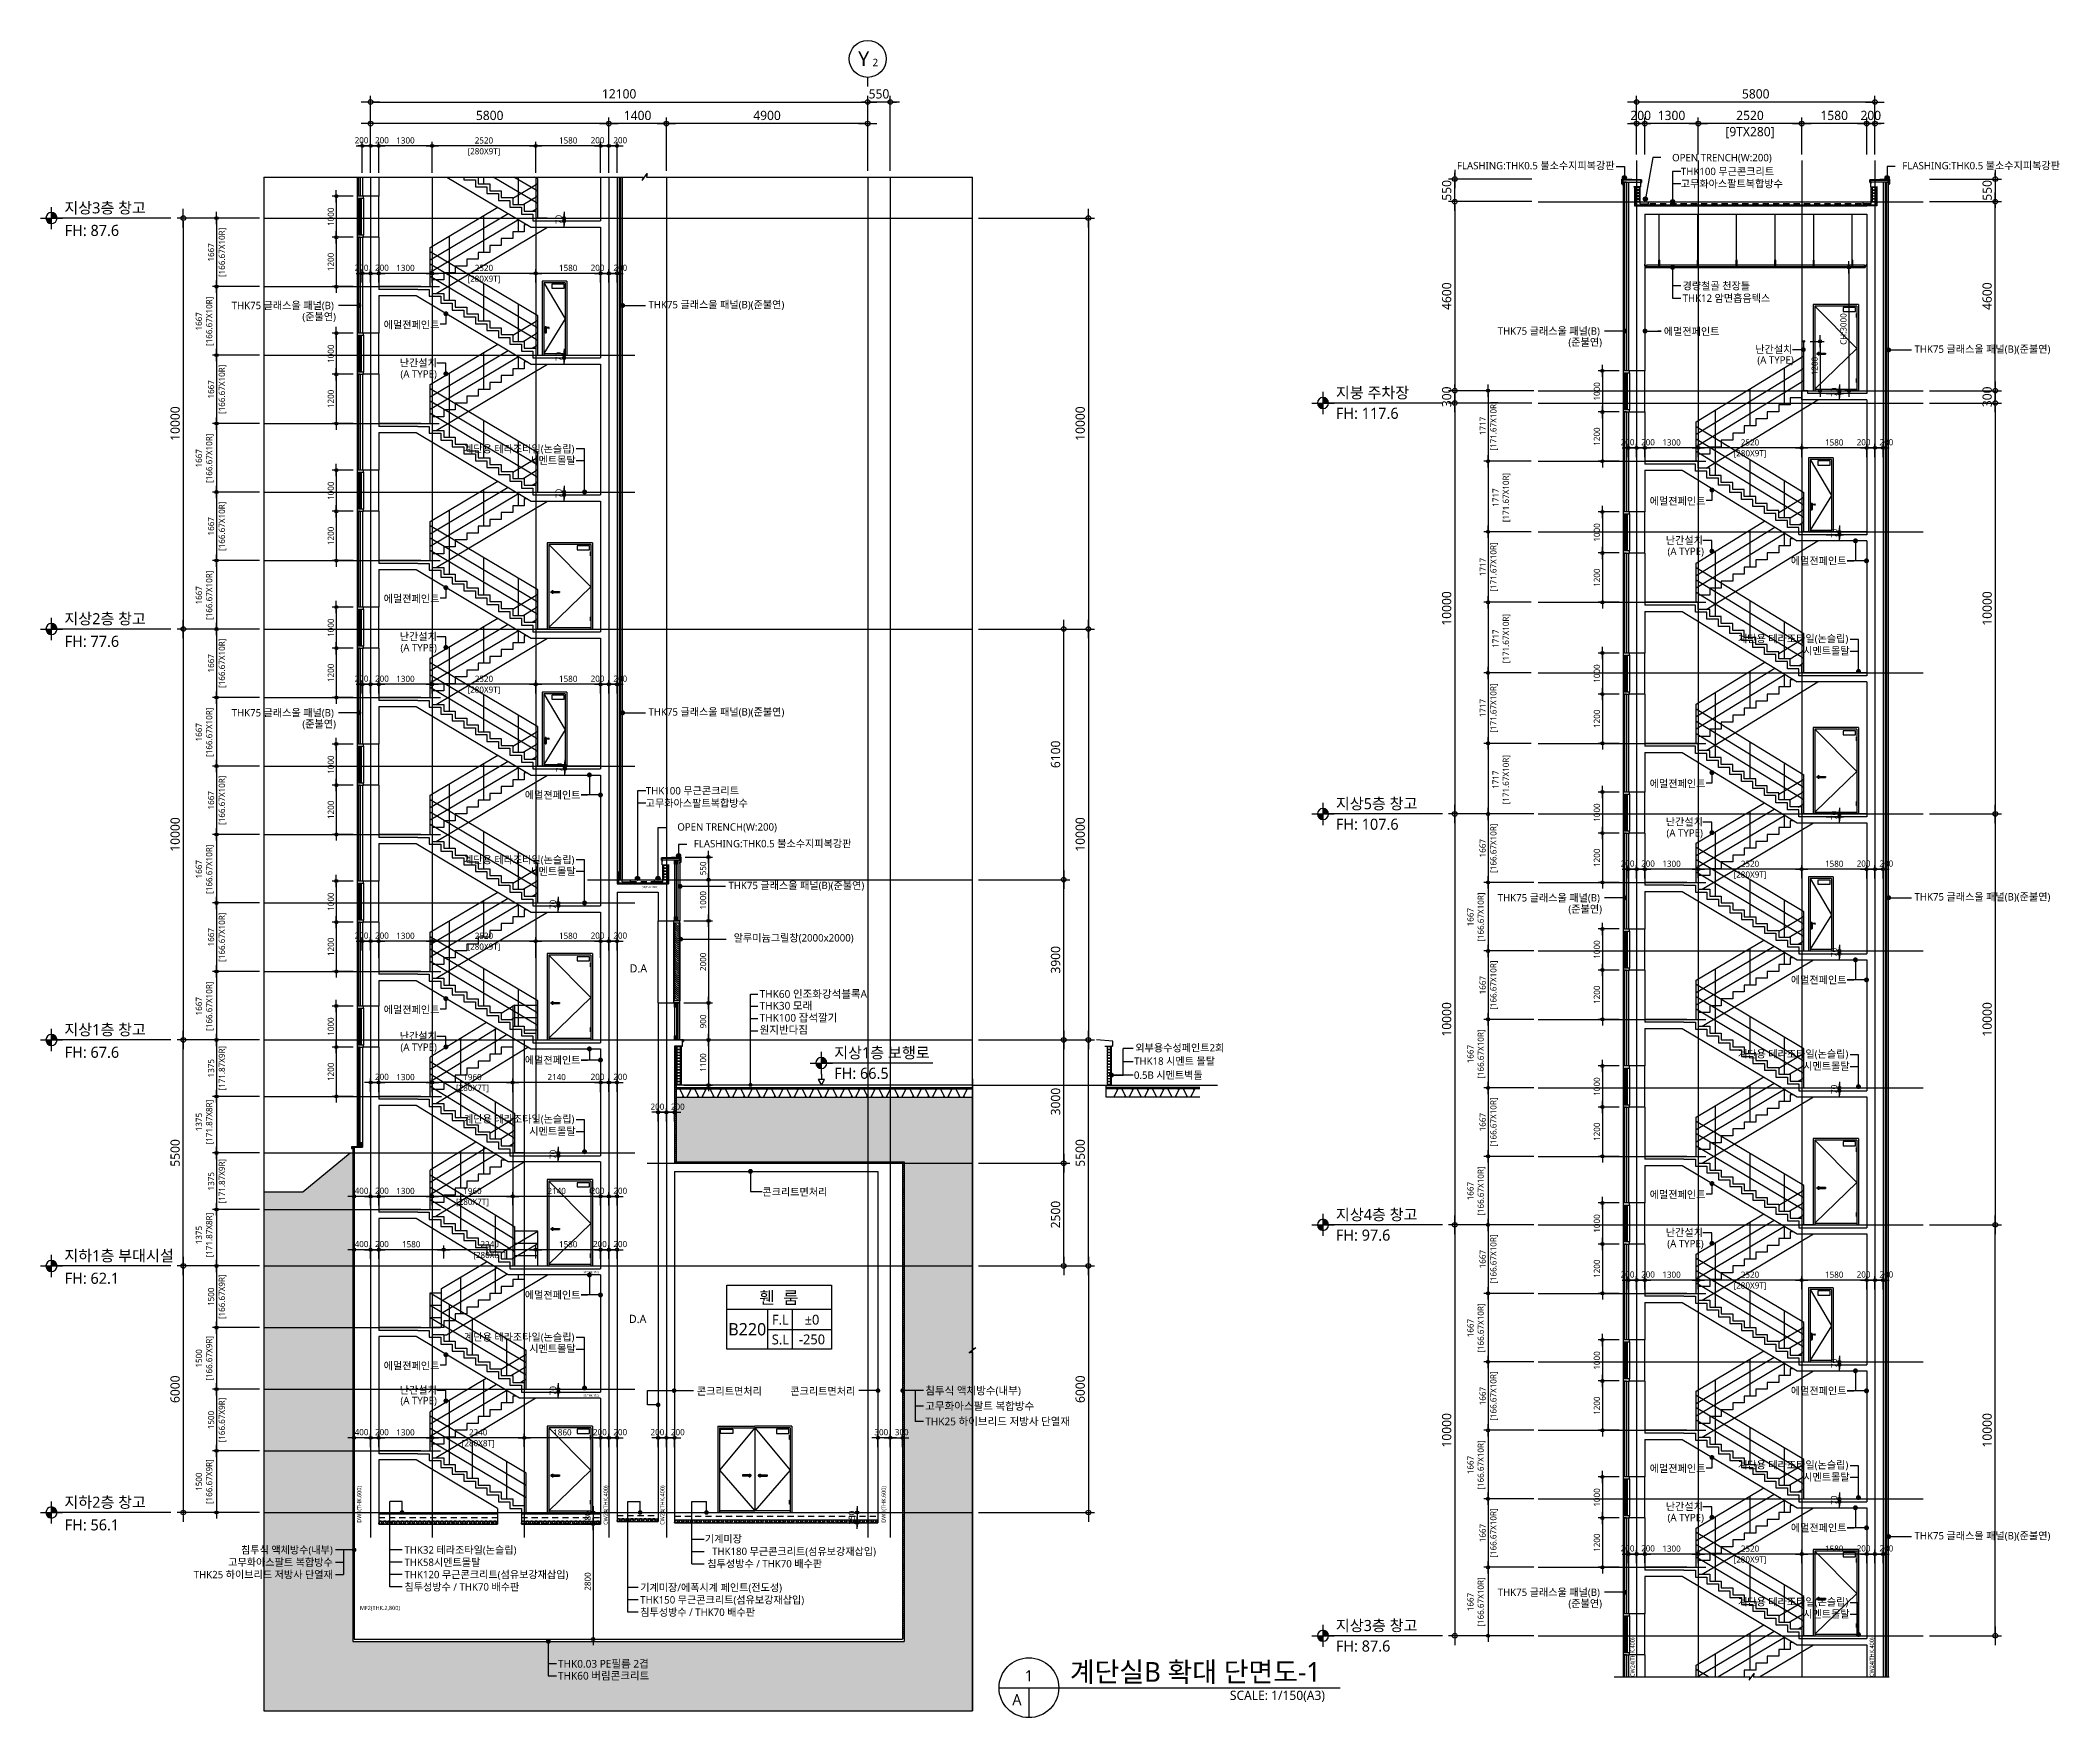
# Model space of a CAD drawing. Header units: millimetres. Extents: x 81033 to 452328, y -17390 to 42241.
# Drawn here: x 268207 to 317353, y 1239 to 42056 of the extents above; entities that cross this region are included whole.
import ezdxf
from ezdxf.enums import TextEntityAlignment as Align
from ezdxf.xclip import XClip

# ---------------------------------------------------------------- set-up
doc = ezdxf.new("R2010")
doc.units = ezdxf.units.MM
doc.header["$LTSCALE"] = 100
doc.header["$MEASUREMENT"] = 0
doc.header["$XCLIPFRAME"] = 0
doc.header["$PDSIZE"] = -10
for name, pattern in [('-HID', [2.5, 1.5, -1]), ('CEN', [62, 60, -1, 0, -1]), ('HID', [2.5, 1.5, -1]), ('HIDDEN', [2, 1, -1])]:
    doc.linetypes.add(name, pattern=pattern)
doc.layers.get('0').update_dxf_attribs({"linetype": 'CONTINUOUS'})
doc.layers.get('Defpoints').update_dxf_attribs({"color": 171, "linetype": 'CONTINUOUS'})
for name, color, linetype in [('251', 251, 'CONTINUOUS'), ('CEN(ST)', 1, 'CEN'), ('center(창호)', 1, 'CEN'), ('CON', 2, 'CONTINUOUS'), ('DOOR', 4, 'CONTINUOUS'), ('DOOR-ELE', 252, 'CONTINUOUS'), ('ELE-5', 5, 'CONTINUOUS'), ('ELE-6', 8, 'CONTINUOUS'), ('ELE4', 9, 'CONTINUOUS'), ('FIN', 8, 'CONTINUOUS'), ('FIN(아스콘)', 3, 'CONTINUOUS'), ('FIN(패널-T75 글라스울)', 6, 'CONTINUOUS'), ('FIN-1', 6, 'CONTINUOUS'), ('FIN-2', 9, 'CONTINUOUS'), ('HAN', 9, 'CONTINUOUS'), ('HAT 253', 253, 'CONTINUOUS'), ('HAT 254', 254, 'CONTINUOUS'), ('HAT-252', 252, 'CONTINUOUS'), ('INS', 251, 'BATTING'), ('LED', 7, 'CONTINUOUS'), ('NDIM', 7, 'CONTINUOUS'), ('OPEN', 1, '-HID'), ('SASAC 도면명', 2, 'CONTINUOUS'), ('stair-hand', 252, 'CONTINUOUS'), ('SYM', 7, 'CONTINUOUS'), ('SYM(AXIS)', 7, 'CONTINUOUS'), ('TEXT', 3, 'CONTINUOUS'), ('TEXT(AXIS)', 2, 'CONTINUOUS'), ('TEXT(MIN)', 7, 'CONTINUOUS'), ('TEXT(노트)', 7, 'CONTINUOUS'), ('TEXT(실명)', 3, 'CONTINUOUS'), ('TITLE', 7, 'CONTINUOUS'), ('WAL', 3, 'CONTINUOUS'), ('WID', 4, 'CONTINUOUS'), ('WID-G', 8, 'CONTINUOUS'), ('WIPEOUT', 7, 'CONTINUOUS'), ('wire-meshes', 1, 'CONTINUOUS'), ('방수', 8, 'HIDDEN'), ('배수판', 5, 'CONTINUOUS'), ('스틸', 8, 'CONTINUOUS')]:
    doc.layers.add(name, color=color, linetype=linetype)
doc.layers.add('A-XXXX-HATC', color=8, linetype='CONTINUOUS', lineweight=18)
doc.layers.add('NUMBER', color=171, linetype='CONTINUOUS', plot=False)
doc.styles.add('CGS', font='cgse', dxfattribs={"bigfont": 'cgs'})
doc.styles.add('나눔바른고딕', font='NanumBarunGothic.ttf')
doc.linetypes.add('BATTING', pattern='A,0.0001,-0.1,[134,ltypeshp.shx,S=0.1,R=0,X=-0.1,Y=0],-0.2,[134,ltypeshp.shx,S=0.1,R=180,X=0.1,Y=0],-0.1', length=0.4001)
doc.dimstyles.new('NDIM 1200', dxfattribs={"dimscale": 75, "dimtxt": 3, "dimasz": 1, "dimexe": 2, "dimexo": 2, "dimgap": 1, "dimtad": 1, "dimdec": 0, "dimdsep": 46, "dimtxsty": 'CGS', "dimblk": 'DOT0', "dimcen": 1, "dimdle": 8, "dimclrd": 256, "dimclre": 256, "dimclrt": 256, "dimadec": 0, "dimazin": 0, "dimtfac": 1, "dimtdec": 0, "dimtix": 1, "dimtmove": 2, "dimatfit": 3, "dimldrblk": 'DOT0', "dimfxl": 1, "dimtolj": 1, "dimtzin": 0, "dimlwd": -1, "dimlwe": -1, "dimarcsym": 0})
pattern_1 = [(45, (-34894735.463, 1082020.723), (-8.838834765, 8.838834765), []), (135, (-34894735.463, 1082020.723), (-8.838834765, -8.838834765), [])]
pattern_2 = [(45, (-34894735.463, 1082089.475), (-8.838834765, 8.838834765), []), (135, (-34894735.463, 1082089.475), (-8.838834765, -8.838834765), [])]
pattern_3 = [(45, (-34924149.376, 1065520.723), (-8.838834765, 8.838834765), []), (135, (-34924149.376, 1065520.723), (-8.838834765, -8.838834765), [])]
pattern_4 = [(45, (-34924149.376, 1065589.475), (-8.838834765, 8.838834765), []), (135, (-34924149.376, 1065589.475), (-8.838834765, -8.838834765), [])]

msp = doc.modelspace()

# ---------------------------------------------------------------- texts
at = {"layer": 'NUMBER', "style": '나눔바른고딕'}
for s, p in [('S3(THK.200)', (283229.2, 21449.9)), ('S1(THK.150)', (281797.3, 9077.9))]:
    msp.add_text(s, height=50, dxfattribs=at).set_placement(p, align=Align.MIDDLE_RIGHT)
for s, p in [('DW1(THK.600)', (275966.7, 5980.6)), ('CW24(THK.400)', (281967.7, 5930.6)), ('CW24(THK.400)', (283346.3, 5930.6)), ('DW1(THK.600)', (288731.6, 5980.6)), ('CW24(THK.400)', (306957.3, 2230.6)), ('CW24(THK.400)', (312781.6, 2230.6))]:
    msp.add_text(s, height=100, rotation=90, dxfattribs=at).set_placement(p, align=Align.MIDDLE_LEFT)
msp.add_text('MF2(THK.2,800)', height=100, dxfattribs=at).set_placement((275983.8, 3908.9), align=Align.MIDDLE_LEFT)
at = {"layer": 'TEXT', "style": '나눔바른고딕'}
msp.add_text('계단실B 확대 단면도-1', height=480, dxfattribs=at).set_placement((293264.4, 2352), align=Align.MIDDLE_LEFT)
for s, p in [('1', (292266.1, 2257.5)), ('A', (291975.2, 1675.7))]:
    msp.add_text(s, height=270, dxfattribs=at).set_placement(p, align=Align.MIDDLE)
msp.add_text('SCALE: 1/150(A3)', height=225, dxfattribs=at).set_placement((299472.7, 1893.8), align=Align.TOP_RIGHT)
at = {"layer": 'TEXT(AXIS)', "style": '나눔바른고딕'}
for s, height, p in [('Y', 360, (288244.6, 41608.6)), ('2', 180, (288529.1, 41518.6))]:
    msp.add_text(s, height=height, dxfattribs=at).set_placement(p, align=Align.MIDDLE)
for s, p in [('지상3층 창고', (268789.8, 37980.6)), ('FH: 87.6', (268798.3, 37430.6)), ('지붕 주차장', (299737.3, 33480.6)), ('FH: 117.6', (299737.3, 32980.6)), ('지상2층 창고', (268789.8, 27980.6)), ('FH: 77.6', (268798.3, 27430.6)), ('지상5층 창고', (299737.3, 23480.6)), ('FH: 107.6', (299737.3, 22980.6)), ('지상1층 창고', (268789.8, 17980.6)), ('FH: 67.6', (268798.3, 17430.6)), ('지상1층 보행로', (287527.2, 17418.9)), ('FH: 66.5', (287527.2, 16918.9)), ('지상4층 창고', (299737.3, 13480.6)), ('FH: 97.6', (299737.3, 12980.6)), ('지하1층 부대시설', (268789.8, 12480.6)), ('FH: 62.1', (268798.3, 11930.6)), ('지하2층 창고', (268789.8, 6480.6)), ('FH: 56.1', (268798.3, 5930.6)), ('지상3층 창고', (299737.3, 3480.6)), ('FH: 87.6', (299737.3, 2980.6))]:
    msp.add_text(s, height=270, dxfattribs=at).set_placement(p, align=Align.MIDDLE_LEFT)
at = {"layer": 'TEXT(MIN)', "style": '나눔바른고딕'}
for s, p in [('FLASHING:THK0.5 불소수지피복강판', (306521.1, 39007.9)), ('OPEN TRENCH(W:200)', (310346.3, 39202.6)), ('FLASHING:THK0.5 불소수지피복강판', (317361.2, 39007.9)), ('난간설치', (310849.2, 34537.2)), ('난간설치', (277856.8, 34208)), ('(A TYPE)', (277856.8, 33938.1)), ('(A TYPE)', (310881.8, 34278.7)), ('난간설치', (308670.7, 29890.6)), ('(A TYPE)', (308696.1, 29620.7)), ('난간설치', (277856.8, 27547)), ('(A TYPE)', (277856.8, 27277)), ('난간설치', (308670.7, 23039.3)), ('OPEN TRENCH(W:200)', (286134.2, 22914.3)), ('FLASHING:THK0.5 불소수지피복강판', (287947.2, 22507.9)), ('(A TYPE)', (308670.7, 22769.3)), ('알루미늄그릴창(2000x2000)', (288000.5, 20215.6)), ('난간설치', (277856.8, 17825.6)), ('(A TYPE)', (277856.8, 17555.7)), ('콘크리트면처리', (287361.7, 14032.4)), ('난간설치', (308670.7, 13046)), ('(A TYPE)', (308689.4, 12776.1)), ('난간설치', (277856.8, 9211.1)), ('(A TYPE)', (277856.8, 8955.9)), ('콘크리트면처리', (285767.6, 9184)), ('난간설치', (308670.7, 6377.8)), ('(A TYPE)', (308696.3, 6107.9))]:
    msp.add_text(s, height=180, dxfattribs=at).set_placement(p, align=Align.MIDDLE_RIGHT)
for s, p in [('THK100 무근콘크리트', (308135.2, 38867.5)), ('고무화아스팔트복합방수', (308132.3, 38567.5)), ('THK12 암면흡음텍스', (308176.5, 35782.6)), ('경량철골 천장틀', (308176.5, 36082.6)), ('THK75 글래스울 패널(B)', (272862.1, 35604.7)), ('(준불연)', (274582.6, 35334)), ('THK75 글래스울 패널(B)(준불연)', (283007.5, 35626)), ('에멀젼페인트', (276562.2, 35135.7)), ('THK75 글래스울 패널(B)', (303676, 34983)), ('에멀젼페인트', (307718.9, 34973.2)), ('(준불연)', (305396.5, 34712.3)), ('THK75 글래스울 패널(B)(준불연)', (313821.4, 34543.4)), ('에멀젼페인트', (307376.1, 30845.7)), ('에멀젼페인트', (310811.9, 29390.2)), ('에멀젼페인트', (276562.2, 28469)), ('THK75 글래스울 패널(B)', (272862.1, 25693)), ('THK75 글래스울 패널(B)(준불연)', (283007.5, 25714.2)), ('(준불연)', (274582.6, 25422.3)), ('에멀젼페인트', (307376.1, 23969)), ('에멀젼페인트', (279998, 23692.1)), ('THK100 무근콘크리트', (282943.5, 23794.5)), ('고무화아스팔트복합방수', (282940.6, 23494.5)), ('THK75 글래스울 패널(B)(준불연)', (284953.7, 21491.2)), ('THK75 글래스울 패널(B)', (303676, 21190.2)), ('THK75 글래스울 패널(B)(준불연)', (313821.4, 21214.2)), ('(준불연)', (305396.5, 20919.5)), ('에멀젼페인트', (310811.9, 19192.1)), ('에멀젼페인트', (276562.2, 18469)), ('에멀젼페인트', (279998, 17241)), ('THK18 시멘트 몰탈', (294827.8, 17216.3)), ('외부용수성페인트2회', (294856.4, 17539.6)), ('0.5B 시멘트벽돌', (294822.2, 16874.8)), ('에멀젼페인트', (307376.1, 13969)), ('에멀젼페인트', (279998, 11525.4)), ('에멀젼페인트', (276562.2, 9802.4)), ('에멀젼페인트', (310811.9, 9192.1)), ('에멀젼페인트', (307376.1, 7302.4)), ('에멀젼페인트', (310811.9, 5858.7)), ('THK32 테라조타일(논슬립)', (277068.3, 5320.2)), ('THK75 글래스울 패널(B)(준불연)', (313821.4, 5666)), ('THK58시멘트몰탈', (277068.3, 5020.2)), ('THK120 무근콘크리트(섬유보강재삽입)', (277068.3, 4720.2)), ('침투성방수 / THK70 배수판', (277068.3, 4420.2)), ('기계미장/에폭시계 페인트(전도성)', (282806.9, 4405)), ('THK150 무근콘크리트(섬유보강재삽입)', (282806.9, 4105)), ('THK75 글래스울 패널(B)', (303676, 4290)), ('(준불연)', (305396.5, 4019.3)), ('침투성방수 / THK70 배수판', (282806.9, 3805))]:
    msp.add_text(s, height=180, dxfattribs=at).set_placement(p, align=Align.MIDDLE_LEFT)
for s, p in [('계단용 테라조타일(논슬립)', (278517.9, 32115.5)), ('시멘트몰탈', (280105.4, 31835.5)), ('계단용 테라조타일(논슬립)', (309523.5, 27496.2)), ('시멘트몰탈', (311111, 27199.9)), ('계단용 테라조타일(논슬립)', (278517.9, 22115.5)), ('시멘트몰탈', (280105.4, 21835.5)), ('계단용 테라조타일(논슬립)', (309523.5, 17389.9)), ('시멘트몰탈', (311111, 17093.6)), ('계단용 테라조타일(논슬립)', (278517.9, 15806.6)), ('시멘트몰탈', (280105.4, 15510.3)), ('계단용 테라조타일(논슬립)', (278517.9, 10499)), ('시멘트몰탈', (280105.4, 10219)), ('계단용 테라조타일(논슬립)', (309523.5, 7389.9)), ('시멘트몰탈', (311111, 7093.6))]:
    msp.add_text(s, height=180, rotation=360, dxfattribs=at).set_placement(p, align=Align.MIDDLE_LEFT)
for p in [(282761.1, 19472.5), (282743.4, 10942)]:
    msp.add_text('D.A', height=200, dxfattribs=at).set_placement(p, align=Align.MIDDLE_CENTER)
for s, p in [('콘크리트면처리', (288041.2, 9184)), ('침투식 액체방수(내부)', (275324.1, 5320.2)), ('기계미장', (285281.1, 5588.2)), ('고무화아스팔트 복합방수', (275324.1, 5019.7)), ('침투성방수 / THK70 배수판', (287233.7, 4984.8)), ('THK180 무근콘크리트(섬유보강재삽입)', (288545.1, 5284.8)), ('THK25 하이브리드 저방사 단열재', (275324.1, 4719.7))]:
    msp.add_text(s, height=180, rotation=360, dxfattribs=at).set_placement(p, align=Align.MIDDLE_RIGHT)
at = {"layer": 'TEXT(노트)', "style": '나눔바른고딕'}
for s, p in [('THK60 인조화강석블록A', (285713, 18850.1)), ('THK30 모래', (285713, 18563)), ('THK100 잡석깔기', (285713, 18269.6)), ('원지반다짐', (285713, 17976.3))]:
    msp.add_text(s, height=187.5, rotation=360, dxfattribs=at).set_placement(p, align=Align.MIDDLE_LEFT)
for s, p in [('고무화아스팔트 복합방수', (289744.1, 8822.1)), ('침투식 액체방수(내부)', (289744.1, 9197.1)), ('THK25 하이브리드 저방사 단열재', (289744.1, 8447.1)), ('THK0.03 PE필름 2겹', (280805.3, 2548.6)), ('THK60 버림콘크리트', (280805.3, 2258.1))]:
    msp.add_text(s, height=187.5, dxfattribs=at).set_placement(p, align=Align.MIDDLE_LEFT)
at = {"layer": 'TEXT(실명)', "style": '나눔바른고딕'}
for s, height, p in [('휀  룸', 300, (286181.5, 11465.1)), ('B220', 300, (285411.5, 10690.9)), ('±0', 240, (286987.1, 10923.2)), ('-250', 240, (286987.1, 10443.2))]:
    msp.add_text(s, height=height, dxfattribs=at).set_placement(p, align=Align.MIDDLE)

# ---------------------------------------------------------------- blocks, each defined once
blk = doc.blocks.new('A$Cf4a16f9c')
blk.add_wipeout([(0, 0), (1100, 0), (1100, 2100), (0, 2100)]).dxf.layer = 'WIPEOUT'
at = {"layer": 'center(창호)'}
for p, q in [((80, 900), (170, 900)), ((125, 945), (125, 855))]:
    blk.add_line(p, q, dxfattribs=at)
at = {"layer": 'DOOR', "ltscale": 1000}
for p, q in [((0, 2100), (0, 0)), ((1100, 2100), (0, 2100)), ((40, 2060), (40, 0)), ((1060, 2060), (40, 2060)), ((1060, 2060), (1060, 0)), ((1100, 2100), (1100, 0)), ((0, 0), (1100, 0)), ((40, 40), (1060, 40))]:
    blk.add_line(p, q, dxfattribs=at)
blk.add_circle((125, 900), 30, dxfattribs=at)
at = {"layer": 'DOOR-ELE', "ltscale": 1000}
for p, q in [((151, 915), (300, 915)), ((151, 885), (300, 885)), ((250, 915), (250, 885)), ((300, 915), (300, 885))]:
    blk.add_line(p, q, dxfattribs=at)
for points in [[(1030, 2025), (730, 2025), (730, 1925), (1030, 1925)], [(1060, 1780), (1050, 1780), (1050, 1880), (1060, 1880)], [(1060, 200), (1050, 200), (1050, 300), (1060, 300)]]:
    blk.add_lwpolyline(points, close=True, dxfattribs=at)
at = {"layer": 'OPEN', "ltscale": 700}
for p, q in [((40, 2060), (1060, 1030)), ((1060, 1030), (40, 40))]:
    blk.add_line(p, q, dxfattribs=at)
blk = doc.blocks.new('A$C36CA3E80')
at = {"layer": 'CON', "ltscale": 10000}
for points in [[(-2870, 8263), (-3820, 8263)], [(-3820, 8113), (-2911, 8113), (-111, 6447), (1580, 6447)], [(-2870, 8263), (-2590, 8263), (-2590, 8097)], [(-2590, 8097), (-2310, 8097), (-2310, 7930)], [(-2310, 7930), (-2030, 7930), (-2030, 7763)], [(-2030, 7763), (-1750, 7763), (-1750, 7597)], [(-1750, 7597), (-1470, 7597), (-1470, 7430)], [(-1470, 7430), (-1190, 7430), (-1190, 7263)], [(-1190, 7263), (-910, 7263), (-910, 7097)], [(-910, 7097), (-630, 7097), (-630, 6930)], [(-630, 6930), (-350, 6930), (-350, 6763)], [(-350, 6763), (-70, 6763), (-70, 6597)], [(-70, 6597), (1580, 6597)], [(-2870, 4930), (-3820, 4930)], [(-2870, 4930), (-2590, 4930), (-2590, 4763)], [(-3820, 4780), (-2911, 4780), (-111, 3113), (1580, 3113)], [(-2590, 4763), (-2310, 4763), (-2310, 4597)], [(-2310, 4597), (-2030, 4597), (-2030, 4430)], [(-2030, 4430), (-1750, 4430), (-1750, 4263)], [(-1750, 4263), (-1470, 4263), (-1470, 4097)], [(-1470, 4097), (-1190, 4097), (-1190, 3930)], [(-1190, 3930), (-910, 3930), (-910, 3763)], [(-910, 3763), (-630, 3763), (-630, 3597)], [(-630, 3597), (-350, 3597), (-350, 3430)], [(-350, 3430), (-70, 3430), (-70, 3263)], [(-70, 3263), (1580, 3263)], [(-2870, 1597), (-3820, 1597)], [(-2870, 1597), (-2590, 1597), (-2590, 1430)], [(-3820, 1447), (-2911, 1447), (-111, -220), (1580, -220)], [(-2590, 1430), (-2310, 1430), (-2310, 1263)], [(-2310, 1263), (-2030, 1263), (-2030, 1097)], [(-2030, 1097), (-1750, 1097), (-1750, 930)], [(-1750, 930), (-1470, 930), (-1470, 763)], [(-1470, 763), (-1190, 763), (-1190, 597)], [(-1190, 597), (-910, 597), (-910, 430)], [(-910, 430), (-630, 430), (-630, 263)], [(-630, 263), (-350, 263), (-350, 97)], [(-350, 97), (-70, 97), (-70, -70)], [(-70, -70), (1580, -70)]]:
    blk.add_lwpolyline(points, dxfattribs=at)
at = {"layer": 'ELE-6', "ltscale": 10000}
for points in [[(-201, 9833), (-280, 9833), (-280, 9667)], [(280, 10000), (0, 10000)], [(-2426, 8167), (284, 9780)], [(-560, 9500), (-840, 9500), (-840, 9333)], [(-280, 9667), (-560, 9667), (-560, 9500)], [(-1400, 9000), (-1680, 9000), (-1680, 8833)], [(-1120, 9167), (-1400, 9167), (-1400, 9000)], [(-840, 9333), (-1120, 9333), (-1120, 9167)], [(-2240, 8500), (-2520, 8500), (-2520, 8333)], [(-1960, 8667), (-2240, 8667), (-2240, 8500)], [(-1680, 8833), (-1960, 8833), (-1960, 8667)], [(-2426, 4833), (284, 6447)], [(-201, 6500), (-280, 6500), (-280, 6333)], [(-840, 6000), (-1120, 6000), (-1120, 5833)], [(-560, 6167), (-840, 6167), (-840, 6000)], [(-280, 6333), (-560, 6333), (-560, 6167)], [(-1680, 5500), (-1960, 5500), (-1960, 5333)], [(-1400, 5667), (-1680, 5667), (-1680, 5500)], [(-1120, 5833), (-1400, 5833), (-1400, 5667)], [(-2240, 5167), (-2520, 5167), (-2520, 5000)], [(-1960, 5333), (-2240, 5333), (-2240, 5167)], [(-2426, 1500), (284, 3113)], [(-280, 3000), (-560, 3000), (-560, 2833)], [(-201, 3167), (-280, 3167), (-280, 3000)], [(-1120, 2500), (-1400, 2500), (-1400, 2333)], [(-840, 2667), (-1120, 2667), (-1120, 2500)], [(-560, 2833), (-840, 2833), (-840, 2667)], [(-1960, 2000), (-2240, 2000), (-2240, 1833)], [(-1680, 2167), (-1960, 2167), (-1960, 2000)], [(-1400, 2333), (-1680, 2333), (-1680, 2167)], [(-2240, 1833), (-2520, 1833), (-2520, 1667)]]:
    blk.add_lwpolyline(points, dxfattribs=at)
at = {"layer": 'FIN-1', "ltscale": 10000}
for points in [[(-2800, 8333), (-3820, 8333)], [(-2800, 8333), (-2520, 8333), (-2520, 8167)], [(-2520, 8167), (-2240, 8167), (-2240, 8000)], [(-2240, 8000), (-1960, 8000), (-1960, 7833)], [(-1960, 7833), (-1680, 7833), (-1680, 7667)], [(-1680, 7667), (-1400, 7667), (-1400, 7500)], [(-1400, 7500), (-1120, 7500), (-1120, 7333)], [(-1120, 7333), (-840, 7333), (-840, 7167)], [(-840, 7167), (-560, 7167), (-560, 7000)], [(-560, 7000), (-280, 7000), (-280, 6833)], [(-280, 6833), (0, 6833), (0, 6667)], [(0, 6667), (1580, 6667)], [(-2800, 5000), (-3820, 5000)], [(-2800, 5000), (-2520, 5000), (-2520, 4833)], [(-2520, 4833), (-2240, 4833), (-2240, 4667)], [(-2240, 4667), (-1960, 4667), (-1960, 4500)], [(-1960, 4500), (-1680, 4500), (-1680, 4333)], [(-1680, 4333), (-1400, 4333), (-1400, 4167)], [(-1400, 4167), (-1120, 4167), (-1120, 4000)], [(-1120, 4000), (-840, 4000), (-840, 3833)], [(-840, 3833), (-560, 3833), (-560, 3667)], [(-560, 3667), (-280, 3667), (-280, 3500)], [(-280, 3500), (0, 3500), (0, 3333)], [(0, 3333), (1580, 3333)], [(-2800, 1667), (-3820, 1667)], [(-2800, 1667), (-2520, 1667), (-2520, 1500)], [(-2520, 1500), (-2240, 1500), (-2240, 1333)], [(-2240, 1333), (-1960, 1333), (-1960, 1167)], [(-1960, 1167), (-1680, 1167), (-1680, 1000)], [(-1680, 1000), (-1400, 1000), (-1400, 833)], [(-1400, 833), (-1120, 833), (-1120, 667)], [(-1120, 667), (-840, 667), (-840, 500)], [(-840, 500), (-560, 500), (-560, 333)], [(-560, 333), (-280, 333), (-280, 167)], [(-280, 167), (0, 167), (0, 0)], [(0, 0), (1580, 0)]]:
    blk.add_lwpolyline(points, dxfattribs=at)
at = {"layer": 'HAN', "ltscale": 10000}
for p, q in [((-560, 10483), (50, 10846)), ((50, 10000), (50, 10846)), ((-420, 10333), (-420, 10567)), ((-308, 10333), (50, 10546)), ((-2570, 9287), (-926, 10265)), ((-2570, 8987), (-674, 10115)), ((-2570, 8687), (-422, 9965)), ((-1260, 9167), (-1260, 10067)), ((-420, 9667), (-420, 9964)), ((-84, 10167), (50, 10246)), ((-2100, 8667), (-2100, 9567)), ((-2570, 8333), (-2570, 9287)), ((50, 7620), (-2570, 9180)), ((50, 7320), (-2570, 8880)), ((-2100, 8000), (-2100, 8900)), ((50, 7020), (-2570, 8580)), ((-1260, 7500), (-1260, 8400)), ((-420, 7000), (-420, 7900)), ((-560, 7150), (50, 7513)), ((50, 6667), (50, 7620)), ((-2570, 5954), (-926, 6932)), ((-308, 7000), (50, 7213)), ((-84, 6833), (50, 6913)), ((-2570, 5654), (-674, 6782)), ((-2570, 5354), (-422, 6632)), ((-1260, 5834), (-1260, 6734)), ((-420, 6333), (-420, 6630)), ((-2570, 5000), (-2570, 5954)), ((-2100, 5334), (-2100, 6234)), ((50, 4287), (-2570, 5846)), ((50, 3987), (-2570, 5546)), ((-2100, 4667), (-2100, 5567)), ((50, 3687), (-2570, 5246)), ((-1260, 4167), (-1260, 5067)), ((-420, 3667), (-420, 4567)), ((-560, 3817), (50, 4180)), ((50, 3333), (50, 4287)), ((-2570, 2620), (-926, 3599)), ((-2570, 2320), (-674, 3449)), ((-308, 3667), (50, 3880)), ((-84, 3500), (50, 3580)), ((-2570, 2020), (-422, 3299)), ((-1260, 2500), (-1260, 3400)), ((-420, 3000), (-420, 3297)), ((-2570, 1667), (-2570, 2620)), ((-2570, 1667), (-2570, 2620)), ((50, 954), (-2570, 2513)), ((-2100, 2000), (-2100, 2900)), ((50, 654), (-2570, 2213)), ((-2100, 1333), (-2100, 2233)), ((50, 354), (-2570, 1913)), ((-1260, 833), (-1260, 1733)), ((-420, 333), (-420, 1233)), ((50, 0), (50, 954))]:
    blk.add_line(p, q, dxfattribs=at)
blk = doc.blocks.new('DOT0')
blk.add_line((-3, 0), (3, 0))
at = {"color": 6}
blk.add_circle((0, 0), 0.75, dxfattribs=at)
blk = doc.blocks.new('*D693')
at = {"layer": 'Defpoints', "color": 0, "ltscale": 0.4, "transparency": 16777216}
for p in [(276243, 40031), (276243, 38731), (282043, 38731)]:
    blk.add_point(p, dxfattribs=at)
at = {"layer": 'NDIM', "ltscale": 0.4, "transparency": 16777216}
for p, q in [((276243, 38881), (276243, 40181)), ((281968, 40031), (276318, 40031)), ((282043, 38881), (282043, 40181))]:
    blk.add_line(p, q, dxfattribs=at)
at = {"layer": 'NDIM', "ltscale": 0.4, "transparency": 16777216, "xscale": 75, "yscale": 75, "zscale": 75, "rotation": 180}
blk.add_blockref('DOT0', (276243, 40031), dxfattribs=at)
at = {"layer": 'NDIM', "ltscale": 0.4, "transparency": 16777216, "xscale": 75, "yscale": 75, "zscale": 75}
blk.add_blockref('DOT0', (282043, 40031), dxfattribs=at)
at = {"layer": 'NDIM', "ltscale": 0.4, "transparency": 16777216, "insert": (279143, 40228), "char_height": 225, "attachment_point": 5, "style": '나눔바른고딕'}
blk.add_mtext('\\A1;5800', dxfattribs=at)
blk = doc.blocks.new('*D694')
at = {"layer": 'Defpoints', "color": 0, "ltscale": 0.4, "transparency": 16777216}
for p in [(282043, 40031), (282043, 38731), (283443, 38731)]:
    blk.add_point(p, dxfattribs=at)
at = {"layer": 'NDIM', "ltscale": 0.4, "transparency": 16777216}
for p, q in [((282043, 38881), (282043, 40181)), ((283368, 40031), (282118, 40031)), ((283443, 38881), (283443, 40181))]:
    blk.add_line(p, q, dxfattribs=at)
at = {"layer": 'NDIM', "ltscale": 0.4, "transparency": 16777216, "xscale": 75, "yscale": 75, "zscale": 75, "rotation": 180}
blk.add_blockref('DOT0', (282043, 40031), dxfattribs=at)
at = {"layer": 'NDIM', "ltscale": 0.4, "transparency": 16777216, "xscale": 75, "yscale": 75, "zscale": 75}
blk.add_blockref('DOT0', (283443, 40031), dxfattribs=at)
at = {"layer": 'NDIM', "ltscale": 0.4, "transparency": 16777216, "insert": (282743, 40228), "char_height": 225, "attachment_point": 5, "style": '나눔바른고딕'}
blk.add_mtext('\\A1;1400', dxfattribs=at)
blk = doc.blocks.new('*D695')
at = {"layer": 'Defpoints', "color": 0, "ltscale": 0.4, "transparency": 16777216}
for p in [(283443, 40031), (283443, 38731), (288343, 38731)]:
    blk.add_point(p, dxfattribs=at)
at = {"layer": 'NDIM', "ltscale": 0.4, "transparency": 16777216}
for p, q in [((283443, 38881), (283443, 40181)), ((288268, 40031), (283518, 40031)), ((288343, 38881), (288343, 40181))]:
    blk.add_line(p, q, dxfattribs=at)
at = {"layer": 'NDIM', "ltscale": 0.4, "transparency": 16777216, "xscale": 75, "yscale": 75, "zscale": 75, "rotation": 180}
blk.add_blockref('DOT0', (283443, 40031), dxfattribs=at)
at = {"layer": 'NDIM', "ltscale": 0.4, "transparency": 16777216, "xscale": 75, "yscale": 75, "zscale": 75}
blk.add_blockref('DOT0', (288343, 40031), dxfattribs=at)
at = {"layer": 'NDIM', "ltscale": 0.4, "transparency": 16777216, "insert": (285893, 40228), "char_height": 225, "attachment_point": 5, "style": '나눔바른고딕'}
blk.add_mtext('\\A1;4900', dxfattribs=at)
blk = doc.blocks.new('*D696')
at = {"layer": 'Defpoints', "color": 0, "ltscale": 0.4, "transparency": 16777216}
for p in [(288343, 40556), (288343, 38731), (288893, 38731)]:
    blk.add_point(p, dxfattribs=at)
at = {"layer": 'NDIM', "ltscale": 0.4, "transparency": 16777216}
for p, q in [((288268, 40556), (288193, 40556)), ((288343, 38881), (288343, 40706)), ((288893, 40556), (288343, 40556)), ((288893, 38881), (288893, 40706)), ((288968, 40556), (289043, 40556))]:
    blk.add_line(p, q, dxfattribs=at)
at = {"layer": 'NDIM', "ltscale": 0.4, "transparency": 16777216, "xscale": 75, "yscale": 75, "zscale": 75}
blk.add_blockref('DOT0', (288343, 40556), dxfattribs=at)
at = {"layer": 'NDIM', "ltscale": 0.4, "transparency": 16777216, "xscale": 75, "yscale": 75, "zscale": 75, "rotation": 180}
blk.add_blockref('DOT0', (288893, 40556), dxfattribs=at)
at = {"layer": 'NDIM', "ltscale": 0.4, "transparency": 16777216, "insert": (288618, 40753), "char_height": 225, "attachment_point": 5, "style": '나눔바른고딕'}
blk.add_mtext('\\A1;550', dxfattribs=at)
blk = doc.blocks.new('A$C2F20087E')
at = {"layer": 'SYM(AXIS)'}
blk.add_line((600, 0), (600, 300), dxfattribs=at)
blk.add_circle((600, 900), 600, dxfattribs=at)
blk = doc.blocks.new('A$C19853FC8')
at = {"layer": 'SYM'}
for p, q in [((1800, 0), (1800, 3600)), ((3600, 1800), (0, 1800))]:
    blk.add_line(p, q, dxfattribs=at)
blk.add_circle((1800, 1800), 900, dxfattribs=at)
for points in [[(900, 1800), (1800, 2700), (914, 1959), (1643, 2686)], [(914, 1959), (1643, 2686), (954, 2112), (1492, 2646)], [(954, 2112), (1492, 2646), (1025, 2260), (1346, 2576)], [(1025, 2260), (1346, 2576), (1109, 2378), (1222, 2491)], [(1800, 900), (2700, 1800), (1959, 914), (2686, 1643)], [(1959, 914), (2686, 1643), (2112, 954), (2646, 1492)], [(2112, 954), (2646, 1492), (2260, 1025), (2576, 1346)], [(2260, 1025), (2576, 1346), (2378, 1109), (2491, 1222)]]:
    blk.add_solid(points, dxfattribs=at)
at = {"layer": 'SYM', "linetype": 'Continuous'}
for points in [[(1800, 2700), (1800, 1800), (900, 1800)], [(2700, 1800), (1800, 900), (1800, 1800)]]:
    blk.add_solid(points, dxfattribs=at)
blk = doc.blocks.new('*D707')
at = {"layer": 'Defpoints', "color": 0, "ltscale": 0.4, "transparency": 16777216}
for p in [(307057, 40556), (307057, 39131), (312857, 39131)]:
    blk.add_point(p, dxfattribs=at)
at = {"layer": 'NDIM', "ltscale": 0.4, "transparency": 16777216}
for p, q in [((307057, 39281), (307057, 40706)), ((312782, 40556), (307132, 40556)), ((312857, 39281), (312857, 40706))]:
    blk.add_line(p, q, dxfattribs=at)
at = {"layer": 'NDIM', "ltscale": 0.4, "transparency": 16777216, "xscale": 75, "yscale": 75, "zscale": 75, "rotation": 180}
blk.add_blockref('DOT0', (307057, 40556), dxfattribs=at)
at = {"layer": 'NDIM', "ltscale": 0.4, "transparency": 16777216, "xscale": 75, "yscale": 75, "zscale": 75}
blk.add_blockref('DOT0', (312857, 40556), dxfattribs=at)
at = {"layer": 'NDIM', "ltscale": 0.4, "transparency": 16777216, "insert": (309957, 40753), "char_height": 225, "attachment_point": 5, "style": '나눔바른고딕'}
blk.add_mtext('\\A1;5800', dxfattribs=at)
blk = doc.blocks.new('A$C51E23882')
at = {"layer": 'TITLE'}
blk.add_lwpolyline([(8500, 0), (0, 0), (0, 5200), (8500, 5200)], close=True, dxfattribs=at)
for points in [[(8500, 3200), (0, 3200)], [(3300, 3200), (3300, 0)], [(5300, 3200), (5300, 0)], [(3300, 1600), (8500, 1600)]]:
    blk.add_lwpolyline(points, dxfattribs=at)
at = {"layer": 'TITLE', "style": '나눔바른고딕'}
for s, p in [('F.L', (4352, 2378)), ('S.L', (4352, 778))]:
    blk.add_text(s, height=800, dxfattribs=at).set_placement(p, align=Align.MIDDLE)
blk = doc.blocks.new('*D708')
at = {"layer": 'Defpoints', "color": 0, "ltscale": 0.4, "transparency": 16777216}
for p in [(277743, 8049), (277743, 7731), (279983, 7731)]:
    blk.add_point(p, dxfattribs=at)
at = {"layer": 'NDIM', "ltscale": 0.4, "transparency": 16777216}
for p, q in [((277743, 7831), (277743, 8149)), ((279933, 8049), (277793, 8049)), ((279983, 7831), (279983, 8149))]:
    blk.add_line(p, q, dxfattribs=at)
at = {"layer": 'NDIM', "ltscale": 0.4, "transparency": 16777216, "xscale": 50, "yscale": 50, "zscale": 50, "rotation": 180}
blk.add_blockref('DOT0', (277743, 8049), dxfattribs=at)
at = {"layer": 'NDIM', "ltscale": 0.4, "transparency": 16777216, "xscale": 50, "yscale": 50, "zscale": 50}
blk.add_blockref('DOT0', (279983, 8049), dxfattribs=at)
at = {"layer": 'NDIM', "ltscale": 0.4, "transparency": 16777216, "char_height": 150, "attachment_point": 5, "style": '나눔바른고딕'}
for s, insert in [('\\A1;[280X8T]', (278863, 7902)), ('\\A1;2240', (278863, 8180))]:
    blk.add_mtext(s, dxfattribs=dict(at, insert=insert))
blk = doc.blocks.new('*D709')
at = {"layer": 'Defpoints', "color": 0, "ltscale": 0.4, "transparency": 16777216}
for p in [(276443, 8049), (276443, 7731), (277743, 7731)]:
    blk.add_point(p, dxfattribs=at)
at = {"layer": 'NDIM', "ltscale": 0.4, "transparency": 16777216}
for p, q in [((276443, 7831), (276443, 8149)), ((277693, 8049), (276493, 8049)), ((277743, 7831), (277743, 8149))]:
    blk.add_line(p, q, dxfattribs=at)
at = {"layer": 'NDIM', "ltscale": 0.4, "transparency": 16777216, "xscale": 50, "yscale": 50, "zscale": 50, "rotation": 180}
blk.add_blockref('DOT0', (276443, 8049), dxfattribs=at)
at = {"layer": 'NDIM', "ltscale": 0.4, "transparency": 16777216, "xscale": 50, "yscale": 50, "zscale": 50}
blk.add_blockref('DOT0', (277743, 8049), dxfattribs=at)
at = {"layer": 'NDIM', "ltscale": 0.4, "transparency": 16777216, "insert": (277093, 8180), "char_height": 150, "attachment_point": 5, "style": '나눔바른고딕'}
blk.add_mtext('\\A1;1300', dxfattribs=at)
blk = doc.blocks.new('*D710')
at = {"layer": 'Defpoints', "color": 0, "ltscale": 0.4, "transparency": 16777216}
for p in [(279983, 8049), (279983, 7731), (281843, 7731)]:
    blk.add_point(p, dxfattribs=at)
at = {"layer": 'NDIM', "ltscale": 0.4, "transparency": 16777216}
for p, q in [((279983, 7831), (279983, 8149)), ((281793, 8049), (280033, 8049)), ((281843, 7831), (281843, 8149))]:
    blk.add_line(p, q, dxfattribs=at)
at = {"layer": 'NDIM', "ltscale": 0.4, "transparency": 16777216, "xscale": 50, "yscale": 50, "zscale": 50, "rotation": 180}
blk.add_blockref('DOT0', (279983, 8049), dxfattribs=at)
at = {"layer": 'NDIM', "ltscale": 0.4, "transparency": 16777216, "xscale": 50, "yscale": 50, "zscale": 50}
blk.add_blockref('DOT0', (281843, 8049), dxfattribs=at)
at = {"layer": 'NDIM', "ltscale": 0.4, "transparency": 16777216, "insert": (280913, 8180), "char_height": 150, "attachment_point": 5, "style": '나눔바른고딕'}
blk.add_mtext('\\A1;1860', dxfattribs=at)
blk = doc.blocks.new('*D711')
at = {"layer": 'Defpoints', "color": 0, "ltscale": 0.4, "transparency": 16777216}
for p in [(276443, 13924), (276443, 13606), (277743, 13606)]:
    blk.add_point(p, dxfattribs=at)
at = {"layer": 'NDIM', "ltscale": 0.4, "transparency": 16777216}
for p, q in [((276443, 13706), (276443, 14024)), ((277693, 13924), (276493, 13924)), ((277743, 13706), (277743, 14024))]:
    blk.add_line(p, q, dxfattribs=at)
at = {"layer": 'NDIM', "ltscale": 0.4, "transparency": 16777216, "xscale": 50, "yscale": 50, "zscale": 50, "rotation": 180}
blk.add_blockref('DOT0', (276443, 13924), dxfattribs=at)
at = {"layer": 'NDIM', "ltscale": 0.4, "transparency": 16777216, "xscale": 50, "yscale": 50, "zscale": 50}
blk.add_blockref('DOT0', (277743, 13924), dxfattribs=at)
at = {"layer": 'NDIM', "ltscale": 0.4, "transparency": 16777216, "insert": (277093, 14055), "char_height": 150, "attachment_point": 5, "style": '나눔바른고딕'}
blk.add_mtext('\\A1;1300', dxfattribs=at)
blk = doc.blocks.new('*D712')
at = {"layer": 'Defpoints', "color": 0, "ltscale": 0.4, "transparency": 16777216}
for p in [(279703, 13924), (279703, 13606), (281843, 13606)]:
    blk.add_point(p, dxfattribs=at)
at = {"layer": 'NDIM', "ltscale": 0.4, "transparency": 16777216}
for p, q in [((279703, 13706), (279703, 14024)), ((281793, 13924), (279753, 13924)), ((281843, 13706), (281843, 14024))]:
    blk.add_line(p, q, dxfattribs=at)
at = {"layer": 'NDIM', "ltscale": 0.4, "transparency": 16777216, "xscale": 50, "yscale": 50, "zscale": 50, "rotation": 180}
blk.add_blockref('DOT0', (279703, 13924), dxfattribs=at)
at = {"layer": 'NDIM', "ltscale": 0.4, "transparency": 16777216, "xscale": 50, "yscale": 50, "zscale": 50}
blk.add_blockref('DOT0', (281843, 13924), dxfattribs=at)
at = {"layer": 'NDIM', "ltscale": 0.4, "transparency": 16777216, "insert": (280773, 14055), "char_height": 150, "attachment_point": 5, "style": '나눔바른고딕'}
blk.add_mtext('\\A1;2140', dxfattribs=at)
blk = doc.blocks.new('*D702')
at = {"layer": 'Defpoints', "color": 0, "ltscale": 0.4, "transparency": 16777216}
for p in [(307257, 40031), (307257, 39131), (308557, 39131)]:
    blk.add_point(p, dxfattribs=at)
at = {"layer": 'NDIM', "ltscale": 0.4, "transparency": 16777216}
for p, q in [((307257, 39281), (307257, 40181)), ((308482, 40031), (307332, 40031)), ((308557, 39281), (308557, 40181))]:
    blk.add_line(p, q, dxfattribs=at)
at = {"layer": 'NDIM', "ltscale": 0.4, "transparency": 16777216, "xscale": 75, "yscale": 75, "zscale": 75, "rotation": 180}
blk.add_blockref('DOT0', (307257, 40031), dxfattribs=at)
at = {"layer": 'NDIM', "ltscale": 0.4, "transparency": 16777216, "xscale": 75, "yscale": 75, "zscale": 75}
blk.add_blockref('DOT0', (308557, 40031), dxfattribs=at)
at = {"layer": 'NDIM', "ltscale": 0.4, "transparency": 16777216, "insert": (307907, 40228), "char_height": 225, "attachment_point": 5, "style": '나눔바른고딕'}
blk.add_mtext('\\A1;1300', dxfattribs=at)
blk = doc.blocks.new('*D703')
at = {"layer": 'Defpoints', "color": 0, "ltscale": 0.4, "transparency": 16777216}
for p in [(308557, 40031), (308557, 39131), (311077, 39131)]:
    blk.add_point(p, dxfattribs=at)
at = {"layer": 'NDIM', "ltscale": 0.4, "transparency": 16777216}
for p, q in [((308557, 39281), (308557, 40181)), ((311002, 40031), (308632, 40031)), ((311077, 39281), (311077, 40181))]:
    blk.add_line(p, q, dxfattribs=at)
at = {"layer": 'NDIM', "ltscale": 0.4, "transparency": 16777216, "xscale": 75, "yscale": 75, "zscale": 75, "rotation": 180}
blk.add_blockref('DOT0', (308557, 40031), dxfattribs=at)
at = {"layer": 'NDIM', "ltscale": 0.4, "transparency": 16777216, "xscale": 75, "yscale": 75, "zscale": 75}
blk.add_blockref('DOT0', (311077, 40031), dxfattribs=at)
at = {"layer": 'NDIM', "ltscale": 0.4, "transparency": 16777216, "char_height": 225, "attachment_point": 5, "style": '나눔바른고딕'}
for s, insert in [('\\A1;2520', (309817, 40228)), ('\\A1;[9TX280]', (309817, 39810))]:
    blk.add_mtext(s, dxfattribs=dict(at, insert=insert))
blk = doc.blocks.new('*D704')
at = {"layer": 'Defpoints', "color": 0, "ltscale": 0.4, "transparency": 16777216}
for p in [(311077, 40031), (311077, 39131), (312657, 39131)]:
    blk.add_point(p, dxfattribs=at)
at = {"layer": 'NDIM', "ltscale": 0.4, "transparency": 16777216}
for p, q in [((311077, 39281), (311077, 40181)), ((312582, 40031), (311152, 40031)), ((312657, 39281), (312657, 40181))]:
    blk.add_line(p, q, dxfattribs=at)
at = {"layer": 'NDIM', "ltscale": 0.4, "transparency": 16777216, "xscale": 75, "yscale": 75, "zscale": 75, "rotation": 180}
blk.add_blockref('DOT0', (311077, 40031), dxfattribs=at)
at = {"layer": 'NDIM', "ltscale": 0.4, "transparency": 16777216, "xscale": 75, "yscale": 75, "zscale": 75}
blk.add_blockref('DOT0', (312657, 40031), dxfattribs=at)
at = {"layer": 'NDIM', "ltscale": 0.4, "transparency": 16777216, "insert": (311867, 40228), "char_height": 225, "attachment_point": 5, "style": '나눔바른고딕'}
blk.add_mtext('\\A1;1580', dxfattribs=at)
blk = doc.blocks.new('*D705')
at = {"layer": 'Defpoints', "color": 0, "ltscale": 0.4, "transparency": 16777216}
for p in [(304657, 33531), (302632, 33231), (304657, 33231)]:
    blk.add_point(p, dxfattribs=at)
at = {"layer": 'NDIM', "ltscale": 0.4, "transparency": 16777216}
for p, q in [((304507, 33531), (302482, 33531)), ((302632, 33606), (302632, 33681)), ((302632, 33531), (302632, 33231)), ((304507, 33231), (302482, 33231)), ((302632, 33156), (302632, 33081))]:
    blk.add_line(p, q, dxfattribs=at)
at = {"layer": 'NDIM', "ltscale": 0.4, "transparency": 16777216, "xscale": 75, "yscale": 75, "zscale": 75}
for p, rotation in [((302632, 33531), 270), ((302632, 33231), 90)]:
    blk.add_blockref('DOT0', p, dxfattribs=dict(at, rotation=rotation))
at = {"layer": 'NDIM', "ltscale": 0.4, "transparency": 16777216, "insert": (302435, 33381), "char_height": 225, "attachment_point": 5, "rotation": 90, "style": '나눔바른고딕'}
blk.add_mtext('\\A1;300', dxfattribs=at)
blk = doc.blocks.new('*D706')
at = {"layer": 'Defpoints', "color": 0, "ltscale": 0.4, "transparency": 16777216}
for p in [(312552, 36531), (312224, 33531), (312552, 33531)]:
    blk.add_point(p, dxfattribs=at)
at = {"layer": 'NDIM', "ltscale": 0.4, "transparency": 16777216}
for p, q in [((312452, 36531), (312124, 36531)), ((312224, 36481), (312224, 33581)), ((312452, 33531), (312124, 33531))]:
    blk.add_line(p, q, dxfattribs=at)
at = {"layer": 'NDIM', "ltscale": 0.4, "transparency": 16777216, "xscale": 50, "yscale": 50, "zscale": 50}
for p, rotation in [((312224, 36531), 90), ((312224, 33531), 270)]:
    blk.add_blockref('DOT0', p, dxfattribs=dict(at, rotation=rotation))
at = {"layer": 'NDIM', "ltscale": 0.4, "transparency": 16777216, "insert": (312092, 35031), "char_height": 150, "attachment_point": 5, "rotation": 90, "style": '나눔바른고딕'}
blk.add_mtext('\\A1;CH:3000', dxfattribs=at)
blk = doc.blocks.new('FSD-1800')
blk.add_wipeout([(1450, -518), (3250, -518), (3250, -2618), (1450, -2618)]).dxf.layer = 'WIPEOUT'
at = {"layer": 'center(창호)'}
for p, q in [((2270, -1718), (2180, -1718)), ((2225, -1673), (2225, -1763)), ((2430, -1718), (2520, -1718)), ((2475, -1673), (2475, -1763))]:
    blk.add_line(p, q, dxfattribs=at)
at = {"layer": 'DOOR', "ltscale": 1000}
for p, q in [((1450, -518), (1450, -2618)), ((1450, -518), (2350, -518)), ((1490, -558), (1490, -2618)), ((1490, -558), (2350, -558)), ((3250, -518), (2350, -518)), ((2350, -558), (2350, -2578)), ((2350, -558), (2350, -2578)), ((3210, -558), (2350, -558)), ((3210, -558), (3210, -2618)), ((3250, -518), (3250, -2618)), ((2350, -2618), (1450, -2618)), ((3210, -2578), (1490, -2578)), ((2350, -2618), (3250, -2618))]:
    blk.add_line(p, q, dxfattribs=at)
for centre in [(2225, -1718), (2475, -1718)]:
    blk.add_circle(centre, 30, dxfattribs=at)
at = {"layer": 'DOOR-ELE', "ltscale": 1000}
for p, q in [((2199, -1703), (2050, -1703)), ((2050, -1703), (2050, -1733)), ((2199, -1733), (2050, -1733)), ((2100, -1703), (2100, -1733)), ((2501, -1703), (2650, -1703)), ((2501, -1733), (2650, -1733)), ((2600, -1703), (2600, -1733)), ((2650, -1703), (2650, -1733))]:
    blk.add_line(p, q, dxfattribs=at)
for points in [[(1490, -838), (1500, -838), (1500, -738), (1490, -738)], [(1520, -593), (1820, -593), (1820, -693), (1520, -693)], [(3180, -593), (2880, -593), (2880, -693), (3180, -693)], [(3210, -838), (3200, -838), (3200, -738), (3210, -738)], [(1490, -2418), (1500, -2418), (1500, -2318), (1490, -2318)], [(3210, -2418), (3200, -2418), (3200, -2318), (3210, -2318)]]:
    blk.add_lwpolyline(points, close=True, dxfattribs=at)
at = {"layer": 'OPEN', "ltscale": 700}
for p, q in [((2350, -558), (1490, -1588)), ((2350, -558), (3210, -1588)), ((1490, -1588), (2350, -2578)), ((3210, -1588), (2350, -2578))]:
    blk.add_line(p, q, dxfattribs=at)
blk = doc.blocks.new('*D697')
at = {"layer": 'Defpoints', "color": 0, "ltscale": 0.4, "transparency": 16777216}
for p in [(277743, 13924), (277743, 13606), (279703, 13606)]:
    blk.add_point(p, dxfattribs=at)
at = {"layer": 'NDIM', "ltscale": 0.4, "transparency": 16777216}
for p, q in [((277743, 13706), (277743, 14024)), ((279653, 13924), (277793, 13924)), ((279703, 13706), (279703, 14024))]:
    blk.add_line(p, q, dxfattribs=at)
at = {"layer": 'NDIM', "ltscale": 0.4, "transparency": 16777216, "xscale": 50, "yscale": 50, "zscale": 50, "rotation": 180}
blk.add_blockref('DOT0', (277743, 13924), dxfattribs=at)
at = {"layer": 'NDIM', "ltscale": 0.4, "transparency": 16777216, "xscale": 50, "yscale": 50, "zscale": 50}
blk.add_blockref('DOT0', (279703, 13924), dxfattribs=at)
at = {"layer": 'NDIM', "ltscale": 0.4, "transparency": 16777216, "char_height": 150, "attachment_point": 5, "style": '나눔바른고딕'}
for s, insert in [('\\A1;[280X7T]', (278723, 13776)), ('\\A1;1960', (278723, 14055))]:
    blk.add_mtext(s, dxfattribs=dict(at, insert=insert))
blk = doc.blocks.new('*D698')
at = {"layer": 'Defpoints', "color": 0, "ltscale": 0.4, "transparency": 16777216}
for p in [(275918, 17556), (275409, 16356), (275918, 16356)]:
    blk.add_point(p, dxfattribs=at)
at = {"layer": 'NDIM', "ltscale": 0.4, "transparency": 16777216}
for p, q in [((275818, 17556), (275309, 17556)), ((275409, 17506), (275409, 16406)), ((275818, 16356), (275309, 16356))]:
    blk.add_line(p, q, dxfattribs=at)
at = {"layer": 'NDIM', "ltscale": 0.4, "transparency": 16777216, "xscale": 50, "yscale": 50, "zscale": 50}
for p, rotation in [((275409, 17556), 90), ((275409, 16356), 270)]:
    blk.add_blockref('DOT0', p, dxfattribs=dict(at, rotation=rotation))
at = {"layer": 'NDIM', "ltscale": 0.4, "transparency": 16777216, "insert": (275277, 16956), "char_height": 150, "attachment_point": 5, "rotation": 90, "style": '나눔바른고딕'}
blk.add_mtext('\\A1;1200', dxfattribs=at)
blk = doc.blocks.new('*D699')
at = {"layer": 'Defpoints', "color": 0, "ltscale": 0.4, "transparency": 16777216}
for p in [(275918, 18556), (275409, 17556), (275918, 17556)]:
    blk.add_point(p, dxfattribs=at)
at = {"layer": 'NDIM', "ltscale": 0.4, "transparency": 16777216}
for p, q in [((275818, 18556), (275309, 18556)), ((275409, 18506), (275409, 17606)), ((275818, 17556), (275309, 17556))]:
    blk.add_line(p, q, dxfattribs=at)
at = {"layer": 'NDIM', "ltscale": 0.4, "transparency": 16777216, "xscale": 50, "yscale": 50, "zscale": 50}
for p, rotation in [((275409, 18556), 90), ((275409, 17556), 270)]:
    blk.add_blockref('DOT0', p, dxfattribs=dict(at, rotation=rotation))
at = {"layer": 'NDIM', "ltscale": 0.4, "transparency": 16777216, "insert": (275277, 18056), "char_height": 150, "attachment_point": 5, "rotation": 90, "style": '나눔바른고딕'}
blk.add_mtext('\\A1;1000', dxfattribs=at)
blk = doc.blocks.new('*D700')
at = {"layer": 'Defpoints', "color": 0, "ltscale": 0.4, "transparency": 16777216}
for p in [(275918, 20597), (275409, 19397), (275918, 19397)]:
    blk.add_point(p, dxfattribs=at)
at = {"layer": 'NDIM', "ltscale": 0.4, "transparency": 16777216}
for p, q in [((275818, 20597), (275309, 20597)), ((275409, 20547), (275409, 19447)), ((275818, 19397), (275309, 19397))]:
    blk.add_line(p, q, dxfattribs=at)
at = {"layer": 'NDIM', "ltscale": 0.4, "transparency": 16777216, "xscale": 50, "yscale": 50, "zscale": 50}
for p, rotation in [((275409, 20597), 90), ((275409, 19397), 270)]:
    blk.add_blockref('DOT0', p, dxfattribs=dict(at, rotation=rotation))
at = {"layer": 'NDIM', "ltscale": 0.4, "transparency": 16777216, "insert": (275277, 19997), "char_height": 150, "attachment_point": 5, "rotation": 90, "style": '나눔바른고딕'}
blk.add_mtext('\\A1;1200', dxfattribs=at)
blk = doc.blocks.new('*D701')
at = {"layer": 'Defpoints', "color": 0, "ltscale": 0.4, "transparency": 16777216}
for p in [(275918, 21597), (275409, 20597), (275918, 20597)]:
    blk.add_point(p, dxfattribs=at)
at = {"layer": 'NDIM', "ltscale": 0.4, "transparency": 16777216}
for p, q in [((275818, 21597), (275309, 21597)), ((275409, 21547), (275409, 20647)), ((275818, 20597), (275309, 20597))]:
    blk.add_line(p, q, dxfattribs=at)
at = {"layer": 'NDIM', "ltscale": 0.4, "transparency": 16777216, "xscale": 50, "yscale": 50, "zscale": 50}
for p, rotation in [((275409, 21597), 90), ((275409, 20597), 270)]:
    blk.add_blockref('DOT0', p, dxfattribs=dict(at, rotation=rotation))
at = {"layer": 'NDIM', "ltscale": 0.4, "transparency": 16777216, "insert": (275277, 21097), "char_height": 150, "attachment_point": 5, "rotation": 90, "style": '나눔바른고딕'}
blk.add_mtext('\\A1;1000', dxfattribs=at)
blk = doc.blocks.new('*D713')
at = {"layer": 'Defpoints', "color": 0, "ltscale": 0.4, "transparency": 16777216}
for p in [(283768, 18631), (283768, 17731), (284468, 17731)]:
    blk.add_point(p, dxfattribs=at)
at = {"layer": 'NDIM', "ltscale": 0.4, "transparency": 16777216}
for p, q in [((283868, 18631), (284568, 18631)), ((284468, 18581), (284468, 17781)), ((283868, 17731), (284568, 17731))]:
    blk.add_line(p, q, dxfattribs=at)
at = {"layer": 'NDIM', "ltscale": 0.4, "transparency": 16777216, "xscale": 50, "yscale": 50, "zscale": 50}
for p, rotation in [((284468, 18631), 90), ((284468, 17731), 270)]:
    blk.add_blockref('DOT0', p, dxfattribs=dict(at, rotation=rotation))
at = {"layer": 'NDIM', "ltscale": 0.4, "transparency": 16777216, "insert": (284337, 18181), "char_height": 150, "attachment_point": 5, "rotation": 90, "style": '나눔바른고딕'}
blk.add_mtext('\\A1;900', dxfattribs=at)
blk = doc.blocks.new('*D714')
at = {"layer": 'Defpoints', "color": 0, "ltscale": 0.4, "transparency": 16777216}
for p in [(283768, 20631), (283768, 18631), (284468, 18631)]:
    blk.add_point(p, dxfattribs=at)
at = {"layer": 'NDIM', "ltscale": 0.4, "transparency": 16777216}
for p, q in [((283868, 20631), (284568, 20631)), ((284468, 20581), (284468, 18681)), ((283868, 18631), (284568, 18631))]:
    blk.add_line(p, q, dxfattribs=at)
at = {"layer": 'NDIM', "ltscale": 0.4, "transparency": 16777216, "xscale": 50, "yscale": 50, "zscale": 50}
for p, rotation in [((284468, 20631), 90), ((284468, 18631), 270)]:
    blk.add_blockref('DOT0', p, dxfattribs=dict(at, rotation=rotation))
at = {"layer": 'NDIM', "ltscale": 0.4, "transparency": 16777216, "insert": (284337, 19631), "char_height": 150, "attachment_point": 5, "rotation": 90, "style": '나눔바른고딕'}
blk.add_mtext('\\A1;2000', dxfattribs=at)
blk = doc.blocks.new('*D715')
at = {"layer": 'Defpoints', "color": 0, "ltscale": 0.4, "transparency": 16777216}
for p in [(283768, 21631), (283768, 20631), (284468, 20631)]:
    blk.add_point(p, dxfattribs=at)
at = {"layer": 'NDIM', "ltscale": 0.4, "transparency": 16777216}
for p, q in [((283868, 21631), (284568, 21631)), ((284468, 21581), (284468, 20681)), ((283868, 20631), (284568, 20631))]:
    blk.add_line(p, q, dxfattribs=at)
at = {"layer": 'NDIM', "ltscale": 0.4, "transparency": 16777216, "xscale": 50, "yscale": 50, "zscale": 50}
for p, rotation in [((284468, 21631), 90), ((284468, 20631), 270)]:
    blk.add_blockref('DOT0', p, dxfattribs=dict(at, rotation=rotation))
at = {"layer": 'NDIM', "ltscale": 0.4, "transparency": 16777216, "insert": (284337, 21131), "char_height": 150, "attachment_point": 5, "rotation": 90, "style": '나눔바른고딕'}
blk.add_mtext('\\A1;1000', dxfattribs=at)
blk = doc.blocks.new('A$C51472A43')
at = {"layer": 'ELE4', "ltscale": 1000}
for p, q in [((69, 925), (69, 75)), ((74, 925), (74, 75)), ((88, 925), (88, 75)), ((93, 925), (93, 75))]:
    blk.add_line(p, q, dxfattribs=at)
for points in [[(69, 950), (93, 950), (93, 925), (69, 925)], [(69, 75), (93, 75), (93, 50), (69, 50)]]:
    blk.add_lwpolyline(points, close=True, dxfattribs=at)
at = {"layer": 'HAT 253', "ltscale": 10000}
for p, q in [((0, 950), (0, 50)), ((155, 950), (155, 50))]:
    blk.add_line(p, q, dxfattribs=at)
at = {"layer": 'WID', "ltscale": 1000}
for p, q in [((30, 925), (30, 75)), ((54, 925), (54, 75))]:
    blk.add_line(p, q, dxfattribs=at)
for points in [[(0, 950), (155, 950), (155, 1000), (0, 1000)], [(30, 950), (54, 950), (54, 925), (30, 925)], [(0, 0), (155, 0), (155, 50), (0, 50)], [(30, 75), (54, 75), (54, 50), (30, 50)]]:
    blk.add_lwpolyline(points, close=True, dxfattribs=at)
at = {"layer": 'WID-G', "ltscale": 1000}
for p, q in [((35, 925), (35, 75)), ((49, 925), (49, 75))]:
    blk.add_line(p, q, dxfattribs=at)
blk = doc.blocks.new('A$C133C0303')
at = {"layer": 'HAT 253', "ltscale": 10000}
for p, q in [((-150, 1950), (-150, 50)), ((-125, 1950), (-125, 50)), ((-110, 1935), (-40, 1864)), ((-110, 1885), (-40, 1814)), ((-110, 1835), (-40, 1764)), ((-110, 1785), (-40, 1714)), ((-110, 1735), (-40, 1664)), ((-110, 1685), (-40, 1614)), ((-110, 1635), (-40, 1564)), ((-110, 1585), (-40, 1514)), ((-110, 1535), (-40, 1464)), ((-110, 1485), (-40, 1414)), ((-25, 1950), (-25, 50)), ((0, 1950), (0, 50)), ((-110, 1435), (-40, 1364)), ((-110, 1385), (-40, 1314)), ((-110, 1335), (-40, 1264)), ((-110, 1285), (-40, 1214)), ((-110, 1235), (-40, 1164)), ((-110, 1185), (-40, 1114)), ((-110, 1135), (-40, 1064)), ((-110, 1085), (-40, 1014)), ((-110, 1035), (-40, 964)), ((-110, 985), (-40, 914)), ((-110, 935), (-40, 864)), ((-110, 885), (-40, 814)), ((-110, 835), (-40, 764)), ((-110, 785), (-40, 714)), ((-110, 735), (-40, 664)), ((-110, 685), (-40, 614)), ((-110, 635), (-40, 564)), ((-110, 585), (-40, 514)), ((-110, 535), (-40, 464)), ((-110, 485), (-40, 414)), ((-110, 435), (-40, 364)), ((-110, 385), (-40, 314)), ((-110, 335), (-40, 264)), ((-110, 285), (-40, 214)), ((-110, 235), (-40, 164)), ((-110, 185), (-40, 114)), ((-110, 135), (-40, 64))]:
    blk.add_line(p, q, dxfattribs=at)
at = {"layer": 'WID', "ltscale": 1000}
for points in [[(-150, 1950), (0, 1950), (0, 2000), (-150, 2000)], [(-150, 0), (0, 0), (0, 50), (-150, 50)]]:
    blk.add_lwpolyline(points, close=True, dxfattribs=at)
blk = doc.blocks.new('*D716')
at = {"layer": 'Defpoints', "color": 0, "ltscale": 0.4, "transparency": 16777216}
for p in [(307057, 40031), (307057, 39131), (307257, 39131)]:
    blk.add_point(p, dxfattribs=at)
at = {"layer": 'NDIM', "ltscale": 0.4, "transparency": 16777216}
for p, q in [((306982, 40031), (306907, 40031)), ((307057, 39281), (307057, 40181)), ((307257, 40031), (307057, 40031)), ((307257, 39281), (307257, 40181)), ((307332, 40031), (307407, 40031))]:
    blk.add_line(p, q, dxfattribs=at)
at = {"layer": 'NDIM', "ltscale": 0.4, "transparency": 16777216, "xscale": 75, "yscale": 75, "zscale": 75}
blk.add_blockref('DOT0', (307057, 40031), dxfattribs=at)
at = {"layer": 'NDIM', "ltscale": 0.4, "transparency": 16777216, "xscale": 75, "yscale": 75, "zscale": 75, "rotation": 180}
blk.add_blockref('DOT0', (307257, 40031), dxfattribs=at)
at = {"layer": 'NDIM', "ltscale": 0.4, "transparency": 16777216, "insert": (307157, 40228), "char_height": 225, "attachment_point": 5, "style": '나눔바른고딕'}
blk.add_mtext('\\A1;200', dxfattribs=at)
blk = doc.blocks.new('*D717')
at = {"layer": 'Defpoints', "color": 0, "ltscale": 0.4, "transparency": 16777216}
for p in [(312657, 40031), (312657, 39131), (312857, 39131)]:
    blk.add_point(p, dxfattribs=at)
at = {"layer": 'NDIM', "ltscale": 0.4, "transparency": 16777216}
for p, q in [((312582, 40031), (312507, 40031)), ((312657, 39281), (312657, 40181)), ((312857, 40031), (312657, 40031)), ((312857, 39281), (312857, 40181)), ((312932, 40031), (313007, 40031))]:
    blk.add_line(p, q, dxfattribs=at)
at = {"layer": 'NDIM', "ltscale": 0.4, "transparency": 16777216, "xscale": 75, "yscale": 75, "zscale": 75}
blk.add_blockref('DOT0', (312657, 40031), dxfattribs=at)
at = {"layer": 'NDIM', "ltscale": 0.4, "transparency": 16777216, "xscale": 75, "yscale": 75, "zscale": 75, "rotation": 180}
blk.add_blockref('DOT0', (312857, 40031), dxfattribs=at)
at = {"layer": 'NDIM', "ltscale": 0.4, "transparency": 16777216, "insert": (312757, 40228), "char_height": 225, "attachment_point": 5, "style": '나눔바른고딕'}
blk.add_mtext('\\A1;200', dxfattribs=at)
blk = doc.blocks.new('*D718')
at = {"layer": 'Defpoints', "color": 0, "ltscale": 0.4, "transparency": 16777216}
for p in [(281843, 8049), (281843, 7724), (282043, 7724)]:
    blk.add_point(p, dxfattribs=at)
at = {"layer": 'NDIM', "ltscale": 0.4, "transparency": 16777216}
for p, q in [((281843, 7824), (281843, 8149)), ((281993, 8049), (281893, 8049)), ((282043, 7824), (282043, 8149))]:
    blk.add_line(p, q, dxfattribs=at)
at = {"layer": 'NDIM', "ltscale": 0.4, "transparency": 16777216, "xscale": 50, "yscale": 50, "zscale": 50, "rotation": 180}
blk.add_blockref('DOT0', (281843, 8049), dxfattribs=at)
at = {"layer": 'NDIM', "ltscale": 0.4, "transparency": 16777216, "xscale": 50, "yscale": 50, "zscale": 50}
blk.add_blockref('DOT0', (282043, 8049), dxfattribs=at)
at = {"layer": 'NDIM', "ltscale": 0.4, "transparency": 16777216, "insert": (281825, 8185), "char_height": 150, "attachment_point": 5, "style": '나눔바른고딕'}
blk.add_mtext('\\A1;200', dxfattribs=at)
blk = doc.blocks.new('*D719')
at = {"layer": 'Defpoints', "color": 0, "ltscale": 0.4, "transparency": 16777216}
for p in [(282243, 8049), (282043, 7724), (282243, 7724)]:
    blk.add_point(p, dxfattribs=at)
at = {"layer": 'NDIM', "ltscale": 0.4, "transparency": 16777216}
for p, q in [((282043, 7824), (282043, 8149)), ((282093, 8049), (282193, 8049)), ((282243, 7824), (282243, 8149))]:
    blk.add_line(p, q, dxfattribs=at)
at = {"layer": 'NDIM', "ltscale": 0.4, "transparency": 16777216, "xscale": 50, "yscale": 50, "zscale": 50, "rotation": 180}
blk.add_blockref('DOT0', (282043, 8049), dxfattribs=at)
at = {"layer": 'NDIM', "ltscale": 0.4, "transparency": 16777216, "xscale": 50, "yscale": 50, "zscale": 50}
blk.add_blockref('DOT0', (282243, 8049), dxfattribs=at)
at = {"layer": 'NDIM', "ltscale": 0.4, "transparency": 16777216, "insert": (282321, 8185), "char_height": 150, "attachment_point": 5, "style": '나눔바른고딕'}
blk.add_mtext('\\A1;200', dxfattribs=at)
blk = doc.blocks.new('*D720')
at = {"layer": 'Defpoints', "color": 0, "ltscale": 0.4, "transparency": 16777216}
for p in [(275843, 8049), (275843, 7724), (276243, 7724)]:
    blk.add_point(p, dxfattribs=at)
at = {"layer": 'NDIM', "ltscale": 0.4, "transparency": 16777216}
for p, q in [((275843, 7824), (275843, 8149)), ((276193, 8049), (275893, 8049)), ((276243, 7824), (276243, 8149))]:
    blk.add_line(p, q, dxfattribs=at)
at = {"layer": 'NDIM', "ltscale": 0.4, "transparency": 16777216, "xscale": 50, "yscale": 50, "zscale": 50, "rotation": 180}
blk.add_blockref('DOT0', (275843, 8049), dxfattribs=at)
at = {"layer": 'NDIM', "ltscale": 0.4, "transparency": 16777216, "xscale": 50, "yscale": 50, "zscale": 50}
blk.add_blockref('DOT0', (276243, 8049), dxfattribs=at)
at = {"layer": 'NDIM', "ltscale": 0.4, "transparency": 16777216, "insert": (276024, 8185), "char_height": 150, "attachment_point": 5, "style": '나눔바른고딕'}
blk.add_mtext('\\A1;400', dxfattribs=at)
blk = doc.blocks.new('*D721')
at = {"layer": 'Defpoints', "color": 0, "ltscale": 0.4, "transparency": 16777216}
for p in [(276443, 8049), (276243, 7724), (276443, 7724)]:
    blk.add_point(p, dxfattribs=at)
at = {"layer": 'NDIM', "ltscale": 0.4, "transparency": 16777216}
for p, q in [((276243, 7824), (276243, 8149)), ((276293, 8049), (276393, 8049)), ((276443, 7824), (276443, 8149))]:
    blk.add_line(p, q, dxfattribs=at)
at = {"layer": 'NDIM', "ltscale": 0.4, "transparency": 16777216, "xscale": 50, "yscale": 50, "zscale": 50, "rotation": 180}
blk.add_blockref('DOT0', (276243, 8049), dxfattribs=at)
at = {"layer": 'NDIM', "ltscale": 0.4, "transparency": 16777216, "xscale": 50, "yscale": 50, "zscale": 50}
blk.add_blockref('DOT0', (276443, 8049), dxfattribs=at)
at = {"layer": 'NDIM', "ltscale": 0.4, "transparency": 16777216, "insert": (276521, 8185), "char_height": 150, "attachment_point": 5, "style": '나눔바른고딕'}
blk.add_mtext('\\A1;200', dxfattribs=at)
blk = doc.blocks.new('*D722')
at = {"layer": 'Defpoints', "color": 0, "ltscale": 0.4, "transparency": 16777216}
for p in [(281843, 13924), (281843, 13598), (282043, 13598)]:
    blk.add_point(p, dxfattribs=at)
at = {"layer": 'NDIM', "ltscale": 0.4, "transparency": 16777216}
for p, q in [((281843, 13698), (281843, 14024)), ((281993, 13924), (281893, 13924)), ((282043, 13698), (282043, 14024))]:
    blk.add_line(p, q, dxfattribs=at)
at = {"layer": 'NDIM', "ltscale": 0.4, "transparency": 16777216, "xscale": 50, "yscale": 50, "zscale": 50, "rotation": 180}
blk.add_blockref('DOT0', (281843, 13924), dxfattribs=at)
at = {"layer": 'NDIM', "ltscale": 0.4, "transparency": 16777216, "xscale": 50, "yscale": 50, "zscale": 50}
blk.add_blockref('DOT0', (282043, 13924), dxfattribs=at)
at = {"layer": 'NDIM', "ltscale": 0.4, "transparency": 16777216, "insert": (281768, 14060), "char_height": 150, "attachment_point": 5, "style": '나눔바른고딕'}
blk.add_mtext('\\A1;200', dxfattribs=at)
blk = doc.blocks.new('*D723')
at = {"layer": 'Defpoints', "color": 0, "ltscale": 0.4, "transparency": 16777216}
for p in [(282243, 13924), (282043, 13598), (282243, 13598)]:
    blk.add_point(p, dxfattribs=at)
at = {"layer": 'NDIM', "ltscale": 0.4, "transparency": 16777216}
for p, q in [((282043, 13698), (282043, 14024)), ((282093, 13924), (282193, 13924)), ((282243, 13698), (282243, 14024))]:
    blk.add_line(p, q, dxfattribs=at)
at = {"layer": 'NDIM', "ltscale": 0.4, "transparency": 16777216, "xscale": 50, "yscale": 50, "zscale": 50, "rotation": 180}
blk.add_blockref('DOT0', (282043, 13924), dxfattribs=at)
at = {"layer": 'NDIM', "ltscale": 0.4, "transparency": 16777216, "xscale": 50, "yscale": 50, "zscale": 50}
blk.add_blockref('DOT0', (282243, 13924), dxfattribs=at)
at = {"layer": 'NDIM', "ltscale": 0.4, "transparency": 16777216, "insert": (282321, 14060), "char_height": 150, "attachment_point": 5, "style": '나눔바른고딕'}
blk.add_mtext('\\A1;200', dxfattribs=at)
blk = doc.blocks.new('*D724')
at = {"layer": 'Defpoints', "color": 0, "ltscale": 0.4, "transparency": 16777216}
for p in [(275843, 13924), (275843, 13598), (276243, 13598)]:
    blk.add_point(p, dxfattribs=at)
at = {"layer": 'NDIM', "ltscale": 0.4, "transparency": 16777216}
for p, q in [((275843, 13698), (275843, 14024)), ((276193, 13924), (275893, 13924)), ((276243, 13698), (276243, 14024))]:
    blk.add_line(p, q, dxfattribs=at)
at = {"layer": 'NDIM', "ltscale": 0.4, "transparency": 16777216, "xscale": 50, "yscale": 50, "zscale": 50, "rotation": 180}
blk.add_blockref('DOT0', (275843, 13924), dxfattribs=at)
at = {"layer": 'NDIM', "ltscale": 0.4, "transparency": 16777216, "xscale": 50, "yscale": 50, "zscale": 50}
blk.add_blockref('DOT0', (276243, 13924), dxfattribs=at)
at = {"layer": 'NDIM', "ltscale": 0.4, "transparency": 16777216, "insert": (276024, 14060), "char_height": 150, "attachment_point": 5, "style": '나눔바른고딕'}
blk.add_mtext('\\A1;400', dxfattribs=at)
blk = doc.blocks.new('*D725')
at = {"layer": 'Defpoints', "color": 0, "ltscale": 0.4, "transparency": 16777216}
for p in [(276443, 13924), (276243, 13598), (276443, 13598)]:
    blk.add_point(p, dxfattribs=at)
at = {"layer": 'NDIM', "ltscale": 0.4, "transparency": 16777216}
for p, q in [((276243, 13698), (276243, 14024)), ((276293, 13924), (276393, 13924)), ((276443, 13698), (276443, 14024))]:
    blk.add_line(p, q, dxfattribs=at)
at = {"layer": 'NDIM', "ltscale": 0.4, "transparency": 16777216, "xscale": 50, "yscale": 50, "zscale": 50, "rotation": 180}
blk.add_blockref('DOT0', (276243, 13924), dxfattribs=at)
at = {"layer": 'NDIM', "ltscale": 0.4, "transparency": 16777216, "xscale": 50, "yscale": 50, "zscale": 50}
blk.add_blockref('DOT0', (276443, 13924), dxfattribs=at)
at = {"layer": 'NDIM', "ltscale": 0.4, "transparency": 16777216, "insert": (276521, 14060), "char_height": 150, "attachment_point": 5, "style": '나눔바른고딕'}
blk.add_mtext('\\A1;200', dxfattribs=at)
blk = doc.blocks.new('*D726')
at = {"layer": 'Defpoints', "color": 0, "ltscale": 0.4, "transparency": 16777216}
for p in [(273643, 9231), (272493, 7731), (273643, 7731)]:
    blk.add_point(p, dxfattribs=at)
at = {"layer": 'NDIM', "ltscale": 0.4, "transparency": 16777216}
for p, q in [((273543, 9231), (272393, 9231)), ((272493, 9181), (272493, 7781)), ((273543, 7731), (272393, 7731))]:
    blk.add_line(p, q, dxfattribs=at)
at = {"layer": 'NDIM', "ltscale": 0.4, "transparency": 16777216, "xscale": 50, "yscale": 50, "zscale": 50}
for p, rotation in [((272493, 9231), 90), ((272493, 7731), 270)]:
    blk.add_blockref('DOT0', p, dxfattribs=dict(at, rotation=rotation))
at = {"layer": 'NDIM', "ltscale": 0.4, "transparency": 16777216, "char_height": 150, "attachment_point": 5, "rotation": 90, "style": '나눔바른고딕'}
for s, insert in [('\\A1;[166.67X9R]', (272641, 8481)), ('\\A1;1500', (272362, 8481))]:
    blk.add_mtext(s, dxfattribs=dict(at, insert=insert))
blk = doc.blocks.new('*D727')
at = {"layer": 'Defpoints', "color": 0, "ltscale": 0.4, "transparency": 16777216}
for p in [(273643, 7731), (272493, 6231), (273643, 6231)]:
    blk.add_point(p, dxfattribs=at)
at = {"layer": 'NDIM', "ltscale": 0.4, "transparency": 16777216}
for p, q in [((273543, 7731), (272393, 7731)), ((272493, 7681), (272493, 6281)), ((273543, 6231), (272393, 6231))]:
    blk.add_line(p, q, dxfattribs=at)
at = {"layer": 'NDIM', "ltscale": 0.4, "transparency": 16777216, "xscale": 50, "yscale": 50, "zscale": 50}
for p, rotation in [((272493, 7731), 90), ((272493, 6231), 270)]:
    blk.add_blockref('DOT0', p, dxfattribs=dict(at, rotation=rotation))
at = {"layer": 'NDIM', "ltscale": 0.4, "transparency": 16777216, "insert": (272207, 6981), "char_height": 150, "attachment_point": 5, "rotation": 90, "style": '나눔바른고딕'}
blk.add_mtext('\\A1;1500\\P[166.67X9R]', dxfattribs=at)
blk = doc.blocks.new('*D728')
at = {"layer": 'Defpoints', "color": 0, "ltscale": 0.4, "transparency": 16777216}
for p in [(273643, 10731), (272493, 9231), (273643, 9231)]:
    blk.add_point(p, dxfattribs=at)
at = {"layer": 'NDIM', "ltscale": 0.4, "transparency": 16777216}
for p, q in [((273543, 10731), (272393, 10731)), ((272493, 10681), (272493, 9281)), ((273543, 9231), (272393, 9231))]:
    blk.add_line(p, q, dxfattribs=at)
at = {"layer": 'NDIM', "ltscale": 0.4, "transparency": 16777216, "xscale": 50, "yscale": 50, "zscale": 50}
for p, rotation in [((272493, 10731), 90), ((272493, 9231), 270)]:
    blk.add_blockref('DOT0', p, dxfattribs=dict(at, rotation=rotation))
at = {"layer": 'NDIM', "ltscale": 0.4, "transparency": 16777216, "insert": (272207, 9981), "char_height": 150, "attachment_point": 5, "rotation": 90, "style": '나눔바른고딕'}
blk.add_mtext('\\A1;1500\\P[166.67X9R]', dxfattribs=at)
blk = doc.blocks.new('*D729')
at = {"layer": 'Defpoints', "color": 0, "ltscale": 0.4, "transparency": 16777216}
for p in [(273643, 12231), (272493, 10731), (273643, 10731)]:
    blk.add_point(p, dxfattribs=at)
at = {"layer": 'NDIM', "ltscale": 0.4, "transparency": 16777216}
for p, q in [((273543, 12231), (272393, 12231)), ((272493, 12181), (272493, 10781)), ((273543, 10731), (272393, 10731))]:
    blk.add_line(p, q, dxfattribs=at)
at = {"layer": 'NDIM', "ltscale": 0.4, "transparency": 16777216, "xscale": 50, "yscale": 50, "zscale": 50}
for p, rotation in [((272493, 12231), 90), ((272493, 10731), 270)]:
    blk.add_blockref('DOT0', p, dxfattribs=dict(at, rotation=rotation))
at = {"layer": 'NDIM', "ltscale": 0.4, "transparency": 16777216, "char_height": 150, "attachment_point": 5, "rotation": 90, "style": '나눔바른고딕'}
for s, insert in [('\\A1;[166.67X9R]', (272641, 11481)), ('\\A1;1500', (272362, 11481))]:
    blk.add_mtext(s, dxfattribs=dict(at, insert=insert))
blk = doc.blocks.new('*D730')
at = {"layer": 'Defpoints', "color": 0, "ltscale": 0.4, "transparency": 16777216}
for p in [(273643, 13606), (272493, 12231), (273643, 12231)]:
    blk.add_point(p, dxfattribs=at)
at = {"layer": 'NDIM', "ltscale": 0.4, "transparency": 16777216}
for p, q in [((273543, 13606), (272393, 13606)), ((272493, 13556), (272493, 12281)), ((273543, 12231), (272393, 12231))]:
    blk.add_line(p, q, dxfattribs=at)
at = {"layer": 'NDIM', "ltscale": 0.4, "transparency": 16777216, "xscale": 50, "yscale": 50, "zscale": 50}
for p, rotation in [((272493, 13606), 90), ((272493, 12231), 270)]:
    blk.add_blockref('DOT0', p, dxfattribs=dict(at, rotation=rotation))
at = {"layer": 'NDIM', "ltscale": 0.4, "transparency": 16777216, "insert": (272207, 12981), "char_height": 150, "attachment_point": 5, "rotation": 90, "style": '나눔바른고딕'}
blk.add_mtext('\\A1;1375\\P[171.87X8R]', dxfattribs=at)
blk = doc.blocks.new('*D731')
at = {"layer": 'Defpoints', "color": 0, "ltscale": 0.4, "transparency": 16777216}
for p in [(273643, 14981), (272493, 13606), (273643, 13606)]:
    blk.add_point(p, dxfattribs=at)
at = {"layer": 'NDIM', "ltscale": 0.4, "transparency": 16777216}
for p, q in [((273543, 14981), (272393, 14981)), ((272493, 14931), (272493, 13656)), ((273543, 13606), (272393, 13606))]:
    blk.add_line(p, q, dxfattribs=at)
at = {"layer": 'NDIM', "ltscale": 0.4, "transparency": 16777216, "xscale": 50, "yscale": 50, "zscale": 50}
for p, rotation in [((272493, 14981), 90), ((272493, 13606), 270)]:
    blk.add_blockref('DOT0', p, dxfattribs=dict(at, rotation=rotation))
at = {"layer": 'NDIM', "ltscale": 0.4, "transparency": 16777216, "char_height": 150, "attachment_point": 5, "rotation": 90, "style": '나눔바른고딕'}
for s, insert in [('\\A1;[171.87X9R]', (272641, 14293)), ('\\A1;1375', (272362, 14293))]:
    blk.add_mtext(s, dxfattribs=dict(at, insert=insert))
blk = doc.blocks.new('*D732')
at = {"layer": 'Defpoints', "color": 0, "ltscale": 0.4, "transparency": 16777216}
for p in [(273643, 16356), (272493, 14981), (273643, 14981)]:
    blk.add_point(p, dxfattribs=at)
at = {"layer": 'NDIM', "ltscale": 0.4, "transparency": 16777216}
for p, q in [((273543, 16356), (272393, 16356)), ((272493, 16306), (272493, 15031)), ((273543, 14981), (272393, 14981))]:
    blk.add_line(p, q, dxfattribs=at)
at = {"layer": 'NDIM', "ltscale": 0.4, "transparency": 16777216, "xscale": 50, "yscale": 50, "zscale": 50}
for p, rotation in [((272493, 16356), 90), ((272493, 14981), 270)]:
    blk.add_blockref('DOT0', p, dxfattribs=dict(at, rotation=rotation))
at = {"layer": 'NDIM', "ltscale": 0.4, "transparency": 16777216, "insert": (272207, 15731), "char_height": 150, "attachment_point": 5, "rotation": 90, "style": '나눔바른고딕'}
blk.add_mtext('\\A1;1375\\P[171.87X8R]', dxfattribs=at)
blk = doc.blocks.new('*D733')
at = {"layer": 'Defpoints', "color": 0, "ltscale": 0.4, "transparency": 16777216}
for p in [(273643, 17731), (272493, 16356), (273643, 16356)]:
    blk.add_point(p, dxfattribs=at)
at = {"layer": 'NDIM', "ltscale": 0.4, "transparency": 16777216}
for p, q in [((273543, 17731), (272393, 17731)), ((272493, 17681), (272493, 16406)), ((273543, 16356), (272393, 16356))]:
    blk.add_line(p, q, dxfattribs=at)
at = {"layer": 'NDIM', "ltscale": 0.4, "transparency": 16777216, "xscale": 50, "yscale": 50, "zscale": 50}
for p, rotation in [((272493, 17731), 90), ((272493, 16356), 270)]:
    blk.add_blockref('DOT0', p, dxfattribs=dict(at, rotation=rotation))
at = {"layer": 'NDIM', "ltscale": 0.4, "transparency": 16777216, "char_height": 150, "attachment_point": 5, "rotation": 90, "style": '나눔바른고딕'}
for s, insert in [('\\A1;1375', (272362, 17043)), ('\\A1;[171.87X9R]', (272641, 17043))]:
    blk.add_mtext(s, dxfattribs=dict(at, insert=insert))
blk = doc.blocks.new('*D734')
at = {"layer": 'Defpoints', "color": 0, "ltscale": 0.4, "transparency": 16777216}
for p in [(273643, 19397), (272493, 17731), (273643, 17731)]:
    blk.add_point(p, dxfattribs=at)
at = {"layer": 'NDIM', "ltscale": 0.4, "transparency": 16777216}
for p, q in [((273543, 19397), (272393, 19397)), ((272493, 19347), (272493, 17781)), ((273543, 17731), (272393, 17731))]:
    blk.add_line(p, q, dxfattribs=at)
at = {"layer": 'NDIM', "ltscale": 0.4, "transparency": 16777216, "xscale": 50, "yscale": 50, "zscale": 50}
for p, rotation in [((272493, 19397), 90), ((272493, 17731), 270)]:
    blk.add_blockref('DOT0', p, dxfattribs=dict(at, rotation=rotation))
at = {"layer": 'NDIM', "ltscale": 0.4, "transparency": 16777216, "insert": (272207, 18552), "char_height": 150, "attachment_point": 5, "rotation": 90, "style": '나눔바른고딕'}
blk.add_mtext('\\A1;1667\\P[166.67X10R]', dxfattribs=at)
blk = doc.blocks.new('*D735')
at = {"layer": 'Defpoints', "color": 0, "ltscale": 0.4, "transparency": 16777216}
for p in [(273643, 21064), (272493, 19397), (273643, 19397)]:
    blk.add_point(p, dxfattribs=at)
at = {"layer": 'NDIM', "ltscale": 0.4, "transparency": 16777216}
for p, q in [((273543, 21064), (272393, 21064)), ((272493, 21014), (272493, 19447)), ((273543, 19397), (272393, 19397))]:
    blk.add_line(p, q, dxfattribs=at)
at = {"layer": 'NDIM', "ltscale": 0.4, "transparency": 16777216, "xscale": 50, "yscale": 50, "zscale": 50}
for p, rotation in [((272493, 21064), 90), ((272493, 19397), 270)]:
    blk.add_blockref('DOT0', p, dxfattribs=dict(at, rotation=rotation))
at = {"layer": 'NDIM', "ltscale": 0.4, "transparency": 16777216, "char_height": 150, "attachment_point": 5, "rotation": 90, "style": '나눔바른고딕'}
for s, insert in [('\\A1;[166.67X10R]', (272641, 20231)), ('\\A1;1667', (272362, 20231))]:
    blk.add_mtext(s, dxfattribs=dict(at, insert=insert))
blk = doc.blocks.new('*D736')
at = {"layer": 'Defpoints', "color": 0, "ltscale": 0.4, "transparency": 16777216}
for p in [(273643, 22731), (272493, 21064), (273643, 21064)]:
    blk.add_point(p, dxfattribs=at)
at = {"layer": 'NDIM', "ltscale": 0.4, "transparency": 16777216}
for p, q in [((273543, 22731), (272393, 22731)), ((272493, 22681), (272493, 21114)), ((273543, 21064), (272393, 21064))]:
    blk.add_line(p, q, dxfattribs=at)
at = {"layer": 'NDIM', "ltscale": 0.4, "transparency": 16777216, "xscale": 50, "yscale": 50, "zscale": 50}
for p, rotation in [((272493, 22731), 90), ((272493, 21064), 270)]:
    blk.add_blockref('DOT0', p, dxfattribs=dict(at, rotation=rotation))
at = {"layer": 'NDIM', "ltscale": 0.4, "transparency": 16777216, "insert": (272207, 21886), "char_height": 150, "attachment_point": 5, "rotation": 90, "style": '나눔바른고딕'}
blk.add_mtext('\\A1;1667\\P[166.67X10R]', dxfattribs=at)
blk = doc.blocks.new('*D737')
at = {"layer": 'Defpoints', "color": 0, "ltscale": 0.4, "transparency": 16777216}
for p in [(273643, 24397), (272493, 22731), (273643, 22731)]:
    blk.add_point(p, dxfattribs=at)
at = {"layer": 'NDIM', "ltscale": 0.4, "transparency": 16777216}
for p, q in [((273543, 24397), (272393, 24397)), ((272493, 24347), (272493, 22781)), ((273543, 22731), (272393, 22731))]:
    blk.add_line(p, q, dxfattribs=at)
at = {"layer": 'NDIM', "ltscale": 0.4, "transparency": 16777216, "xscale": 50, "yscale": 50, "zscale": 50}
for p, rotation in [((272493, 24397), 90), ((272493, 22731), 270)]:
    blk.add_blockref('DOT0', p, dxfattribs=dict(at, rotation=rotation))
at = {"layer": 'NDIM', "ltscale": 0.4, "transparency": 16777216, "char_height": 150, "attachment_point": 5, "rotation": 90, "style": '나눔바른고딕'}
for s, insert in [('\\A1;[166.67X10R]', (272641, 23564)), ('\\A1;1667', (272362, 23564))]:
    blk.add_mtext(s, dxfattribs=dict(at, insert=insert))
blk = doc.blocks.new('*D738')
at = {"layer": 'Defpoints', "color": 0, "ltscale": 0.4, "transparency": 16777216}
for p in [(273643, 26064), (272493, 24397), (273643, 24397)]:
    blk.add_point(p, dxfattribs=at)
at = {"layer": 'NDIM', "ltscale": 0.4, "transparency": 16777216}
for p, q in [((273543, 26064), (272393, 26064)), ((272493, 26014), (272493, 24447)), ((273543, 24397), (272393, 24397))]:
    blk.add_line(p, q, dxfattribs=at)
at = {"layer": 'NDIM', "ltscale": 0.4, "transparency": 16777216, "xscale": 50, "yscale": 50, "zscale": 50}
for p, rotation in [((272493, 26064), 90), ((272493, 24397), 270)]:
    blk.add_blockref('DOT0', p, dxfattribs=dict(at, rotation=rotation))
at = {"layer": 'NDIM', "ltscale": 0.4, "transparency": 16777216, "insert": (272207, 25219), "char_height": 150, "attachment_point": 5, "rotation": 90, "style": '나눔바른고딕'}
blk.add_mtext('\\A1;1667\\P[166.67X10R]', dxfattribs=at)
blk = doc.blocks.new('*D739')
at = {"layer": 'Defpoints', "color": 0, "ltscale": 0.4, "transparency": 16777216}
for p in [(273643, 27731), (272493, 26064), (273643, 26064)]:
    blk.add_point(p, dxfattribs=at)
at = {"layer": 'NDIM', "ltscale": 0.4, "transparency": 16777216}
for p, q in [((273543, 27731), (272393, 27731)), ((272493, 27681), (272493, 26114)), ((273543, 26064), (272393, 26064))]:
    blk.add_line(p, q, dxfattribs=at)
at = {"layer": 'NDIM', "ltscale": 0.4, "transparency": 16777216, "xscale": 50, "yscale": 50, "zscale": 50}
for p, rotation in [((272493, 27731), 90), ((272493, 26064), 270)]:
    blk.add_blockref('DOT0', p, dxfattribs=dict(at, rotation=rotation))
at = {"layer": 'NDIM', "ltscale": 0.4, "transparency": 16777216, "char_height": 150, "attachment_point": 5, "rotation": 90, "style": '나눔바른고딕'}
for s, insert in [('\\A1;1667', (272362, 26897)), ('\\A1;[166.67X10R]', (272641, 26897))]:
    blk.add_mtext(s, dxfattribs=dict(at, insert=insert))
blk = doc.blocks.new('*D740')
at = {"layer": 'Defpoints', "color": 0, "ltscale": 0.4, "transparency": 16777216}
for p in [(273643, 12231), (271685, 6231), (273643, 6231)]:
    blk.add_point(p, dxfattribs=at)
at = {"layer": 'NDIM', "ltscale": 0.4, "transparency": 16777216}
for p, q in [((273493, 12231), (271535, 12231)), ((271685, 12156), (271685, 6306)), ((273493, 6231), (271535, 6231))]:
    blk.add_line(p, q, dxfattribs=at)
at = {"layer": 'NDIM', "ltscale": 0.4, "transparency": 16777216, "xscale": 75, "yscale": 75, "zscale": 75}
for p, rotation in [((271685, 12231), 90), ((271685, 6231), 270)]:
    blk.add_blockref('DOT0', p, dxfattribs=dict(at, rotation=rotation))
at = {"layer": 'NDIM', "ltscale": 0.4, "transparency": 16777216, "insert": (271487, 9231), "char_height": 225, "attachment_point": 5, "rotation": 90, "style": '나눔바른고딕'}
blk.add_mtext('\\A1;6000', dxfattribs=at)
blk = doc.blocks.new('*D741')
at = {"layer": 'Defpoints', "color": 0, "ltscale": 0.4, "transparency": 16777216}
for p in [(271685, 17731), (273643, 17731), (273643, 12231)]:
    blk.add_point(p, dxfattribs=at)
at = {"layer": 'NDIM', "ltscale": 0.4, "transparency": 16777216}
for p, q in [((273493, 17731), (271535, 17731)), ((271685, 12306), (271685, 17656)), ((273493, 12231), (271535, 12231))]:
    blk.add_line(p, q, dxfattribs=at)
at = {"layer": 'NDIM', "ltscale": 0.4, "transparency": 16777216, "xscale": 75, "yscale": 75, "zscale": 75}
for p, rotation in [((271685, 17731), 90), ((271685, 12231), 270)]:
    blk.add_blockref('DOT0', p, dxfattribs=dict(at, rotation=rotation))
at = {"layer": 'NDIM', "ltscale": 0.4, "transparency": 16777216, "insert": (271488, 14981), "char_height": 225, "attachment_point": 5, "rotation": 90, "style": '나눔바른고딕'}
blk.add_mtext('\\A1;5500', dxfattribs=at)
blk = doc.blocks.new('*D742')
at = {"layer": 'Defpoints', "color": 0, "ltscale": 0.4, "transparency": 16777216}
for p in [(273643, 27731), (271685, 17731), (273643, 17731)]:
    blk.add_point(p, dxfattribs=at)
at = {"layer": 'NDIM', "ltscale": 0.4, "transparency": 16777216}
for p, q in [((273493, 27731), (271535, 27731)), ((271685, 27656), (271685, 17806)), ((273493, 17731), (271535, 17731))]:
    blk.add_line(p, q, dxfattribs=at)
at = {"layer": 'NDIM', "ltscale": 0.4, "transparency": 16777216, "xscale": 75, "yscale": 75, "zscale": 75}
for p, rotation in [((271685, 27731), 90), ((271685, 17731), 270)]:
    blk.add_blockref('DOT0', p, dxfattribs=dict(at, rotation=rotation))
at = {"layer": 'NDIM', "ltscale": 0.4, "transparency": 16777216, "insert": (271488, 22731), "char_height": 225, "attachment_point": 5, "rotation": 90, "style": '나눔바른고딕'}
blk.add_mtext('\\A1;10000', dxfattribs=at)
blk = doc.blocks.new('*D743')
at = {"layer": 'Defpoints', "color": 0, "ltscale": 0.4, "transparency": 16777216}
for p in [(273643, 29397), (272493, 27731), (273643, 27731)]:
    blk.add_point(p, dxfattribs=at)
at = {"layer": 'NDIM', "ltscale": 0.4, "transparency": 16777216}
for p, q in [((273543, 29397), (272393, 29397)), ((272493, 29347), (272493, 27781)), ((273543, 27731), (272393, 27731))]:
    blk.add_line(p, q, dxfattribs=at)
at = {"layer": 'NDIM', "ltscale": 0.4, "transparency": 16777216, "xscale": 50, "yscale": 50, "zscale": 50}
for p, rotation in [((272493, 29397), 90), ((272493, 27731), 270)]:
    blk.add_blockref('DOT0', p, dxfattribs=dict(at, rotation=rotation))
at = {"layer": 'NDIM', "ltscale": 0.4, "transparency": 16777216, "insert": (272207, 28552), "char_height": 150, "attachment_point": 5, "rotation": 90, "style": '나눔바른고딕'}
blk.add_mtext('\\A1;1667\\P[166.67X10R]', dxfattribs=at)
blk = doc.blocks.new('*D744')
at = {"layer": 'Defpoints', "color": 0, "ltscale": 0.4, "transparency": 16777216}
for p in [(273643, 31064), (272493, 29397), (273643, 29397)]:
    blk.add_point(p, dxfattribs=at)
at = {"layer": 'NDIM', "ltscale": 0.4, "transparency": 16777216}
for p, q in [((273543, 31064), (272393, 31064)), ((272493, 31014), (272493, 29447)), ((273543, 29397), (272393, 29397))]:
    blk.add_line(p, q, dxfattribs=at)
at = {"layer": 'NDIM', "ltscale": 0.4, "transparency": 16777216, "xscale": 50, "yscale": 50, "zscale": 50}
for p, rotation in [((272493, 31064), 90), ((272493, 29397), 270)]:
    blk.add_blockref('DOT0', p, dxfattribs=dict(at, rotation=rotation))
at = {"layer": 'NDIM', "ltscale": 0.4, "transparency": 16777216, "char_height": 150, "attachment_point": 5, "rotation": 90, "style": '나눔바른고딕'}
for s, insert in [('\\A1;[166.67X10R]', (272641, 30231)), ('\\A1;1667', (272362, 30231))]:
    blk.add_mtext(s, dxfattribs=dict(at, insert=insert))
blk = doc.blocks.new('*D745')
at = {"layer": 'Defpoints', "color": 0, "ltscale": 0.4, "transparency": 16777216}
for p in [(273643, 32731), (272493, 31064), (273643, 31064)]:
    blk.add_point(p, dxfattribs=at)
at = {"layer": 'NDIM', "ltscale": 0.4, "transparency": 16777216}
for p, q in [((273543, 32731), (272393, 32731)), ((272493, 32681), (272493, 31114)), ((273543, 31064), (272393, 31064))]:
    blk.add_line(p, q, dxfattribs=at)
at = {"layer": 'NDIM', "ltscale": 0.4, "transparency": 16777216, "xscale": 50, "yscale": 50, "zscale": 50}
for p, rotation in [((272493, 32731), 90), ((272493, 31064), 270)]:
    blk.add_blockref('DOT0', p, dxfattribs=dict(at, rotation=rotation))
at = {"layer": 'NDIM', "ltscale": 0.4, "transparency": 16777216, "insert": (272207, 31886), "char_height": 150, "attachment_point": 5, "rotation": 90, "style": '나눔바른고딕'}
blk.add_mtext('\\A1;1667\\P[166.67X10R]', dxfattribs=at)
blk = doc.blocks.new('*D746')
at = {"layer": 'Defpoints', "color": 0, "ltscale": 0.4, "transparency": 16777216}
for p in [(273643, 34397), (272493, 32731), (273643, 32731)]:
    blk.add_point(p, dxfattribs=at)
at = {"layer": 'NDIM', "ltscale": 0.4, "transparency": 16777216}
for p, q in [((273543, 34397), (272393, 34397)), ((272493, 34347), (272493, 32781)), ((273543, 32731), (272393, 32731))]:
    blk.add_line(p, q, dxfattribs=at)
at = {"layer": 'NDIM', "ltscale": 0.4, "transparency": 16777216, "xscale": 50, "yscale": 50, "zscale": 50}
for p, rotation in [((272493, 34397), 90), ((272493, 32731), 270)]:
    blk.add_blockref('DOT0', p, dxfattribs=dict(at, rotation=rotation))
at = {"layer": 'NDIM', "ltscale": 0.4, "transparency": 16777216, "char_height": 150, "attachment_point": 5, "rotation": 90, "style": '나눔바른고딕'}
for s, insert in [('\\A1;[166.67X10R]', (272641, 33564)), ('\\A1;1667', (272362, 33564))]:
    blk.add_mtext(s, dxfattribs=dict(at, insert=insert))
blk = doc.blocks.new('*D747')
at = {"layer": 'Defpoints', "color": 0, "ltscale": 0.4, "transparency": 16777216}
for p in [(273643, 36064), (272493, 34397), (273643, 34397)]:
    blk.add_point(p, dxfattribs=at)
at = {"layer": 'NDIM', "ltscale": 0.4, "transparency": 16777216}
for p, q in [((273543, 36064), (272393, 36064)), ((272493, 36014), (272493, 34447)), ((273543, 34397), (272393, 34397))]:
    blk.add_line(p, q, dxfattribs=at)
at = {"layer": 'NDIM', "ltscale": 0.4, "transparency": 16777216, "xscale": 50, "yscale": 50, "zscale": 50}
for p, rotation in [((272493, 36064), 90), ((272493, 34397), 270)]:
    blk.add_blockref('DOT0', p, dxfattribs=dict(at, rotation=rotation))
at = {"layer": 'NDIM', "ltscale": 0.4, "transparency": 16777216, "insert": (272207, 35219), "char_height": 150, "attachment_point": 5, "rotation": 90, "style": '나눔바른고딕'}
blk.add_mtext('\\A1;1667\\P[166.67X10R]', dxfattribs=at)
blk = doc.blocks.new('*D748')
at = {"layer": 'Defpoints', "color": 0, "ltscale": 0.4, "transparency": 16777216}
for p in [(273643, 37731), (272493, 36064), (273643, 36064)]:
    blk.add_point(p, dxfattribs=at)
at = {"layer": 'NDIM', "ltscale": 0.4, "transparency": 16777216}
for p, q in [((273543, 37731), (272393, 37731)), ((272493, 37681), (272493, 36114)), ((273543, 36064), (272393, 36064))]:
    blk.add_line(p, q, dxfattribs=at)
at = {"layer": 'NDIM', "ltscale": 0.4, "transparency": 16777216, "xscale": 50, "yscale": 50, "zscale": 50}
for p, rotation in [((272493, 37731), 90), ((272493, 36064), 270)]:
    blk.add_blockref('DOT0', p, dxfattribs=dict(at, rotation=rotation))
at = {"layer": 'NDIM', "ltscale": 0.4, "transparency": 16777216, "char_height": 150, "attachment_point": 5, "rotation": 90, "style": '나눔바른고딕'}
for s, insert in [('\\A1;[166.67X10R]', (272641, 36897)), ('\\A1;1667', (272362, 36897))]:
    blk.add_mtext(s, dxfattribs=dict(at, insert=insert))
blk = doc.blocks.new('*D749')
at = {"layer": 'Defpoints', "color": 0, "ltscale": 0.4, "transparency": 16777216}
for p in [(273643, 37731), (271685, 27731), (273643, 27731)]:
    blk.add_point(p, dxfattribs=at)
at = {"layer": 'NDIM', "ltscale": 0.4, "transparency": 16777216}
for p, q in [((273493, 37731), (271535, 37731)), ((271685, 37656), (271685, 27806)), ((273493, 27731), (271535, 27731))]:
    blk.add_line(p, q, dxfattribs=at)
at = {"layer": 'NDIM', "ltscale": 0.4, "transparency": 16777216, "xscale": 75, "yscale": 75, "zscale": 75}
for p, rotation in [((271685, 37731), 90), ((271685, 27731), 270)]:
    blk.add_blockref('DOT0', p, dxfattribs=dict(at, rotation=rotation))
at = {"layer": 'NDIM', "ltscale": 0.4, "transparency": 16777216, "insert": (271488, 32731), "char_height": 225, "attachment_point": 5, "rotation": 90, "style": '나눔바른고딕'}
blk.add_mtext('\\A1;10000', dxfattribs=at)
blk = doc.blocks.new('*D755')
at = {"layer": 'Defpoints', "color": 0, "ltscale": 0.4, "transparency": 16777216}
for p in [(276443, 20133), (276443, 19633), (277743, 19633)]:
    blk.add_point(p, dxfattribs=at)
at = {"layer": 'NDIM', "ltscale": 0.4, "transparency": 16777216}
for p, q in [((276443, 19733), (276443, 20233)), ((277743, 19733), (277743, 20233)), ((277693, 20133), (276493, 20133))]:
    blk.add_line(p, q, dxfattribs=at)
at = {"layer": 'NDIM', "ltscale": 0.4, "transparency": 16777216, "xscale": 50, "yscale": 50, "zscale": 50, "rotation": 180}
blk.add_blockref('DOT0', (276443, 20133), dxfattribs=at)
at = {"layer": 'NDIM', "ltscale": 0.4, "transparency": 16777216, "xscale": 50, "yscale": 50, "zscale": 50}
blk.add_blockref('DOT0', (277743, 20133), dxfattribs=at)
at = {"layer": 'NDIM', "ltscale": 0.4, "transparency": 16777216, "insert": (277093, 20265), "char_height": 150, "attachment_point": 5, "style": '나눔바른고딕'}
blk.add_mtext('\\A1;1300', dxfattribs=at)
blk = doc.blocks.new('*D756')
at = {"layer": 'Defpoints', "color": 0, "ltscale": 0.4, "transparency": 16777216}
for p in [(280263, 20133), (280263, 19633), (281843, 19633)]:
    blk.add_point(p, dxfattribs=at)
at = {"layer": 'NDIM', "ltscale": 0.4, "transparency": 16777216}
for p, q in [((280263, 19733), (280263, 20233)), ((281843, 19733), (281843, 20233)), ((281793, 20133), (280313, 20133))]:
    blk.add_line(p, q, dxfattribs=at)
at = {"layer": 'NDIM', "ltscale": 0.4, "transparency": 16777216, "xscale": 50, "yscale": 50, "zscale": 50, "rotation": 180}
blk.add_blockref('DOT0', (280263, 20133), dxfattribs=at)
at = {"layer": 'NDIM', "ltscale": 0.4, "transparency": 16777216, "xscale": 50, "yscale": 50, "zscale": 50}
blk.add_blockref('DOT0', (281843, 20133), dxfattribs=at)
at = {"layer": 'NDIM', "ltscale": 0.4, "transparency": 16777216, "insert": (281053, 20265), "char_height": 150, "attachment_point": 5, "style": '나눔바른고딕'}
blk.add_mtext('\\A1;1580', dxfattribs=at)
blk = doc.blocks.new('*D754')
at = {"layer": 'Defpoints', "color": 0, "ltscale": 0.4, "transparency": 16777216}
for p in [(277743, 20133), (277743, 19633), (280263, 19633)]:
    blk.add_point(p, dxfattribs=at)
at = {"layer": 'NDIM', "ltscale": 0.4, "transparency": 16777216}
for p, q in [((277743, 19733), (277743, 20233)), ((280263, 19733), (280263, 20233)), ((280213, 20133), (277793, 20133))]:
    blk.add_line(p, q, dxfattribs=at)
at = {"layer": 'NDIM', "ltscale": 0.4, "transparency": 16777216, "xscale": 50, "yscale": 50, "zscale": 50, "rotation": 180}
blk.add_blockref('DOT0', (277743, 20133), dxfattribs=at)
at = {"layer": 'NDIM', "ltscale": 0.4, "transparency": 16777216, "xscale": 50, "yscale": 50, "zscale": 50}
blk.add_blockref('DOT0', (280263, 20133), dxfattribs=at)
at = {"layer": 'NDIM', "ltscale": 0.4, "transparency": 16777216, "char_height": 150, "attachment_point": 5, "style": '나눔바른고딕'}
for s, insert in [('\\A1;2520', (279003, 20265)), ('\\A1;[280X9T]', (279003, 19986))]:
    blk.add_mtext(s, dxfattribs=dict(at, insert=insert))
blk = doc.blocks.new('*D752')
at = {"layer": 'Defpoints', "color": 0, "ltscale": 0.4, "transparency": 16777216}
for p in [(281843, 20133), (281843, 19808), (282043, 19808)]:
    blk.add_point(p, dxfattribs=at)
at = {"layer": 'NDIM', "ltscale": 0.4, "transparency": 16777216}
for p, q in [((281843, 19908), (281843, 20233)), ((282043, 19908), (282043, 20233)), ((281993, 20133), (281893, 20133))]:
    blk.add_line(p, q, dxfattribs=at)
at = {"layer": 'NDIM', "ltscale": 0.4, "transparency": 16777216, "xscale": 50, "yscale": 50, "zscale": 50, "rotation": 180}
blk.add_blockref('DOT0', (281843, 20133), dxfattribs=at)
at = {"layer": 'NDIM', "ltscale": 0.4, "transparency": 16777216, "xscale": 50, "yscale": 50, "zscale": 50}
blk.add_blockref('DOT0', (282043, 20133), dxfattribs=at)
at = {"layer": 'NDIM', "ltscale": 0.4, "transparency": 16777216, "insert": (281768, 20269), "char_height": 150, "attachment_point": 5, "style": '나눔바른고딕'}
blk.add_mtext('\\A1;200', dxfattribs=at)
blk = doc.blocks.new('*D753')
at = {"layer": 'Defpoints', "color": 0, "ltscale": 0.4, "transparency": 16777216}
for p in [(282043, 19808), (282243, 20133), (282243, 19808)]:
    blk.add_point(p, dxfattribs=at)
at = {"layer": 'NDIM', "ltscale": 0.4, "transparency": 16777216}
for p, q in [((282043, 19908), (282043, 20233)), ((282243, 19908), (282243, 20233)), ((282093, 20133), (282193, 20133))]:
    blk.add_line(p, q, dxfattribs=at)
at = {"layer": 'NDIM', "ltscale": 0.4, "transparency": 16777216, "xscale": 50, "yscale": 50, "zscale": 50, "rotation": 180}
blk.add_blockref('DOT0', (282043, 20133), dxfattribs=at)
at = {"layer": 'NDIM', "ltscale": 0.4, "transparency": 16777216, "xscale": 50, "yscale": 50, "zscale": 50}
blk.add_blockref('DOT0', (282243, 20133), dxfattribs=at)
at = {"layer": 'NDIM', "ltscale": 0.4, "transparency": 16777216, "insert": (282321, 20269), "char_height": 150, "attachment_point": 5, "style": '나눔바른고딕'}
blk.add_mtext('\\A1;200', dxfattribs=at)
blk = doc.blocks.new('*D750')
at = {"layer": 'Defpoints', "color": 0, "ltscale": 0.4, "transparency": 16777216}
for p in [(276043, 20133), (276043, 19808), (276243, 19808)]:
    blk.add_point(p, dxfattribs=at)
at = {"layer": 'NDIM', "ltscale": 0.4, "transparency": 16777216}
for p, q in [((276043, 19908), (276043, 20233)), ((276243, 19908), (276243, 20233)), ((275993, 20133), (275943, 20133)), ((276243, 20133), (276043, 20133)), ((276293, 20133), (276343, 20133))]:
    blk.add_line(p, q, dxfattribs=at)
at = {"layer": 'NDIM', "ltscale": 0.4, "transparency": 16777216, "xscale": 50, "yscale": 50, "zscale": 50}
blk.add_blockref('DOT0', (276043, 20133), dxfattribs=at)
at = {"layer": 'NDIM', "ltscale": 0.4, "transparency": 16777216, "xscale": 50, "yscale": 50, "zscale": 50, "rotation": 180}
blk.add_blockref('DOT0', (276243, 20133), dxfattribs=at)
at = {"layer": 'NDIM', "ltscale": 0.4, "transparency": 16777216, "insert": (276024, 20269), "char_height": 150, "attachment_point": 5, "style": '나눔바른고딕'}
blk.add_mtext('\\A1;200', dxfattribs=at)
blk = doc.blocks.new('*D751')
at = {"layer": 'Defpoints', "color": 0, "ltscale": 0.4, "transparency": 16777216}
for p in [(276243, 19808), (276443, 20133), (276443, 19808)]:
    blk.add_point(p, dxfattribs=at)
at = {"layer": 'NDIM', "ltscale": 0.4, "transparency": 16777216}
for p, q in [((276243, 19908), (276243, 20233)), ((276443, 19908), (276443, 20233)), ((276293, 20133), (276393, 20133))]:
    blk.add_line(p, q, dxfattribs=at)
at = {"layer": 'NDIM', "ltscale": 0.4, "transparency": 16777216, "xscale": 50, "yscale": 50, "zscale": 50, "rotation": 180}
blk.add_blockref('DOT0', (276243, 20133), dxfattribs=at)
at = {"layer": 'NDIM', "ltscale": 0.4, "transparency": 16777216, "xscale": 50, "yscale": 50, "zscale": 50}
blk.add_blockref('DOT0', (276443, 20133), dxfattribs=at)
at = {"layer": 'NDIM', "ltscale": 0.4, "transparency": 16777216, "insert": (276521, 20269), "char_height": 150, "attachment_point": 5, "style": '나눔바른고딕'}
blk.add_mtext('\\A1;200', dxfattribs=at)
blk = doc.blocks.new('*D757')
at = {"layer": 'Defpoints', "color": 0, "ltscale": 0.4, "transparency": 16777216}
for p in [(275918, 23931), (275409, 22731), (275918, 22731)]:
    blk.add_point(p, dxfattribs=at)
at = {"layer": 'NDIM', "ltscale": 0.4, "transparency": 16777216}
for p, q in [((275818, 23931), (275309, 23931)), ((275409, 23881), (275409, 22781)), ((275818, 22731), (275309, 22731))]:
    blk.add_line(p, q, dxfattribs=at)
at = {"layer": 'NDIM', "ltscale": 0.4, "transparency": 16777216, "xscale": 50, "yscale": 50, "zscale": 50}
for p, rotation in [((275409, 23931), 90), ((275409, 22731), 270)]:
    blk.add_blockref('DOT0', p, dxfattribs=dict(at, rotation=rotation))
at = {"layer": 'NDIM', "ltscale": 0.4, "transparency": 16777216, "insert": (275277, 23331), "char_height": 150, "attachment_point": 5, "rotation": 90, "style": '나눔바른고딕'}
blk.add_mtext('\\A1;1200', dxfattribs=at)
blk = doc.blocks.new('*D758')
at = {"layer": 'Defpoints', "color": 0, "ltscale": 0.4, "transparency": 16777216}
for p in [(275918, 24931), (275409, 23931), (275918, 23931)]:
    blk.add_point(p, dxfattribs=at)
at = {"layer": 'NDIM', "ltscale": 0.4, "transparency": 16777216}
for p, q in [((275818, 24931), (275309, 24931)), ((275409, 24881), (275409, 23981)), ((275818, 23931), (275309, 23931))]:
    blk.add_line(p, q, dxfattribs=at)
at = {"layer": 'NDIM', "ltscale": 0.4, "transparency": 16777216, "xscale": 50, "yscale": 50, "zscale": 50}
for p, rotation in [((275409, 24931), 90), ((275409, 23931), 270)]:
    blk.add_blockref('DOT0', p, dxfattribs=dict(at, rotation=rotation))
at = {"layer": 'NDIM', "ltscale": 0.4, "transparency": 16777216, "insert": (275277, 24431), "char_height": 150, "attachment_point": 5, "rotation": 90, "style": '나눔바른고딕'}
blk.add_mtext('\\A1;1000', dxfattribs=at)
blk = doc.blocks.new('*D759')
at = {"layer": 'Defpoints', "color": 0, "ltscale": 0.4, "transparency": 16777216}
for p in [(275918, 27264), (275409, 26064), (275918, 26064)]:
    blk.add_point(p, dxfattribs=at)
at = {"layer": 'NDIM', "ltscale": 0.4, "transparency": 16777216}
for p, q in [((275818, 27264), (275309, 27264)), ((275409, 27214), (275409, 26114)), ((275818, 26064), (275309, 26064))]:
    blk.add_line(p, q, dxfattribs=at)
at = {"layer": 'NDIM', "ltscale": 0.4, "transparency": 16777216, "xscale": 50, "yscale": 50, "zscale": 50}
for p, rotation in [((275409, 27264), 90), ((275409, 26064), 270)]:
    blk.add_blockref('DOT0', p, dxfattribs=dict(at, rotation=rotation))
at = {"layer": 'NDIM', "ltscale": 0.4, "transparency": 16777216, "insert": (275277, 26664), "char_height": 150, "attachment_point": 5, "rotation": 90, "style": '나눔바른고딕'}
blk.add_mtext('\\A1;1200', dxfattribs=at)
blk = doc.blocks.new('*D760')
at = {"layer": 'Defpoints', "color": 0, "ltscale": 0.4, "transparency": 16777216}
for p in [(275918, 28264), (275409, 27264), (275918, 27264)]:
    blk.add_point(p, dxfattribs=at)
at = {"layer": 'NDIM', "ltscale": 0.4, "transparency": 16777216}
for p, q in [((275818, 28264), (275309, 28264)), ((275409, 28214), (275409, 27314)), ((275818, 27264), (275309, 27264))]:
    blk.add_line(p, q, dxfattribs=at)
at = {"layer": 'NDIM', "ltscale": 0.4, "transparency": 16777216, "xscale": 50, "yscale": 50, "zscale": 50}
for p, rotation in [((275409, 28264), 90), ((275409, 27264), 270)]:
    blk.add_blockref('DOT0', p, dxfattribs=dict(at, rotation=rotation))
at = {"layer": 'NDIM', "ltscale": 0.4, "transparency": 16777216, "insert": (275277, 27764), "char_height": 150, "attachment_point": 5, "rotation": 90, "style": '나눔바른고딕'}
blk.add_mtext('\\A1;1000', dxfattribs=at)
blk = doc.blocks.new('*D761')
at = {"layer": 'Defpoints', "color": 0, "ltscale": 0.4, "transparency": 16777216}
for p in [(275918, 30597), (275409, 29397), (275918, 29397)]:
    blk.add_point(p, dxfattribs=at)
at = {"layer": 'NDIM', "ltscale": 0.4, "transparency": 16777216}
for p, q in [((275818, 30597), (275309, 30597)), ((275409, 30547), (275409, 29447)), ((275818, 29397), (275309, 29397))]:
    blk.add_line(p, q, dxfattribs=at)
at = {"layer": 'NDIM', "ltscale": 0.4, "transparency": 16777216, "xscale": 50, "yscale": 50, "zscale": 50}
for p, rotation in [((275409, 30597), 90), ((275409, 29397), 270)]:
    blk.add_blockref('DOT0', p, dxfattribs=dict(at, rotation=rotation))
at = {"layer": 'NDIM', "ltscale": 0.4, "transparency": 16777216, "insert": (275277, 29997), "char_height": 150, "attachment_point": 5, "rotation": 90, "style": '나눔바른고딕'}
blk.add_mtext('\\A1;1200', dxfattribs=at)
blk = doc.blocks.new('*D762')
at = {"layer": 'Defpoints', "color": 0, "ltscale": 0.4, "transparency": 16777216}
for p in [(275918, 31597), (275409, 30597), (275918, 30597)]:
    blk.add_point(p, dxfattribs=at)
at = {"layer": 'NDIM', "ltscale": 0.4, "transparency": 16777216}
for p, q in [((275818, 31597), (275309, 31597)), ((275409, 31547), (275409, 30647)), ((275818, 30597), (275309, 30597))]:
    blk.add_line(p, q, dxfattribs=at)
at = {"layer": 'NDIM', "ltscale": 0.4, "transparency": 16777216, "xscale": 50, "yscale": 50, "zscale": 50}
for p, rotation in [((275409, 31597), 90), ((275409, 30597), 270)]:
    blk.add_blockref('DOT0', p, dxfattribs=dict(at, rotation=rotation))
at = {"layer": 'NDIM', "ltscale": 0.4, "transparency": 16777216, "insert": (275277, 31097), "char_height": 150, "attachment_point": 5, "rotation": 90, "style": '나눔바른고딕'}
blk.add_mtext('\\A1;1000', dxfattribs=at)
blk = doc.blocks.new('*D763')
at = {"layer": 'Defpoints', "color": 0, "ltscale": 0.4, "transparency": 16777216}
for p in [(275918, 33931), (275409, 32731), (275918, 32731)]:
    blk.add_point(p, dxfattribs=at)
at = {"layer": 'NDIM', "ltscale": 0.4, "transparency": 16777216}
for p, q in [((275818, 33931), (275309, 33931)), ((275409, 33881), (275409, 32781)), ((275818, 32731), (275309, 32731))]:
    blk.add_line(p, q, dxfattribs=at)
at = {"layer": 'NDIM', "ltscale": 0.4, "transparency": 16777216, "xscale": 50, "yscale": 50, "zscale": 50}
for p, rotation in [((275409, 33931), 90), ((275409, 32731), 270)]:
    blk.add_blockref('DOT0', p, dxfattribs=dict(at, rotation=rotation))
at = {"layer": 'NDIM', "ltscale": 0.4, "transparency": 16777216, "insert": (275277, 33331), "char_height": 150, "attachment_point": 5, "rotation": 90, "style": '나눔바른고딕'}
blk.add_mtext('\\A1;1200', dxfattribs=at)
blk = doc.blocks.new('*D764')
at = {"layer": 'Defpoints', "color": 0, "ltscale": 0.4, "transparency": 16777216}
for p in [(275918, 34931), (275409, 33931), (275918, 33931)]:
    blk.add_point(p, dxfattribs=at)
at = {"layer": 'NDIM', "ltscale": 0.4, "transparency": 16777216}
for p, q in [((275818, 34931), (275309, 34931)), ((275409, 34881), (275409, 33981)), ((275818, 33931), (275309, 33931))]:
    blk.add_line(p, q, dxfattribs=at)
at = {"layer": 'NDIM', "ltscale": 0.4, "transparency": 16777216, "xscale": 50, "yscale": 50, "zscale": 50}
for p, rotation in [((275409, 34931), 90), ((275409, 33931), 270)]:
    blk.add_blockref('DOT0', p, dxfattribs=dict(at, rotation=rotation))
at = {"layer": 'NDIM', "ltscale": 0.4, "transparency": 16777216, "insert": (275277, 34431), "char_height": 150, "attachment_point": 5, "rotation": 90, "style": '나눔바른고딕'}
blk.add_mtext('\\A1;1000', dxfattribs=at)
blk = doc.blocks.new('*D765')
at = {"layer": 'Defpoints', "color": 0, "ltscale": 0.4, "transparency": 16777216}
for p in [(275918, 37264), (275409, 36064), (275918, 36064)]:
    blk.add_point(p, dxfattribs=at)
at = {"layer": 'NDIM', "ltscale": 0.4, "transparency": 16777216}
for p, q in [((275818, 37264), (275309, 37264)), ((275409, 37214), (275409, 36114)), ((275818, 36064), (275309, 36064))]:
    blk.add_line(p, q, dxfattribs=at)
at = {"layer": 'NDIM', "ltscale": 0.4, "transparency": 16777216, "xscale": 50, "yscale": 50, "zscale": 50}
for p, rotation in [((275409, 37264), 90), ((275409, 36064), 270)]:
    blk.add_blockref('DOT0', p, dxfattribs=dict(at, rotation=rotation))
at = {"layer": 'NDIM', "ltscale": 0.4, "transparency": 16777216, "insert": (275277, 36664), "char_height": 150, "attachment_point": 5, "rotation": 90, "style": '나눔바른고딕'}
blk.add_mtext('\\A1;1200', dxfattribs=at)
blk = doc.blocks.new('*D766')
at = {"layer": 'Defpoints', "color": 0, "ltscale": 0.4, "transparency": 16777216}
for p in [(275918, 38264), (275409, 37264), (275918, 37264)]:
    blk.add_point(p, dxfattribs=at)
at = {"layer": 'NDIM', "ltscale": 0.4, "transparency": 16777216}
for p, q in [((275818, 38264), (275309, 38264)), ((275409, 38214), (275409, 37314)), ((275818, 37264), (275309, 37264))]:
    blk.add_line(p, q, dxfattribs=at)
at = {"layer": 'NDIM', "ltscale": 0.4, "transparency": 16777216, "xscale": 50, "yscale": 50, "zscale": 50}
for p, rotation in [((275409, 38264), 90), ((275409, 37264), 270)]:
    blk.add_blockref('DOT0', p, dxfattribs=dict(at, rotation=rotation))
at = {"layer": 'NDIM', "ltscale": 0.4, "transparency": 16777216, "insert": (275277, 37764), "char_height": 150, "attachment_point": 5, "rotation": 90, "style": '나눔바른고딕'}
blk.add_mtext('\\A1;1000', dxfattribs=at)
blk = doc.blocks.new('*D767')
at = {"layer": 'Defpoints', "color": 0, "ltscale": 0.4, "transparency": 16777216}
for p in [(276443, 26386), (276443, 26061), (277743, 26064)]:
    blk.add_point(p, dxfattribs=at)
at = {"layer": 'NDIM', "ltscale": 0.4, "transparency": 16777216}
for p, q in [((276443, 26161), (276443, 26486)), ((277693, 26386), (276493, 26386)), ((277743, 26164), (277743, 26486))]:
    blk.add_line(p, q, dxfattribs=at)
at = {"layer": 'NDIM', "ltscale": 0.4, "transparency": 16777216, "xscale": 50, "yscale": 50, "zscale": 50, "rotation": 180}
blk.add_blockref('DOT0', (276443, 26386), dxfattribs=at)
at = {"layer": 'NDIM', "ltscale": 0.4, "transparency": 16777216, "xscale": 50, "yscale": 50, "zscale": 50}
blk.add_blockref('DOT0', (277743, 26386), dxfattribs=at)
at = {"layer": 'NDIM', "ltscale": 0.4, "transparency": 16777216, "insert": (277093, 26518), "char_height": 150, "attachment_point": 5, "style": '나눔바른고딕'}
blk.add_mtext('\\A1;1300', dxfattribs=at)
blk = doc.blocks.new('*D768')
at = {"layer": 'Defpoints', "color": 0, "ltscale": 0.4, "transparency": 16777216}
for p in [(280263, 26386), (280263, 26064), (281843, 26064)]:
    blk.add_point(p, dxfattribs=at)
at = {"layer": 'NDIM', "ltscale": 0.4, "transparency": 16777216}
for p, q in [((280263, 26164), (280263, 26486)), ((281793, 26386), (280313, 26386)), ((281843, 26164), (281843, 26486))]:
    blk.add_line(p, q, dxfattribs=at)
at = {"layer": 'NDIM', "ltscale": 0.4, "transparency": 16777216, "xscale": 50, "yscale": 50, "zscale": 50, "rotation": 180}
blk.add_blockref('DOT0', (280263, 26386), dxfattribs=at)
at = {"layer": 'NDIM', "ltscale": 0.4, "transparency": 16777216, "xscale": 50, "yscale": 50, "zscale": 50}
blk.add_blockref('DOT0', (281843, 26386), dxfattribs=at)
at = {"layer": 'NDIM', "ltscale": 0.4, "transparency": 16777216, "insert": (281053, 26518), "char_height": 150, "attachment_point": 5, "style": '나눔바른고딕'}
blk.add_mtext('\\A1;1580', dxfattribs=at)
blk = doc.blocks.new('*D769')
at = {"layer": 'Defpoints', "color": 0, "ltscale": 0.4, "transparency": 16777216}
for p in [(277743, 26386), (277743, 26064), (280263, 26064)]:
    blk.add_point(p, dxfattribs=at)
at = {"layer": 'NDIM', "ltscale": 0.4, "transparency": 16777216}
for p, q in [((277743, 26164), (277743, 26486)), ((280213, 26386), (277793, 26386)), ((280263, 26164), (280263, 26486))]:
    blk.add_line(p, q, dxfattribs=at)
at = {"layer": 'NDIM', "ltscale": 0.4, "transparency": 16777216, "xscale": 50, "yscale": 50, "zscale": 50, "rotation": 180}
blk.add_blockref('DOT0', (277743, 26386), dxfattribs=at)
at = {"layer": 'NDIM', "ltscale": 0.4, "transparency": 16777216, "xscale": 50, "yscale": 50, "zscale": 50}
blk.add_blockref('DOT0', (280263, 26386), dxfattribs=at)
at = {"layer": 'NDIM', "ltscale": 0.4, "transparency": 16777216, "char_height": 150, "attachment_point": 5, "style": '나눔바른고딕'}
for s, insert in [('\\A1;2520', (279003, 26518)), ('\\A1;[280X9T]', (279003, 26239))]:
    blk.add_mtext(s, dxfattribs=dict(at, insert=insert))
blk = doc.blocks.new('*D770')
at = {"layer": 'Defpoints', "color": 0, "ltscale": 0.4, "transparency": 16777216}
for p in [(281843, 26386), (281843, 26061), (282043, 26061)]:
    blk.add_point(p, dxfattribs=at)
at = {"layer": 'NDIM', "ltscale": 0.4, "transparency": 16777216}
for p, q in [((281843, 26161), (281843, 26486)), ((281993, 26386), (281893, 26386)), ((282043, 26161), (282043, 26486))]:
    blk.add_line(p, q, dxfattribs=at)
at = {"layer": 'NDIM', "ltscale": 0.4, "transparency": 16777216, "xscale": 50, "yscale": 50, "zscale": 50, "rotation": 180}
blk.add_blockref('DOT0', (281843, 26386), dxfattribs=at)
at = {"layer": 'NDIM', "ltscale": 0.4, "transparency": 16777216, "xscale": 50, "yscale": 50, "zscale": 50}
blk.add_blockref('DOT0', (282043, 26386), dxfattribs=at)
at = {"layer": 'NDIM', "ltscale": 0.4, "transparency": 16777216, "insert": (281768, 26522), "char_height": 150, "attachment_point": 5, "style": '나눔바른고딕'}
blk.add_mtext('\\A1;200', dxfattribs=at)
blk = doc.blocks.new('*D771')
at = {"layer": 'Defpoints', "color": 0, "ltscale": 0.4, "transparency": 16777216}
for p in [(282043, 26061), (282243, 26386), (282243, 26061)]:
    blk.add_point(p, dxfattribs=at)
at = {"layer": 'NDIM', "ltscale": 0.4, "transparency": 16777216}
for p, q in [((282043, 26161), (282043, 26486)), ((282093, 26386), (282193, 26386)), ((282243, 26161), (282243, 26486))]:
    blk.add_line(p, q, dxfattribs=at)
at = {"layer": 'NDIM', "ltscale": 0.4, "transparency": 16777216, "xscale": 50, "yscale": 50, "zscale": 50, "rotation": 180}
blk.add_blockref('DOT0', (282043, 26386), dxfattribs=at)
at = {"layer": 'NDIM', "ltscale": 0.4, "transparency": 16777216, "xscale": 50, "yscale": 50, "zscale": 50}
blk.add_blockref('DOT0', (282243, 26386), dxfattribs=at)
at = {"layer": 'NDIM', "ltscale": 0.4, "transparency": 16777216, "insert": (282321, 26522), "char_height": 150, "attachment_point": 5, "style": '나눔바른고딕'}
blk.add_mtext('\\A1;200', dxfattribs=at)
blk = doc.blocks.new('*D772')
at = {"layer": 'Defpoints', "color": 0, "ltscale": 0.4, "transparency": 16777216}
for p in [(276043, 26386), (276043, 26061), (276243, 26061)]:
    blk.add_point(p, dxfattribs=at)
at = {"layer": 'NDIM', "ltscale": 0.4, "transparency": 16777216}
for p, q in [((275993, 26386), (275943, 26386)), ((276043, 26161), (276043, 26486)), ((276243, 26386), (276043, 26386)), ((276243, 26161), (276243, 26486)), ((276293, 26386), (276343, 26386))]:
    blk.add_line(p, q, dxfattribs=at)
at = {"layer": 'NDIM', "ltscale": 0.4, "transparency": 16777216, "xscale": 50, "yscale": 50, "zscale": 50}
blk.add_blockref('DOT0', (276043, 26386), dxfattribs=at)
at = {"layer": 'NDIM', "ltscale": 0.4, "transparency": 16777216, "xscale": 50, "yscale": 50, "zscale": 50, "rotation": 180}
blk.add_blockref('DOT0', (276243, 26386), dxfattribs=at)
at = {"layer": 'NDIM', "ltscale": 0.4, "transparency": 16777216, "insert": (276024, 26522), "char_height": 150, "attachment_point": 5, "style": '나눔바른고딕'}
blk.add_mtext('\\A1;200', dxfattribs=at)
blk = doc.blocks.new('*D773')
at = {"layer": 'Defpoints', "color": 0, "ltscale": 0.4, "transparency": 16777216}
for p in [(276243, 26061), (276443, 26386), (276443, 26061)]:
    blk.add_point(p, dxfattribs=at)
at = {"layer": 'NDIM', "ltscale": 0.4, "transparency": 16777216}
for p, q in [((276243, 26161), (276243, 26486)), ((276293, 26386), (276393, 26386)), ((276443, 26161), (276443, 26486))]:
    blk.add_line(p, q, dxfattribs=at)
at = {"layer": 'NDIM', "ltscale": 0.4, "transparency": 16777216, "xscale": 50, "yscale": 50, "zscale": 50, "rotation": 180}
blk.add_blockref('DOT0', (276243, 26386), dxfattribs=at)
at = {"layer": 'NDIM', "ltscale": 0.4, "transparency": 16777216, "xscale": 50, "yscale": 50, "zscale": 50}
blk.add_blockref('DOT0', (276443, 26386), dxfattribs=at)
at = {"layer": 'NDIM', "ltscale": 0.4, "transparency": 16777216, "insert": (276521, 26522), "char_height": 150, "attachment_point": 5, "style": '나눔바른고딕'}
blk.add_mtext('\\A1;200', dxfattribs=at)
blk = doc.blocks.new('*D774')
at = {"layer": 'Defpoints', "color": 0, "ltscale": 0.4, "transparency": 16777216}
for p in [(276443, 36386), (276443, 36061), (277743, 36064)]:
    blk.add_point(p, dxfattribs=at)
at = {"layer": 'NDIM', "ltscale": 0.4, "transparency": 16777216}
for p, q in [((276443, 36161), (276443, 36486)), ((277693, 36386), (276493, 36386)), ((277743, 36164), (277743, 36486))]:
    blk.add_line(p, q, dxfattribs=at)
at = {"layer": 'NDIM', "ltscale": 0.4, "transparency": 16777216, "xscale": 50, "yscale": 50, "zscale": 50, "rotation": 180}
blk.add_blockref('DOT0', (276443, 36386), dxfattribs=at)
at = {"layer": 'NDIM', "ltscale": 0.4, "transparency": 16777216, "xscale": 50, "yscale": 50, "zscale": 50}
blk.add_blockref('DOT0', (277743, 36386), dxfattribs=at)
at = {"layer": 'NDIM', "ltscale": 0.4, "transparency": 16777216, "insert": (277093, 36518), "char_height": 150, "attachment_point": 5, "style": '나눔바른고딕'}
blk.add_mtext('\\A1;1300', dxfattribs=at)
blk = doc.blocks.new('*D775')
at = {"layer": 'Defpoints', "color": 0, "ltscale": 0.4, "transparency": 16777216}
for p in [(280263, 36386), (280263, 36064), (281843, 36064)]:
    blk.add_point(p, dxfattribs=at)
at = {"layer": 'NDIM', "ltscale": 0.4, "transparency": 16777216}
for p, q in [((280263, 36164), (280263, 36486)), ((281793, 36386), (280313, 36386)), ((281843, 36164), (281843, 36486))]:
    blk.add_line(p, q, dxfattribs=at)
at = {"layer": 'NDIM', "ltscale": 0.4, "transparency": 16777216, "xscale": 50, "yscale": 50, "zscale": 50, "rotation": 180}
blk.add_blockref('DOT0', (280263, 36386), dxfattribs=at)
at = {"layer": 'NDIM', "ltscale": 0.4, "transparency": 16777216, "xscale": 50, "yscale": 50, "zscale": 50}
blk.add_blockref('DOT0', (281843, 36386), dxfattribs=at)
at = {"layer": 'NDIM', "ltscale": 0.4, "transparency": 16777216, "insert": (281053, 36518), "char_height": 150, "attachment_point": 5, "style": '나눔바른고딕'}
blk.add_mtext('\\A1;1580', dxfattribs=at)
blk = doc.blocks.new('*D776')
at = {"layer": 'Defpoints', "color": 0, "ltscale": 0.4, "transparency": 16777216}
for p in [(277743, 36386), (277743, 36064), (280263, 36064)]:
    blk.add_point(p, dxfattribs=at)
at = {"layer": 'NDIM', "ltscale": 0.4, "transparency": 16777216}
for p, q in [((277743, 36164), (277743, 36486)), ((280213, 36386), (277793, 36386)), ((280263, 36164), (280263, 36486))]:
    blk.add_line(p, q, dxfattribs=at)
at = {"layer": 'NDIM', "ltscale": 0.4, "transparency": 16777216, "xscale": 50, "yscale": 50, "zscale": 50, "rotation": 180}
blk.add_blockref('DOT0', (277743, 36386), dxfattribs=at)
at = {"layer": 'NDIM', "ltscale": 0.4, "transparency": 16777216, "xscale": 50, "yscale": 50, "zscale": 50}
blk.add_blockref('DOT0', (280263, 36386), dxfattribs=at)
at = {"layer": 'NDIM', "ltscale": 0.4, "transparency": 16777216, "char_height": 150, "attachment_point": 5, "style": '나눔바른고딕'}
for s, insert in [('\\A1;2520', (279003, 36518)), ('\\A1;[280X9T]', (279003, 36239))]:
    blk.add_mtext(s, dxfattribs=dict(at, insert=insert))
blk = doc.blocks.new('*D777')
at = {"layer": 'Defpoints', "color": 0, "ltscale": 0.4, "transparency": 16777216}
for p in [(281843, 36386), (281843, 36061), (282043, 36061)]:
    blk.add_point(p, dxfattribs=at)
at = {"layer": 'NDIM', "ltscale": 0.4, "transparency": 16777216}
for p, q in [((281843, 36161), (281843, 36486)), ((281993, 36386), (281893, 36386)), ((282043, 36161), (282043, 36486))]:
    blk.add_line(p, q, dxfattribs=at)
at = {"layer": 'NDIM', "ltscale": 0.4, "transparency": 16777216, "xscale": 50, "yscale": 50, "zscale": 50, "rotation": 180}
blk.add_blockref('DOT0', (281843, 36386), dxfattribs=at)
at = {"layer": 'NDIM', "ltscale": 0.4, "transparency": 16777216, "xscale": 50, "yscale": 50, "zscale": 50}
blk.add_blockref('DOT0', (282043, 36386), dxfattribs=at)
at = {"layer": 'NDIM', "ltscale": 0.4, "transparency": 16777216, "insert": (281768, 36522), "char_height": 150, "attachment_point": 5, "style": '나눔바른고딕'}
blk.add_mtext('\\A1;200', dxfattribs=at)
blk = doc.blocks.new('*D778')
at = {"layer": 'Defpoints', "color": 0, "ltscale": 0.4, "transparency": 16777216}
for p in [(282243, 36386), (282043, 36061), (282243, 36061)]:
    blk.add_point(p, dxfattribs=at)
at = {"layer": 'NDIM', "ltscale": 0.4, "transparency": 16777216}
for p, q in [((282043, 36161), (282043, 36486)), ((282093, 36386), (282193, 36386)), ((282243, 36161), (282243, 36486))]:
    blk.add_line(p, q, dxfattribs=at)
at = {"layer": 'NDIM', "ltscale": 0.4, "transparency": 16777216, "xscale": 50, "yscale": 50, "zscale": 50, "rotation": 180}
blk.add_blockref('DOT0', (282043, 36386), dxfattribs=at)
at = {"layer": 'NDIM', "ltscale": 0.4, "transparency": 16777216, "xscale": 50, "yscale": 50, "zscale": 50}
blk.add_blockref('DOT0', (282243, 36386), dxfattribs=at)
at = {"layer": 'NDIM', "ltscale": 0.4, "transparency": 16777216, "insert": (282321, 36522), "char_height": 150, "attachment_point": 5, "style": '나눔바른고딕'}
blk.add_mtext('\\A1;200', dxfattribs=at)
blk = doc.blocks.new('*D779')
at = {"layer": 'Defpoints', "color": 0, "ltscale": 0.4, "transparency": 16777216}
for p in [(276043, 36386), (276043, 36061), (276243, 36061)]:
    blk.add_point(p, dxfattribs=at)
at = {"layer": 'NDIM', "ltscale": 0.4, "transparency": 16777216}
for p, q in [((275993, 36386), (275943, 36386)), ((276043, 36161), (276043, 36486)), ((276243, 36386), (276043, 36386)), ((276243, 36161), (276243, 36486)), ((276293, 36386), (276343, 36386))]:
    blk.add_line(p, q, dxfattribs=at)
at = {"layer": 'NDIM', "ltscale": 0.4, "transparency": 16777216, "xscale": 50, "yscale": 50, "zscale": 50}
blk.add_blockref('DOT0', (276043, 36386), dxfattribs=at)
at = {"layer": 'NDIM', "ltscale": 0.4, "transparency": 16777216, "xscale": 50, "yscale": 50, "zscale": 50, "rotation": 180}
blk.add_blockref('DOT0', (276243, 36386), dxfattribs=at)
at = {"layer": 'NDIM', "ltscale": 0.4, "transparency": 16777216, "insert": (276024, 36522), "char_height": 150, "attachment_point": 5, "style": '나눔바른고딕'}
blk.add_mtext('\\A1;200', dxfattribs=at)
blk = doc.blocks.new('*D780')
at = {"layer": 'Defpoints', "color": 0, "ltscale": 0.4, "transparency": 16777216}
for p in [(276443, 36386), (276243, 36061), (276443, 36061)]:
    blk.add_point(p, dxfattribs=at)
at = {"layer": 'NDIM', "ltscale": 0.4, "transparency": 16777216}
for p, q in [((276243, 36161), (276243, 36486)), ((276293, 36386), (276393, 36386)), ((276443, 36161), (276443, 36486))]:
    blk.add_line(p, q, dxfattribs=at)
at = {"layer": 'NDIM', "ltscale": 0.4, "transparency": 16777216, "xscale": 50, "yscale": 50, "zscale": 50, "rotation": 180}
blk.add_blockref('DOT0', (276243, 36386), dxfattribs=at)
at = {"layer": 'NDIM', "ltscale": 0.4, "transparency": 16777216, "xscale": 50, "yscale": 50, "zscale": 50}
blk.add_blockref('DOT0', (276443, 36386), dxfattribs=at)
at = {"layer": 'NDIM', "ltscale": 0.4, "transparency": 16777216, "insert": (276521, 36522), "char_height": 150, "attachment_point": 5, "style": '나눔바른고딕'}
blk.add_mtext('\\A1;200', dxfattribs=at)
blk = doc.blocks.new('*D785')
at = {"layer": 'Defpoints', "color": 0, "ltscale": 0.4, "transparency": 16777216}
for p in [(278023, 12627), (278023, 12308), (280263, 12308)]:
    blk.add_point(p, dxfattribs=at)
at = {"layer": 'NDIM', "ltscale": 0.4, "transparency": 16777216}
for p, q in [((278023, 12408), (278023, 12727)), ((280213, 12627), (278073, 12627)), ((280263, 12408), (280263, 12727))]:
    blk.add_line(p, q, dxfattribs=at)
at = {"layer": 'NDIM', "ltscale": 0.4, "transparency": 16777216, "xscale": 50, "yscale": 50, "zscale": 50, "rotation": 180}
blk.add_blockref('DOT0', (278023, 12627), dxfattribs=at)
at = {"layer": 'NDIM', "ltscale": 0.4, "transparency": 16777216, "xscale": 50, "yscale": 50, "zscale": 50}
blk.add_blockref('DOT0', (280263, 12627), dxfattribs=at)
at = {"layer": 'NDIM', "ltscale": 0.4, "transparency": 16777216, "char_height": 150, "attachment_point": 5, "style": '나눔바른고딕'}
for s, insert in [('\\A1;2240', (279143, 12758)), ('\\A1;[280X8T]', (279143, 12480))]:
    blk.add_mtext(s, dxfattribs=dict(at, insert=insert))
blk = doc.blocks.new('*D786')
at = {"layer": 'Defpoints', "color": 0, "ltscale": 0.4, "transparency": 16777216}
for p in [(276443, 12627), (276443, 12308), (278023, 12308)]:
    blk.add_point(p, dxfattribs=at)
at = {"layer": 'NDIM', "ltscale": 0.4, "transparency": 16777216}
for p, q in [((276443, 12408), (276443, 12727)), ((277973, 12627), (276493, 12627)), ((278023, 12408), (278023, 12727))]:
    blk.add_line(p, q, dxfattribs=at)
at = {"layer": 'NDIM', "ltscale": 0.4, "transparency": 16777216, "xscale": 50, "yscale": 50, "zscale": 50, "rotation": 180}
blk.add_blockref('DOT0', (276443, 12627), dxfattribs=at)
at = {"layer": 'NDIM', "ltscale": 0.4, "transparency": 16777216, "xscale": 50, "yscale": 50, "zscale": 50}
blk.add_blockref('DOT0', (278023, 12627), dxfattribs=at)
at = {"layer": 'NDIM', "ltscale": 0.4, "transparency": 16777216, "insert": (277233, 12758), "char_height": 150, "attachment_point": 5, "style": '나눔바른고딕'}
blk.add_mtext('\\A1;1580', dxfattribs=at)
blk = doc.blocks.new('*D787')
at = {"layer": 'Defpoints', "color": 0, "ltscale": 0.4, "transparency": 16777216}
for p in [(280263, 12627), (280263, 12308), (281843, 12308)]:
    blk.add_point(p, dxfattribs=at)
at = {"layer": 'NDIM', "ltscale": 0.4, "transparency": 16777216}
for p, q in [((280263, 12408), (280263, 12727)), ((281793, 12627), (280313, 12627)), ((281843, 12408), (281843, 12727))]:
    blk.add_line(p, q, dxfattribs=at)
at = {"layer": 'NDIM', "ltscale": 0.4, "transparency": 16777216, "xscale": 50, "yscale": 50, "zscale": 50, "rotation": 180}
blk.add_blockref('DOT0', (280263, 12627), dxfattribs=at)
at = {"layer": 'NDIM', "ltscale": 0.4, "transparency": 16777216, "xscale": 50, "yscale": 50, "zscale": 50}
blk.add_blockref('DOT0', (281843, 12627), dxfattribs=at)
at = {"layer": 'NDIM', "ltscale": 0.4, "transparency": 16777216, "insert": (281053, 12758), "char_height": 150, "attachment_point": 5, "style": '나눔바른고딕'}
blk.add_mtext('\\A1;1580', dxfattribs=at)
blk = doc.blocks.new('*D781')
at = {"layer": 'Defpoints', "color": 0, "ltscale": 0.4, "transparency": 16777216}
for p in [(281843, 12627), (281843, 12302), (282043, 12302)]:
    blk.add_point(p, dxfattribs=at)
at = {"layer": 'NDIM', "ltscale": 0.4, "transparency": 16777216}
for p, q in [((281843, 12402), (281843, 12727)), ((281993, 12627), (281893, 12627)), ((282043, 12402), (282043, 12727))]:
    blk.add_line(p, q, dxfattribs=at)
at = {"layer": 'NDIM', "ltscale": 0.4, "transparency": 16777216, "xscale": 50, "yscale": 50, "zscale": 50, "rotation": 180}
blk.add_blockref('DOT0', (281843, 12627), dxfattribs=at)
at = {"layer": 'NDIM', "ltscale": 0.4, "transparency": 16777216, "xscale": 50, "yscale": 50, "zscale": 50}
blk.add_blockref('DOT0', (282043, 12627), dxfattribs=at)
at = {"layer": 'NDIM', "ltscale": 0.4, "transparency": 16777216, "insert": (281825, 12763), "char_height": 150, "attachment_point": 5, "style": '나눔바른고딕'}
blk.add_mtext('\\A1;200', dxfattribs=at)
blk = doc.blocks.new('*D782')
at = {"layer": 'Defpoints', "color": 0, "ltscale": 0.4, "transparency": 16777216}
for p in [(282043, 12302), (282243, 12627), (282243, 12302)]:
    blk.add_point(p, dxfattribs=at)
at = {"layer": 'NDIM', "ltscale": 0.4, "transparency": 16777216}
for p, q in [((282043, 12402), (282043, 12727)), ((282093, 12627), (282193, 12627)), ((282243, 12402), (282243, 12727))]:
    blk.add_line(p, q, dxfattribs=at)
at = {"layer": 'NDIM', "ltscale": 0.4, "transparency": 16777216, "xscale": 50, "yscale": 50, "zscale": 50, "rotation": 180}
blk.add_blockref('DOT0', (282043, 12627), dxfattribs=at)
at = {"layer": 'NDIM', "ltscale": 0.4, "transparency": 16777216, "xscale": 50, "yscale": 50, "zscale": 50}
blk.add_blockref('DOT0', (282243, 12627), dxfattribs=at)
at = {"layer": 'NDIM', "ltscale": 0.4, "transparency": 16777216, "insert": (282321, 12763), "char_height": 150, "attachment_point": 5, "style": '나눔바른고딕'}
blk.add_mtext('\\A1;200', dxfattribs=at)
blk = doc.blocks.new('*D783')
at = {"layer": 'Defpoints', "color": 0, "ltscale": 0.4, "transparency": 16777216}
for p in [(275843, 12627), (275843, 12302), (276243, 12302)]:
    blk.add_point(p, dxfattribs=at)
at = {"layer": 'NDIM', "ltscale": 0.4, "transparency": 16777216}
for p, q in [((275843, 12402), (275843, 12727)), ((276193, 12627), (275893, 12627)), ((276243, 12402), (276243, 12727))]:
    blk.add_line(p, q, dxfattribs=at)
at = {"layer": 'NDIM', "ltscale": 0.4, "transparency": 16777216, "xscale": 50, "yscale": 50, "zscale": 50, "rotation": 180}
blk.add_blockref('DOT0', (275843, 12627), dxfattribs=at)
at = {"layer": 'NDIM', "ltscale": 0.4, "transparency": 16777216, "xscale": 50, "yscale": 50, "zscale": 50}
blk.add_blockref('DOT0', (276243, 12627), dxfattribs=at)
at = {"layer": 'NDIM', "ltscale": 0.4, "transparency": 16777216, "insert": (276024, 12763), "char_height": 150, "attachment_point": 5, "style": '나눔바른고딕'}
blk.add_mtext('\\A1;400', dxfattribs=at)
blk = doc.blocks.new('*D784')
at = {"layer": 'Defpoints', "color": 0, "ltscale": 0.4, "transparency": 16777216}
for p in [(276243, 12302), (276443, 12627), (276443, 12302)]:
    blk.add_point(p, dxfattribs=at)
at = {"layer": 'NDIM', "ltscale": 0.4, "transparency": 16777216}
for p, q in [((276243, 12402), (276243, 12727)), ((276293, 12627), (276393, 12627)), ((276443, 12402), (276443, 12727))]:
    blk.add_line(p, q, dxfattribs=at)
at = {"layer": 'NDIM', "ltscale": 0.4, "transparency": 16777216, "xscale": 50, "yscale": 50, "zscale": 50, "rotation": 180}
blk.add_blockref('DOT0', (276243, 12627), dxfattribs=at)
at = {"layer": 'NDIM', "ltscale": 0.4, "transparency": 16777216, "xscale": 50, "yscale": 50, "zscale": 50}
blk.add_blockref('DOT0', (276443, 12627), dxfattribs=at)
at = {"layer": 'NDIM', "ltscale": 0.4, "transparency": 16777216, "insert": (276521, 12763), "char_height": 150, "attachment_point": 5, "style": '나눔바른고딕'}
blk.add_mtext('\\A1;200', dxfattribs=at)
blk = doc.blocks.new('*D792')
at = {"layer": 'Defpoints', "color": 0, "ltscale": 0.4, "transparency": 16777216}
for p in [(276443, 16696), (276443, 16356), (277743, 16356)]:
    blk.add_point(p, dxfattribs=at)
at = {"layer": 'NDIM', "ltscale": 0.4, "transparency": 16777216}
for p, q in [((276443, 16456), (276443, 16796)), ((277743, 16456), (277743, 16796)), ((277693, 16696), (276493, 16696))]:
    blk.add_line(p, q, dxfattribs=at)
at = {"layer": 'NDIM', "ltscale": 0.4, "transparency": 16777216, "xscale": 50, "yscale": 50, "zscale": 50, "rotation": 180}
blk.add_blockref('DOT0', (276443, 16696), dxfattribs=at)
at = {"layer": 'NDIM', "ltscale": 0.4, "transparency": 16777216, "xscale": 50, "yscale": 50, "zscale": 50}
blk.add_blockref('DOT0', (277743, 16696), dxfattribs=at)
at = {"layer": 'NDIM', "ltscale": 0.4, "transparency": 16777216, "insert": (277093, 16827), "char_height": 150, "attachment_point": 5, "style": '나눔바른고딕'}
blk.add_mtext('\\A1;1300', dxfattribs=at)
blk = doc.blocks.new('*D793')
at = {"layer": 'Defpoints', "color": 0, "ltscale": 0.4, "transparency": 16777216}
for p in [(279703, 16696), (279703, 16356), (281843, 16356)]:
    blk.add_point(p, dxfattribs=at)
at = {"layer": 'NDIM', "ltscale": 0.4, "transparency": 16777216}
for p, q in [((279703, 16456), (279703, 16796)), ((281843, 16456), (281843, 16796)), ((281793, 16696), (279753, 16696))]:
    blk.add_line(p, q, dxfattribs=at)
at = {"layer": 'NDIM', "ltscale": 0.4, "transparency": 16777216, "xscale": 50, "yscale": 50, "zscale": 50, "rotation": 180}
blk.add_blockref('DOT0', (279703, 16696), dxfattribs=at)
at = {"layer": 'NDIM', "ltscale": 0.4, "transparency": 16777216, "xscale": 50, "yscale": 50, "zscale": 50}
blk.add_blockref('DOT0', (281843, 16696), dxfattribs=at)
at = {"layer": 'NDIM', "ltscale": 0.4, "transparency": 16777216, "insert": (280773, 16827), "char_height": 150, "attachment_point": 5, "style": '나눔바른고딕'}
blk.add_mtext('\\A1;2140', dxfattribs=at)
blk = doc.blocks.new('*D791')
at = {"layer": 'Defpoints', "color": 0, "ltscale": 0.4, "transparency": 16777216}
for p in [(277743, 16696), (277743, 16356), (279703, 16356)]:
    blk.add_point(p, dxfattribs=at)
at = {"layer": 'NDIM', "ltscale": 0.4, "transparency": 16777216}
for p, q in [((277743, 16456), (277743, 16796)), ((279703, 16456), (279703, 16796)), ((279653, 16696), (277793, 16696))]:
    blk.add_line(p, q, dxfattribs=at)
at = {"layer": 'NDIM', "ltscale": 0.4, "transparency": 16777216, "xscale": 50, "yscale": 50, "zscale": 50, "rotation": 180}
blk.add_blockref('DOT0', (277743, 16696), dxfattribs=at)
at = {"layer": 'NDIM', "ltscale": 0.4, "transparency": 16777216, "xscale": 50, "yscale": 50, "zscale": 50}
blk.add_blockref('DOT0', (279703, 16696), dxfattribs=at)
at = {"layer": 'NDIM', "ltscale": 0.4, "transparency": 16777216, "char_height": 150, "attachment_point": 5, "style": '나눔바른고딕'}
for s, insert in [('\\A1;1960', (278723, 16827)), ('\\A1;[280X7T]', (278723, 16549))]:
    blk.add_mtext(s, dxfattribs=dict(at, insert=insert))
blk = doc.blocks.new('*D789')
at = {"layer": 'Defpoints', "color": 0, "ltscale": 0.4, "transparency": 16777216}
for p in [(281843, 16696), (281843, 16371), (282043, 16371)]:
    blk.add_point(p, dxfattribs=at)
at = {"layer": 'NDIM', "ltscale": 0.4, "transparency": 16777216}
for p, q in [((281843, 16471), (281843, 16796)), ((282043, 16471), (282043, 16796)), ((281993, 16696), (281893, 16696))]:
    blk.add_line(p, q, dxfattribs=at)
at = {"layer": 'NDIM', "ltscale": 0.4, "transparency": 16777216, "xscale": 50, "yscale": 50, "zscale": 50, "rotation": 180}
blk.add_blockref('DOT0', (281843, 16696), dxfattribs=at)
at = {"layer": 'NDIM', "ltscale": 0.4, "transparency": 16777216, "xscale": 50, "yscale": 50, "zscale": 50}
blk.add_blockref('DOT0', (282043, 16696), dxfattribs=at)
at = {"layer": 'NDIM', "ltscale": 0.4, "transparency": 16777216, "insert": (281768, 16832), "char_height": 150, "attachment_point": 5, "style": '나눔바른고딕'}
blk.add_mtext('\\A1;200', dxfattribs=at)
blk = doc.blocks.new('*D790')
at = {"layer": 'Defpoints', "color": 0, "ltscale": 0.4, "transparency": 16777216}
for p in [(282043, 16371), (282243, 16696), (282243, 16371)]:
    blk.add_point(p, dxfattribs=at)
at = {"layer": 'NDIM', "ltscale": 0.4, "transparency": 16777216}
for p, q in [((282043, 16471), (282043, 16796)), ((282243, 16471), (282243, 16796)), ((282093, 16696), (282193, 16696))]:
    blk.add_line(p, q, dxfattribs=at)
at = {"layer": 'NDIM', "ltscale": 0.4, "transparency": 16777216, "xscale": 50, "yscale": 50, "zscale": 50, "rotation": 180}
blk.add_blockref('DOT0', (282043, 16696), dxfattribs=at)
at = {"layer": 'NDIM', "ltscale": 0.4, "transparency": 16777216, "xscale": 50, "yscale": 50, "zscale": 50}
blk.add_blockref('DOT0', (282243, 16696), dxfattribs=at)
at = {"layer": 'NDIM', "ltscale": 0.4, "transparency": 16777216, "insert": (282321, 16832), "char_height": 150, "attachment_point": 5, "style": '나눔바른고딕'}
blk.add_mtext('\\A1;200', dxfattribs=at)
blk = doc.blocks.new('*D788')
at = {"layer": 'Defpoints', "color": 0, "ltscale": 0.4, "transparency": 16777216}
for p in [(276243, 16371), (276443, 16696), (276443, 16371)]:
    blk.add_point(p, dxfattribs=at)
at = {"layer": 'NDIM', "ltscale": 0.4, "transparency": 16777216}
for p, q in [((276243, 16471), (276243, 16796)), ((276443, 16471), (276443, 16796)), ((276293, 16696), (276393, 16696))]:
    blk.add_line(p, q, dxfattribs=at)
at = {"layer": 'NDIM', "ltscale": 0.4, "transparency": 16777216, "xscale": 50, "yscale": 50, "zscale": 50, "rotation": 180}
blk.add_blockref('DOT0', (276243, 16696), dxfattribs=at)
at = {"layer": 'NDIM', "ltscale": 0.4, "transparency": 16777216, "xscale": 50, "yscale": 50, "zscale": 50}
blk.add_blockref('DOT0', (276443, 16696), dxfattribs=at)
at = {"layer": 'NDIM', "ltscale": 0.4, "transparency": 16777216, "insert": (276521, 16832), "char_height": 150, "attachment_point": 5, "style": '나눔바른고딕'}
blk.add_mtext('\\A1;200', dxfattribs=at)
blk = doc.blocks.new('*D794')
at = {"layer": 'Defpoints', "color": 0, "ltscale": 0.4, "transparency": 16777216}
for p in [(288343, 40556), (276243, 38731), (288343, 38731)]:
    blk.add_point(p, dxfattribs=at)
at = {"layer": 'NDIM', "ltscale": 0.4, "transparency": 16777216}
for p, q in [((276243, 38881), (276243, 40706)), ((276318, 40556), (288268, 40556)), ((288343, 38881), (288343, 40706))]:
    blk.add_line(p, q, dxfattribs=at)
at = {"layer": 'NDIM', "ltscale": 0.4, "transparency": 16777216, "xscale": 75, "yscale": 75, "zscale": 75, "rotation": 180}
blk.add_blockref('DOT0', (276243, 40556), dxfattribs=at)
at = {"layer": 'NDIM', "ltscale": 0.4, "transparency": 16777216, "xscale": 75, "yscale": 75, "zscale": 75}
blk.add_blockref('DOT0', (288343, 40556), dxfattribs=at)
at = {"layer": 'NDIM', "ltscale": 0.4, "transparency": 16777216, "insert": (282293, 40753), "char_height": 225, "attachment_point": 5, "style": '나눔바른고딕'}
blk.add_mtext('\\A1;12100', dxfattribs=at)
blk = doc.blocks.new('*D795')
at = {"layer": 'Defpoints', "color": 0, "ltscale": 0.4, "transparency": 16777216}
for p in [(276443, 39488), (276443, 38731), (277743, 38733)]:
    blk.add_point(p, dxfattribs=at)
at = {"layer": 'NDIM', "ltscale": 0.4, "transparency": 16777216}
for p, q in [((276443, 38831), (276443, 39588)), ((277693, 39488), (276493, 39488)), ((277743, 38833), (277743, 39588))]:
    blk.add_line(p, q, dxfattribs=at)
at = {"layer": 'NDIM', "ltscale": 0.4, "transparency": 16777216, "xscale": 50, "yscale": 50, "zscale": 50, "rotation": 180}
blk.add_blockref('DOT0', (276443, 39488), dxfattribs=at)
at = {"layer": 'NDIM', "ltscale": 0.4, "transparency": 16777216, "xscale": 50, "yscale": 50, "zscale": 50}
blk.add_blockref('DOT0', (277743, 39488), dxfattribs=at)
at = {"layer": 'NDIM', "ltscale": 0.4, "transparency": 16777216, "insert": (277093, 39620), "char_height": 150, "attachment_point": 5, "style": '나눔바른고딕'}
blk.add_mtext('\\A1;1300', dxfattribs=at)
blk = doc.blocks.new('*D796')
at = {"layer": 'Defpoints', "color": 0, "ltscale": 0.4, "transparency": 16777216}
for p in [(280263, 39488), (280263, 38733), (281843, 38733)]:
    blk.add_point(p, dxfattribs=at)
at = {"layer": 'NDIM', "ltscale": 0.4, "transparency": 16777216}
for p, q in [((280263, 38833), (280263, 39588)), ((281793, 39488), (280313, 39488)), ((281843, 38833), (281843, 39588))]:
    blk.add_line(p, q, dxfattribs=at)
at = {"layer": 'NDIM', "ltscale": 0.4, "transparency": 16777216, "xscale": 50, "yscale": 50, "zscale": 50, "rotation": 180}
blk.add_blockref('DOT0', (280263, 39488), dxfattribs=at)
at = {"layer": 'NDIM', "ltscale": 0.4, "transparency": 16777216, "xscale": 50, "yscale": 50, "zscale": 50}
blk.add_blockref('DOT0', (281843, 39488), dxfattribs=at)
at = {"layer": 'NDIM', "ltscale": 0.4, "transparency": 16777216, "insert": (281053, 39620), "char_height": 150, "attachment_point": 5, "style": '나눔바른고딕'}
blk.add_mtext('\\A1;1580', dxfattribs=at)
blk = doc.blocks.new('*D797')
at = {"layer": 'Defpoints', "color": 0, "ltscale": 0.4, "transparency": 16777216}
for p in [(277743, 39488), (277743, 38733), (280263, 38733)]:
    blk.add_point(p, dxfattribs=at)
at = {"layer": 'NDIM', "ltscale": 0.4, "transparency": 16777216}
for p, q in [((277743, 38833), (277743, 39588)), ((280213, 39488), (277793, 39488)), ((280263, 38833), (280263, 39588))]:
    blk.add_line(p, q, dxfattribs=at)
at = {"layer": 'NDIM', "ltscale": 0.4, "transparency": 16777216, "xscale": 50, "yscale": 50, "zscale": 50, "rotation": 180}
blk.add_blockref('DOT0', (277743, 39488), dxfattribs=at)
at = {"layer": 'NDIM', "ltscale": 0.4, "transparency": 16777216, "xscale": 50, "yscale": 50, "zscale": 50}
blk.add_blockref('DOT0', (280263, 39488), dxfattribs=at)
at = {"layer": 'NDIM', "ltscale": 0.4, "transparency": 16777216, "char_height": 150, "attachment_point": 5, "style": '나눔바른고딕'}
for s, insert in [('\\A1;[280X9T]', (279003, 39341)), ('\\A1;2520', (279003, 39620))]:
    blk.add_mtext(s, dxfattribs=dict(at, insert=insert))
blk = doc.blocks.new('*D798')
at = {"layer": 'Defpoints', "color": 0, "ltscale": 0.4, "transparency": 16777216}
for p in [(281843, 39488), (281843, 38731), (282043, 38731)]:
    blk.add_point(p, dxfattribs=at)
at = {"layer": 'NDIM', "ltscale": 0.4, "transparency": 16777216}
for p, q in [((281843, 38831), (281843, 39588)), ((281993, 39488), (281893, 39488)), ((282043, 38831), (282043, 39588))]:
    blk.add_line(p, q, dxfattribs=at)
at = {"layer": 'NDIM', "ltscale": 0.4, "transparency": 16777216, "xscale": 50, "yscale": 50, "zscale": 50, "rotation": 180}
blk.add_blockref('DOT0', (281843, 39488), dxfattribs=at)
at = {"layer": 'NDIM', "ltscale": 0.4, "transparency": 16777216, "xscale": 50, "yscale": 50, "zscale": 50}
blk.add_blockref('DOT0', (282043, 39488), dxfattribs=at)
at = {"layer": 'NDIM', "ltscale": 0.4, "transparency": 16777216, "insert": (281768, 39624), "char_height": 150, "attachment_point": 5, "style": '나눔바른고딕'}
blk.add_mtext('\\A1;200', dxfattribs=at)
blk = doc.blocks.new('*D799')
at = {"layer": 'Defpoints', "color": 0, "ltscale": 0.4, "transparency": 16777216}
for p in [(282243, 39488), (282043, 38731), (282243, 38731)]:
    blk.add_point(p, dxfattribs=at)
at = {"layer": 'NDIM', "ltscale": 0.4, "transparency": 16777216}
for p, q in [((282043, 38831), (282043, 39588)), ((282093, 39488), (282193, 39488)), ((282243, 38831), (282243, 39588))]:
    blk.add_line(p, q, dxfattribs=at)
at = {"layer": 'NDIM', "ltscale": 0.4, "transparency": 16777216, "xscale": 50, "yscale": 50, "zscale": 50, "rotation": 180}
blk.add_blockref('DOT0', (282043, 39488), dxfattribs=at)
at = {"layer": 'NDIM', "ltscale": 0.4, "transparency": 16777216, "xscale": 50, "yscale": 50, "zscale": 50}
blk.add_blockref('DOT0', (282243, 39488), dxfattribs=at)
at = {"layer": 'NDIM', "ltscale": 0.4, "transparency": 16777216, "insert": (282321, 39624), "char_height": 150, "attachment_point": 5, "style": '나눔바른고딕'}
blk.add_mtext('\\A1;200', dxfattribs=at)
blk = doc.blocks.new('*D800')
at = {"layer": 'Defpoints', "color": 0, "ltscale": 0.4, "transparency": 16777216}
for p in [(276043, 39488), (276043, 38731), (276243, 38731)]:
    blk.add_point(p, dxfattribs=at)
at = {"layer": 'NDIM', "ltscale": 0.4, "transparency": 16777216}
for p, q in [((275993, 39488), (275943, 39488)), ((276043, 38831), (276043, 39588)), ((276243, 39488), (276043, 39488)), ((276243, 38831), (276243, 39588)), ((276293, 39488), (276343, 39488))]:
    blk.add_line(p, q, dxfattribs=at)
at = {"layer": 'NDIM', "ltscale": 0.4, "transparency": 16777216, "xscale": 50, "yscale": 50, "zscale": 50}
blk.add_blockref('DOT0', (276043, 39488), dxfattribs=at)
at = {"layer": 'NDIM', "ltscale": 0.4, "transparency": 16777216, "xscale": 50, "yscale": 50, "zscale": 50, "rotation": 180}
blk.add_blockref('DOT0', (276243, 39488), dxfattribs=at)
at = {"layer": 'NDIM', "ltscale": 0.4, "transparency": 16777216, "insert": (276024, 39624), "char_height": 150, "attachment_point": 5, "style": '나눔바른고딕'}
blk.add_mtext('\\A1;200', dxfattribs=at)
blk = doc.blocks.new('*D801')
at = {"layer": 'Defpoints', "color": 0, "ltscale": 0.4, "transparency": 16777216}
for p in [(276443, 39488), (276243, 38731), (276443, 38731)]:
    blk.add_point(p, dxfattribs=at)
at = {"layer": 'NDIM', "ltscale": 0.4, "transparency": 16777216}
for p, q in [((276243, 38831), (276243, 39588)), ((276293, 39488), (276393, 39488)), ((276443, 38831), (276443, 39588))]:
    blk.add_line(p, q, dxfattribs=at)
at = {"layer": 'NDIM', "ltscale": 0.4, "transparency": 16777216, "xscale": 50, "yscale": 50, "zscale": 50, "rotation": 180}
blk.add_blockref('DOT0', (276243, 39488), dxfattribs=at)
at = {"layer": 'NDIM', "ltscale": 0.4, "transparency": 16777216, "xscale": 50, "yscale": 50, "zscale": 50}
blk.add_blockref('DOT0', (276443, 39488), dxfattribs=at)
at = {"layer": 'NDIM', "ltscale": 0.4, "transparency": 16777216, "insert": (276521, 39624), "char_height": 150, "attachment_point": 5, "style": '나눔바른고딕'}
blk.add_mtext('\\A1;200', dxfattribs=at)
blk = doc.blocks.new('*D802')
at = {"layer": 'Defpoints', "color": 0, "ltscale": 0.4, "transparency": 16777216}
for p in [(290893, 12231), (290893, 6231), (293714, 6231)]:
    blk.add_point(p, dxfattribs=at)
at = {"layer": 'NDIM', "ltscale": 0.4, "transparency": 16777216}
for p, q in [((291043, 12231), (293864, 12231)), ((293714, 12156), (293714, 6306)), ((291043, 6231), (293864, 6231))]:
    blk.add_line(p, q, dxfattribs=at)
at = {"layer": 'NDIM', "ltscale": 0.4, "transparency": 16777216, "xscale": 75, "yscale": 75, "zscale": 75}
for p, rotation in [((293714, 12231), 90), ((293714, 6231), 270)]:
    blk.add_blockref('DOT0', p, dxfattribs=dict(at, rotation=rotation))
at = {"layer": 'NDIM', "ltscale": 0.4, "transparency": 16777216, "insert": (293516, 9231), "char_height": 225, "attachment_point": 5, "rotation": 90, "style": '나눔바른고딕'}
blk.add_mtext('\\A1;6000', dxfattribs=at)
blk = doc.blocks.new('*D803')
at = {"layer": 'Defpoints', "color": 0, "ltscale": 0.4, "transparency": 16777216}
for p in [(290893, 17731), (293714, 17731), (290893, 12231)]:
    blk.add_point(p, dxfattribs=at)
at = {"layer": 'NDIM', "ltscale": 0.4, "transparency": 16777216}
for p, q in [((291043, 17731), (293864, 17731)), ((293714, 12306), (293714, 17656)), ((291043, 12231), (293864, 12231))]:
    blk.add_line(p, q, dxfattribs=at)
at = {"layer": 'NDIM', "ltscale": 0.4, "transparency": 16777216, "xscale": 75, "yscale": 75, "zscale": 75}
for p, rotation in [((293714, 17731), 90), ((293714, 12231), 270)]:
    blk.add_blockref('DOT0', p, dxfattribs=dict(at, rotation=rotation))
at = {"layer": 'NDIM', "ltscale": 0.4, "transparency": 16777216, "insert": (293516, 14981), "char_height": 225, "attachment_point": 5, "rotation": 90, "style": '나눔바른고딕'}
blk.add_mtext('\\A1;5500', dxfattribs=at)
blk = doc.blocks.new('*D804')
at = {"layer": 'Defpoints', "color": 0, "ltscale": 0.4, "transparency": 16777216}
for p in [(290893, 27731), (290893, 17731), (293714, 17731)]:
    blk.add_point(p, dxfattribs=at)
at = {"layer": 'NDIM', "ltscale": 0.4, "transparency": 16777216}
for p, q in [((291043, 27731), (293864, 27731)), ((293714, 27656), (293714, 17806)), ((291043, 17731), (293864, 17731))]:
    blk.add_line(p, q, dxfattribs=at)
at = {"layer": 'NDIM', "ltscale": 0.4, "transparency": 16777216, "xscale": 75, "yscale": 75, "zscale": 75}
for p, rotation in [((293714, 27731), 90), ((293714, 17731), 270)]:
    blk.add_blockref('DOT0', p, dxfattribs=dict(at, rotation=rotation))
at = {"layer": 'NDIM', "ltscale": 0.4, "transparency": 16777216, "insert": (293516, 22731), "char_height": 225, "attachment_point": 5, "rotation": 90, "style": '나눔바른고딕'}
blk.add_mtext('\\A1;10000', dxfattribs=at)
blk = doc.blocks.new('*D805')
at = {"layer": 'Defpoints', "color": 0, "ltscale": 0.4, "transparency": 16777216}
for p in [(290893, 37731), (290893, 27731), (293714, 27731)]:
    blk.add_point(p, dxfattribs=at)
at = {"layer": 'NDIM', "ltscale": 0.4, "transparency": 16777216}
for p, q in [((291043, 37731), (293864, 37731)), ((293714, 37656), (293714, 27806)), ((291043, 27731), (293864, 27731))]:
    blk.add_line(p, q, dxfattribs=at)
at = {"layer": 'NDIM', "ltscale": 0.4, "transparency": 16777216, "xscale": 75, "yscale": 75, "zscale": 75}
for p, rotation in [((293714, 37731), 90), ((293714, 27731), 270)]:
    blk.add_blockref('DOT0', p, dxfattribs=dict(at, rotation=rotation))
at = {"layer": 'NDIM', "ltscale": 0.4, "transparency": 16777216, "insert": (293516, 32731), "char_height": 225, "attachment_point": 5, "rotation": 90, "style": '나눔바른고딕'}
blk.add_mtext('\\A1;10000', dxfattribs=at)
blk = doc.blocks.new('*D806')
at = {"layer": 'Defpoints', "color": 0, "ltscale": 0.4, "transparency": 16777216}
for p in [(304657, 33231), (302632, 23231), (304657, 23231)]:
    blk.add_point(p, dxfattribs=at)
at = {"layer": 'NDIM', "ltscale": 0.4, "transparency": 16777216}
for p, q in [((304507, 33231), (302482, 33231)), ((302632, 33156), (302632, 23306)), ((304507, 23231), (302482, 23231))]:
    blk.add_line(p, q, dxfattribs=at)
at = {"layer": 'NDIM', "ltscale": 0.4, "transparency": 16777216, "xscale": 75, "yscale": 75, "zscale": 75}
for p, rotation in [((302632, 33231), 90), ((302632, 23231), 270)]:
    blk.add_blockref('DOT0', p, dxfattribs=dict(at, rotation=rotation))
at = {"layer": 'NDIM', "ltscale": 0.4, "transparency": 16777216, "insert": (302435, 28231), "char_height": 225, "attachment_point": 5, "rotation": 90, "style": '나눔바른고딕'}
blk.add_mtext('\\A1;10000', dxfattribs=at)
blk = doc.blocks.new('*D813')
at = {"layer": 'Defpoints', "color": 0, "ltscale": 0.4, "transparency": 16777216}
for p in [(304657, 14897), (303441, 13231), (304657, 13231)]:
    blk.add_point(p, dxfattribs=at)
at = {"layer": 'NDIM', "ltscale": 0.4, "transparency": 16777216}
for p, q in [((304557, 14897), (303341, 14897)), ((303441, 14847), (303441, 13281)), ((304557, 13231), (303341, 13231))]:
    blk.add_line(p, q, dxfattribs=at)
at = {"layer": 'NDIM', "ltscale": 0.4, "transparency": 16777216, "xscale": 50, "yscale": 50, "zscale": 50}
for p, rotation in [((303441, 14897), 90), ((303441, 13231), 270)]:
    blk.add_blockref('DOT0', p, dxfattribs=dict(at, rotation=rotation))
at = {"layer": 'NDIM', "ltscale": 0.4, "transparency": 16777216, "insert": (303155, 14052), "char_height": 150, "attachment_point": 5, "rotation": 90, "style": '나눔바른고딕'}
blk.add_mtext('\\A1;1667\\P[166.67X10R]', dxfattribs=at)
blk = doc.blocks.new('*D807')
at = {"layer": 'Defpoints', "color": 0, "ltscale": 0.4, "transparency": 16777216}
for p in [(304657, 16564), (303441, 14897), (304657, 14897)]:
    blk.add_point(p, dxfattribs=at)
at = {"layer": 'NDIM', "ltscale": 0.4, "transparency": 16777216}
for p, q in [((304557, 16564), (303341, 16564)), ((303441, 16514), (303441, 14947)), ((304557, 14897), (303341, 14897))]:
    blk.add_line(p, q, dxfattribs=at)
at = {"layer": 'NDIM', "ltscale": 0.4, "transparency": 16777216, "xscale": 50, "yscale": 50, "zscale": 50}
for p, rotation in [((303441, 16564), 90), ((303441, 14897), 270)]:
    blk.add_blockref('DOT0', p, dxfattribs=dict(at, rotation=rotation))
at = {"layer": 'NDIM', "ltscale": 0.4, "transparency": 16777216, "char_height": 150, "attachment_point": 5, "rotation": 90, "style": '나눔바른고딕'}
for s, insert in [('\\A1;[166.67X10R]', (303588, 15731)), ('\\A1;1667', (303310, 15731))]:
    blk.add_mtext(s, dxfattribs=dict(at, insert=insert))
blk = doc.blocks.new('*D808')
at = {"layer": 'Defpoints', "color": 0, "ltscale": 0.4, "transparency": 16777216}
for p in [(304657, 18231), (303441, 16564), (304657, 16564)]:
    blk.add_point(p, dxfattribs=at)
at = {"layer": 'NDIM', "ltscale": 0.4, "transparency": 16777216}
for p, q in [((304557, 18231), (303341, 18231)), ((303441, 18181), (303441, 16614)), ((304557, 16564), (303341, 16564))]:
    blk.add_line(p, q, dxfattribs=at)
at = {"layer": 'NDIM', "ltscale": 0.4, "transparency": 16777216, "xscale": 50, "yscale": 50, "zscale": 50}
for p, rotation in [((303441, 18231), 90), ((303441, 16564), 270)]:
    blk.add_blockref('DOT0', p, dxfattribs=dict(at, rotation=rotation))
at = {"layer": 'NDIM', "ltscale": 0.4, "transparency": 16777216, "insert": (303155, 17386), "char_height": 150, "attachment_point": 5, "rotation": 90, "style": '나눔바른고딕'}
blk.add_mtext('\\A1;1667\\P[166.67X10R]', dxfattribs=at)
blk = doc.blocks.new('*D809')
at = {"layer": 'Defpoints', "color": 0, "ltscale": 0.4, "transparency": 16777216}
for p in [(304657, 19897), (303441, 18231), (304657, 18231)]:
    blk.add_point(p, dxfattribs=at)
at = {"layer": 'NDIM', "ltscale": 0.4, "transparency": 16777216}
for p, q in [((304557, 19897), (303341, 19897)), ((303441, 19847), (303441, 18281)), ((304557, 18231), (303341, 18231))]:
    blk.add_line(p, q, dxfattribs=at)
at = {"layer": 'NDIM', "ltscale": 0.4, "transparency": 16777216, "xscale": 50, "yscale": 50, "zscale": 50}
for p, rotation in [((303441, 19897), 90), ((303441, 18231), 270)]:
    blk.add_blockref('DOT0', p, dxfattribs=dict(at, rotation=rotation))
at = {"layer": 'NDIM', "ltscale": 0.4, "transparency": 16777216, "char_height": 150, "attachment_point": 5, "rotation": 90, "style": '나눔바른고딕'}
for s, insert in [('\\A1;1667', (303310, 19064)), ('\\A1;[166.67X10R]', (303588, 19064))]:
    blk.add_mtext(s, dxfattribs=dict(at, insert=insert))
blk = doc.blocks.new('*D810')
at = {"layer": 'Defpoints', "color": 0, "ltscale": 0.4, "transparency": 16777216}
for p in [(304657, 21564), (303441, 19897), (304657, 19897)]:
    blk.add_point(p, dxfattribs=at)
at = {"layer": 'NDIM', "ltscale": 0.4, "transparency": 16777216}
for p, q in [((304557, 21564), (303341, 21564)), ((303441, 21514), (303441, 19947)), ((304557, 19897), (303341, 19897))]:
    blk.add_line(p, q, dxfattribs=at)
at = {"layer": 'NDIM', "ltscale": 0.4, "transparency": 16777216, "xscale": 50, "yscale": 50, "zscale": 50}
for p, rotation in [((303441, 21564), 90), ((303441, 19897), 270)]:
    blk.add_blockref('DOT0', p, dxfattribs=dict(at, rotation=rotation))
at = {"layer": 'NDIM', "ltscale": 0.4, "transparency": 16777216, "insert": (303155, 20719), "char_height": 150, "attachment_point": 5, "rotation": 90, "style": '나눔바른고딕'}
blk.add_mtext('\\A1;1667\\P[166.67X10R]', dxfattribs=at)
blk = doc.blocks.new('*D811')
at = {"layer": 'Defpoints', "color": 0, "ltscale": 0.4, "transparency": 16777216}
for p in [(304657, 23231), (303441, 21564), (304657, 21564)]:
    blk.add_point(p, dxfattribs=at)
at = {"layer": 'NDIM', "ltscale": 0.4, "transparency": 16777216}
for p, q in [((304557, 23231), (303341, 23231)), ((303441, 23181), (303441, 21614)), ((304557, 21564), (303341, 21564))]:
    blk.add_line(p, q, dxfattribs=at)
at = {"layer": 'NDIM', "ltscale": 0.4, "transparency": 16777216, "xscale": 50, "yscale": 50, "zscale": 50}
for p, rotation in [((303441, 23231), 90), ((303441, 21564), 270)]:
    blk.add_blockref('DOT0', p, dxfattribs=dict(at, rotation=rotation))
at = {"layer": 'NDIM', "ltscale": 0.4, "transparency": 16777216, "char_height": 150, "attachment_point": 5, "rotation": 90, "style": '나눔바른고딕'}
for s, insert in [('\\A1;1667', (303310, 22397)), ('\\A1;[166.67X10R]', (303588, 22397))]:
    blk.add_mtext(s, dxfattribs=dict(at, insert=insert))
blk = doc.blocks.new('*D812')
at = {"layer": 'Defpoints', "color": 0, "ltscale": 0.4, "transparency": 16777216}
for p in [(304657, 23231), (302632, 13231), (304657, 13231)]:
    blk.add_point(p, dxfattribs=at)
at = {"layer": 'NDIM', "ltscale": 0.4, "transparency": 16777216}
for p, q in [((304507, 23231), (302482, 23231)), ((302632, 23156), (302632, 13306)), ((304507, 13231), (302482, 13231))]:
    blk.add_line(p, q, dxfattribs=at)
at = {"layer": 'NDIM', "ltscale": 0.4, "transparency": 16777216, "xscale": 75, "yscale": 75, "zscale": 75}
for p, rotation in [((302632, 23231), 90), ((302632, 13231), 270)]:
    blk.add_blockref('DOT0', p, dxfattribs=dict(at, rotation=rotation))
at = {"layer": 'NDIM', "ltscale": 0.4, "transparency": 16777216, "insert": (302435, 18231), "char_height": 225, "attachment_point": 5, "rotation": 90, "style": '나눔바른고딕'}
blk.add_mtext('\\A1;10000', dxfattribs=at)
blk = doc.blocks.new('*D820')
at = {"layer": 'Defpoints', "color": 0, "ltscale": 0.4, "transparency": 16777216}
for p in [(304657, 4897), (303441, 3231), (304657, 3231)]:
    blk.add_point(p, dxfattribs=at)
at = {"layer": 'NDIM', "ltscale": 0.4, "transparency": 16777216}
for p, q in [((304557, 4897), (303341, 4897)), ((303441, 4847), (303441, 3281)), ((304557, 3231), (303341, 3231))]:
    blk.add_line(p, q, dxfattribs=at)
at = {"layer": 'NDIM', "ltscale": 0.4, "transparency": 16777216, "xscale": 50, "yscale": 50, "zscale": 50}
for p, rotation in [((303441, 4897), 90), ((303441, 3231), 270)]:
    blk.add_blockref('DOT0', p, dxfattribs=dict(at, rotation=rotation))
at = {"layer": 'NDIM', "ltscale": 0.4, "transparency": 16777216, "insert": (303155, 4052), "char_height": 150, "attachment_point": 5, "rotation": 90, "style": '나눔바른고딕'}
blk.add_mtext('\\A1;1667\\P[166.67X10R]', dxfattribs=at)
blk = doc.blocks.new('*D814')
at = {"layer": 'Defpoints', "color": 0, "ltscale": 0.4, "transparency": 16777216}
for p in [(304657, 6564), (303441, 4897), (304657, 4897)]:
    blk.add_point(p, dxfattribs=at)
at = {"layer": 'NDIM', "ltscale": 0.4, "transparency": 16777216}
for p, q in [((304557, 6564), (303341, 6564)), ((303441, 6514), (303441, 4947)), ((304557, 4897), (303341, 4897))]:
    blk.add_line(p, q, dxfattribs=at)
at = {"layer": 'NDIM', "ltscale": 0.4, "transparency": 16777216, "xscale": 50, "yscale": 50, "zscale": 50}
for p, rotation in [((303441, 6564), 90), ((303441, 4897), 270)]:
    blk.add_blockref('DOT0', p, dxfattribs=dict(at, rotation=rotation))
at = {"layer": 'NDIM', "ltscale": 0.4, "transparency": 16777216, "char_height": 150, "attachment_point": 5, "rotation": 90, "style": '나눔바른고딕'}
for s, insert in [('\\A1;1667', (303310, 5731)), ('\\A1;[166.67X10R]', (303588, 5731))]:
    blk.add_mtext(s, dxfattribs=dict(at, insert=insert))
blk = doc.blocks.new('*D815')
at = {"layer": 'Defpoints', "color": 0, "ltscale": 0.4, "transparency": 16777216}
for p in [(304657, 8231), (303441, 6564), (304657, 6564)]:
    blk.add_point(p, dxfattribs=at)
at = {"layer": 'NDIM', "ltscale": 0.4, "transparency": 16777216}
for p, q in [((304557, 8231), (303341, 8231)), ((303441, 8181), (303441, 6614)), ((304557, 6564), (303341, 6564))]:
    blk.add_line(p, q, dxfattribs=at)
at = {"layer": 'NDIM', "ltscale": 0.4, "transparency": 16777216, "xscale": 50, "yscale": 50, "zscale": 50}
for p, rotation in [((303441, 8231), 90), ((303441, 6564), 270)]:
    blk.add_blockref('DOT0', p, dxfattribs=dict(at, rotation=rotation))
at = {"layer": 'NDIM', "ltscale": 0.4, "transparency": 16777216, "insert": (303155, 7386), "char_height": 150, "attachment_point": 5, "rotation": 90, "style": '나눔바른고딕'}
blk.add_mtext('\\A1;1667\\P[166.67X10R]', dxfattribs=at)
blk = doc.blocks.new('*D816')
at = {"layer": 'Defpoints', "color": 0, "ltscale": 0.4, "transparency": 16777216}
for p in [(304657, 9897), (303441, 8231), (304657, 8231)]:
    blk.add_point(p, dxfattribs=at)
at = {"layer": 'NDIM', "ltscale": 0.4, "transparency": 16777216}
for p, q in [((304557, 9897), (303341, 9897)), ((303441, 9847), (303441, 8281)), ((304557, 8231), (303341, 8231))]:
    blk.add_line(p, q, dxfattribs=at)
at = {"layer": 'NDIM', "ltscale": 0.4, "transparency": 16777216, "xscale": 50, "yscale": 50, "zscale": 50}
for p, rotation in [((303441, 9897), 90), ((303441, 8231), 270)]:
    blk.add_blockref('DOT0', p, dxfattribs=dict(at, rotation=rotation))
at = {"layer": 'NDIM', "ltscale": 0.4, "transparency": 16777216, "char_height": 150, "attachment_point": 5, "rotation": 90, "style": '나눔바른고딕'}
for s, insert in [('\\A1;[166.67X10R]', (303588, 9064)), ('\\A1;1667', (303310, 9064))]:
    blk.add_mtext(s, dxfattribs=dict(at, insert=insert))
blk = doc.blocks.new('*D817')
at = {"layer": 'Defpoints', "color": 0, "ltscale": 0.4, "transparency": 16777216}
for p in [(304657, 11564), (303441, 9897), (304657, 9897)]:
    blk.add_point(p, dxfattribs=at)
at = {"layer": 'NDIM', "ltscale": 0.4, "transparency": 16777216}
for p, q in [((304557, 11564), (303341, 11564)), ((303441, 11514), (303441, 9947)), ((304557, 9897), (303341, 9897))]:
    blk.add_line(p, q, dxfattribs=at)
at = {"layer": 'NDIM', "ltscale": 0.4, "transparency": 16777216, "xscale": 50, "yscale": 50, "zscale": 50}
for p, rotation in [((303441, 11564), 90), ((303441, 9897), 270)]:
    blk.add_blockref('DOT0', p, dxfattribs=dict(at, rotation=rotation))
at = {"layer": 'NDIM', "ltscale": 0.4, "transparency": 16777216, "insert": (303155, 10719), "char_height": 150, "attachment_point": 5, "rotation": 90, "style": '나눔바른고딕'}
blk.add_mtext('\\A1;1667\\P[166.67X10R]', dxfattribs=at)
blk = doc.blocks.new('*D818')
at = {"layer": 'Defpoints', "color": 0, "ltscale": 0.4, "transparency": 16777216}
for p in [(304657, 13231), (303441, 11564), (304657, 11564)]:
    blk.add_point(p, dxfattribs=at)
at = {"layer": 'NDIM', "ltscale": 0.4, "transparency": 16777216}
for p, q in [((304557, 13231), (303341, 13231)), ((303441, 13181), (303441, 11614)), ((304557, 11564), (303341, 11564))]:
    blk.add_line(p, q, dxfattribs=at)
at = {"layer": 'NDIM', "ltscale": 0.4, "transparency": 16777216, "xscale": 50, "yscale": 50, "zscale": 50}
for p, rotation in [((303441, 13231), 90), ((303441, 11564), 270)]:
    blk.add_blockref('DOT0', p, dxfattribs=dict(at, rotation=rotation))
at = {"layer": 'NDIM', "ltscale": 0.4, "transparency": 16777216, "char_height": 150, "attachment_point": 5, "rotation": 90, "style": '나눔바른고딕'}
for s, insert in [('\\A1;[166.67X10R]', (303588, 12397)), ('\\A1;1667', (303310, 12397))]:
    blk.add_mtext(s, dxfattribs=dict(at, insert=insert))
blk = doc.blocks.new('*D819')
at = {"layer": 'Defpoints', "color": 0, "ltscale": 0.4, "transparency": 16777216}
for p in [(304657, 13231), (302632, 3231), (304657, 3231)]:
    blk.add_point(p, dxfattribs=at)
at = {"layer": 'NDIM', "ltscale": 0.4, "transparency": 16777216}
for p, q in [((304507, 13231), (302482, 13231)), ((302632, 13156), (302632, 3306)), ((304507, 3231), (302482, 3231))]:
    blk.add_line(p, q, dxfattribs=at)
at = {"layer": 'NDIM', "ltscale": 0.4, "transparency": 16777216, "xscale": 75, "yscale": 75, "zscale": 75}
for p, rotation in [((302632, 13231), 90), ((302632, 3231), 270)]:
    blk.add_blockref('DOT0', p, dxfattribs=dict(at, rotation=rotation))
at = {"layer": 'NDIM', "ltscale": 0.4, "transparency": 16777216, "insert": (302435, 8231), "char_height": 225, "attachment_point": 5, "rotation": 90, "style": '나눔바른고딕'}
blk.add_mtext('\\A1;10000', dxfattribs=at)
blk = doc.blocks.new('*D821')
at = {"layer": 'Defpoints', "color": 0, "ltscale": 0.4, "transparency": 16777216}
for p in [(306732, 6097), (306223, 4897), (306732, 4897)]:
    blk.add_point(p, dxfattribs=at)
at = {"layer": 'NDIM', "ltscale": 0.4, "transparency": 16777216}
for p, q in [((306632, 6097), (306123, 6097)), ((306223, 6047), (306223, 4947)), ((306632, 4897), (306123, 4897))]:
    blk.add_line(p, q, dxfattribs=at)
at = {"layer": 'NDIM', "ltscale": 0.4, "transparency": 16777216, "xscale": 50, "yscale": 50, "zscale": 50}
for p, rotation in [((306223, 6097), 90), ((306223, 4897), 270)]:
    blk.add_blockref('DOT0', p, dxfattribs=dict(at, rotation=rotation))
at = {"layer": 'NDIM', "ltscale": 0.4, "transparency": 16777216, "insert": (306091, 5497), "char_height": 150, "attachment_point": 5, "rotation": 90, "style": '나눔바른고딕'}
blk.add_mtext('\\A1;1200', dxfattribs=at)
blk = doc.blocks.new('*D822')
at = {"layer": 'Defpoints', "color": 0, "ltscale": 0.4, "transparency": 16777216}
for p in [(306732, 7097), (306223, 6097), (306732, 6097)]:
    blk.add_point(p, dxfattribs=at)
at = {"layer": 'NDIM', "ltscale": 0.4, "transparency": 16777216}
for p, q in [((306632, 7097), (306123, 7097)), ((306223, 7047), (306223, 6147)), ((306632, 6097), (306123, 6097))]:
    blk.add_line(p, q, dxfattribs=at)
at = {"layer": 'NDIM', "ltscale": 0.4, "transparency": 16777216, "xscale": 50, "yscale": 50, "zscale": 50}
for p, rotation in [((306223, 7097), 90), ((306223, 6097), 270)]:
    blk.add_blockref('DOT0', p, dxfattribs=dict(at, rotation=rotation))
at = {"layer": 'NDIM', "ltscale": 0.4, "transparency": 16777216, "insert": (306091, 6597), "char_height": 150, "attachment_point": 5, "rotation": 90, "style": '나눔바른고딕'}
blk.add_mtext('\\A1;1000', dxfattribs=at)
blk = doc.blocks.new('*D823')
at = {"layer": 'Defpoints', "color": 0, "ltscale": 0.4, "transparency": 16777216}
for p in [(306732, 9431), (306223, 8231), (306732, 8231)]:
    blk.add_point(p, dxfattribs=at)
at = {"layer": 'NDIM', "ltscale": 0.4, "transparency": 16777216}
for p, q in [((306632, 9431), (306123, 9431)), ((306223, 9381), (306223, 8281)), ((306632, 8231), (306123, 8231))]:
    blk.add_line(p, q, dxfattribs=at)
at = {"layer": 'NDIM', "ltscale": 0.4, "transparency": 16777216, "xscale": 50, "yscale": 50, "zscale": 50}
for p, rotation in [((306223, 9431), 90), ((306223, 8231), 270)]:
    blk.add_blockref('DOT0', p, dxfattribs=dict(at, rotation=rotation))
at = {"layer": 'NDIM', "ltscale": 0.4, "transparency": 16777216, "insert": (306091, 8831), "char_height": 150, "attachment_point": 5, "rotation": 90, "style": '나눔바른고딕'}
blk.add_mtext('\\A1;1200', dxfattribs=at)
blk = doc.blocks.new('*D824')
at = {"layer": 'Defpoints', "color": 0, "ltscale": 0.4, "transparency": 16777216}
for p in [(306732, 10431), (306223, 9431), (306732, 9431)]:
    blk.add_point(p, dxfattribs=at)
at = {"layer": 'NDIM', "ltscale": 0.4, "transparency": 16777216}
for p, q in [((306632, 10431), (306123, 10431)), ((306223, 10381), (306223, 9481)), ((306632, 9431), (306123, 9431))]:
    blk.add_line(p, q, dxfattribs=at)
at = {"layer": 'NDIM', "ltscale": 0.4, "transparency": 16777216, "xscale": 50, "yscale": 50, "zscale": 50}
for p, rotation in [((306223, 10431), 90), ((306223, 9431), 270)]:
    blk.add_blockref('DOT0', p, dxfattribs=dict(at, rotation=rotation))
at = {"layer": 'NDIM', "ltscale": 0.4, "transparency": 16777216, "insert": (306091, 9931), "char_height": 150, "attachment_point": 5, "rotation": 90, "style": '나눔바른고딕'}
blk.add_mtext('\\A1;1000', dxfattribs=at)
blk = doc.blocks.new('*D825')
at = {"layer": 'Defpoints', "color": 0, "ltscale": 0.4, "transparency": 16777216}
for p in [(306732, 12764), (306223, 11564), (306732, 11564)]:
    blk.add_point(p, dxfattribs=at)
at = {"layer": 'NDIM', "ltscale": 0.4, "transparency": 16777216}
for p, q in [((306632, 12764), (306123, 12764)), ((306223, 12714), (306223, 11614)), ((306632, 11564), (306123, 11564))]:
    blk.add_line(p, q, dxfattribs=at)
at = {"layer": 'NDIM', "ltscale": 0.4, "transparency": 16777216, "xscale": 50, "yscale": 50, "zscale": 50}
for p, rotation in [((306223, 12764), 90), ((306223, 11564), 270)]:
    blk.add_blockref('DOT0', p, dxfattribs=dict(at, rotation=rotation))
at = {"layer": 'NDIM', "ltscale": 0.4, "transparency": 16777216, "insert": (306091, 12164), "char_height": 150, "attachment_point": 5, "rotation": 90, "style": '나눔바른고딕'}
blk.add_mtext('\\A1;1200', dxfattribs=at)
blk = doc.blocks.new('*D826')
at = {"layer": 'Defpoints', "color": 0, "ltscale": 0.4, "transparency": 16777216}
for p in [(306732, 13764), (306223, 12764), (306732, 12764)]:
    blk.add_point(p, dxfattribs=at)
at = {"layer": 'NDIM', "ltscale": 0.4, "transparency": 16777216}
for p, q in [((306632, 13764), (306123, 13764)), ((306223, 13714), (306223, 12814)), ((306632, 12764), (306123, 12764))]:
    blk.add_line(p, q, dxfattribs=at)
at = {"layer": 'NDIM', "ltscale": 0.4, "transparency": 16777216, "xscale": 50, "yscale": 50, "zscale": 50}
for p, rotation in [((306223, 13764), 90), ((306223, 12764), 270)]:
    blk.add_blockref('DOT0', p, dxfattribs=dict(at, rotation=rotation))
at = {"layer": 'NDIM', "ltscale": 0.4, "transparency": 16777216, "insert": (306091, 13264), "char_height": 150, "attachment_point": 5, "rotation": 90, "style": '나눔바른고딕'}
blk.add_mtext('\\A1;1000', dxfattribs=at)
blk = doc.blocks.new('*D827')
at = {"layer": 'Defpoints', "color": 0, "ltscale": 0.4, "transparency": 16777216}
for p in [(306732, 16097), (306223, 14897), (306732, 14897)]:
    blk.add_point(p, dxfattribs=at)
at = {"layer": 'NDIM', "ltscale": 0.4, "transparency": 16777216}
for p, q in [((306632, 16097), (306123, 16097)), ((306223, 16047), (306223, 14947)), ((306632, 14897), (306123, 14897))]:
    blk.add_line(p, q, dxfattribs=at)
at = {"layer": 'NDIM', "ltscale": 0.4, "transparency": 16777216, "xscale": 50, "yscale": 50, "zscale": 50}
for p, rotation in [((306223, 16097), 90), ((306223, 14897), 270)]:
    blk.add_blockref('DOT0', p, dxfattribs=dict(at, rotation=rotation))
at = {"layer": 'NDIM', "ltscale": 0.4, "transparency": 16777216, "insert": (306091, 15497), "char_height": 150, "attachment_point": 5, "rotation": 90, "style": '나눔바른고딕'}
blk.add_mtext('\\A1;1200', dxfattribs=at)
blk = doc.blocks.new('*D828')
at = {"layer": 'Defpoints', "color": 0, "ltscale": 0.4, "transparency": 16777216}
for p in [(306732, 17097), (306223, 16097), (306732, 16097)]:
    blk.add_point(p, dxfattribs=at)
at = {"layer": 'NDIM', "ltscale": 0.4, "transparency": 16777216}
for p, q in [((306632, 17097), (306123, 17097)), ((306223, 17047), (306223, 16147)), ((306632, 16097), (306123, 16097))]:
    blk.add_line(p, q, dxfattribs=at)
at = {"layer": 'NDIM', "ltscale": 0.4, "transparency": 16777216, "xscale": 50, "yscale": 50, "zscale": 50}
for p, rotation in [((306223, 17097), 90), ((306223, 16097), 270)]:
    blk.add_blockref('DOT0', p, dxfattribs=dict(at, rotation=rotation))
at = {"layer": 'NDIM', "ltscale": 0.4, "transparency": 16777216, "insert": (306091, 16597), "char_height": 150, "attachment_point": 5, "rotation": 90, "style": '나눔바른고딕'}
blk.add_mtext('\\A1;1000', dxfattribs=at)
blk = doc.blocks.new('*D829')
at = {"layer": 'Defpoints', "color": 0, "ltscale": 0.4, "transparency": 16777216}
for p in [(306732, 19431), (306223, 18231), (306732, 18231)]:
    blk.add_point(p, dxfattribs=at)
at = {"layer": 'NDIM', "ltscale": 0.4, "transparency": 16777216}
for p, q in [((306632, 19431), (306123, 19431)), ((306223, 19381), (306223, 18281)), ((306632, 18231), (306123, 18231))]:
    blk.add_line(p, q, dxfattribs=at)
at = {"layer": 'NDIM', "ltscale": 0.4, "transparency": 16777216, "xscale": 50, "yscale": 50, "zscale": 50}
for p, rotation in [((306223, 19431), 90), ((306223, 18231), 270)]:
    blk.add_blockref('DOT0', p, dxfattribs=dict(at, rotation=rotation))
at = {"layer": 'NDIM', "ltscale": 0.4, "transparency": 16777216, "insert": (306091, 18831), "char_height": 150, "attachment_point": 5, "rotation": 90, "style": '나눔바른고딕'}
blk.add_mtext('\\A1;1200', dxfattribs=at)
blk = doc.blocks.new('*D830')
at = {"layer": 'Defpoints', "color": 0, "ltscale": 0.4, "transparency": 16777216}
for p in [(306732, 20431), (306223, 19431), (306732, 19431)]:
    blk.add_point(p, dxfattribs=at)
at = {"layer": 'NDIM', "ltscale": 0.4, "transparency": 16777216}
for p, q in [((306632, 20431), (306123, 20431)), ((306223, 20381), (306223, 19481)), ((306632, 19431), (306123, 19431))]:
    blk.add_line(p, q, dxfattribs=at)
at = {"layer": 'NDIM', "ltscale": 0.4, "transparency": 16777216, "xscale": 50, "yscale": 50, "zscale": 50}
for p, rotation in [((306223, 20431), 90), ((306223, 19431), 270)]:
    blk.add_blockref('DOT0', p, dxfattribs=dict(at, rotation=rotation))
at = {"layer": 'NDIM', "ltscale": 0.4, "transparency": 16777216, "insert": (306091, 19931), "char_height": 150, "attachment_point": 5, "rotation": 90, "style": '나눔바른고딕'}
blk.add_mtext('\\A1;1000', dxfattribs=at)
blk = doc.blocks.new('*D831')
at = {"layer": 'Defpoints', "color": 0, "ltscale": 0.4, "transparency": 16777216}
for p in [(306732, 22764), (306223, 21564), (306732, 21564)]:
    blk.add_point(p, dxfattribs=at)
at = {"layer": 'NDIM', "ltscale": 0.4, "transparency": 16777216}
for p, q in [((306632, 22764), (306123, 22764)), ((306223, 22714), (306223, 21614)), ((306632, 21564), (306123, 21564))]:
    blk.add_line(p, q, dxfattribs=at)
at = {"layer": 'NDIM', "ltscale": 0.4, "transparency": 16777216, "xscale": 50, "yscale": 50, "zscale": 50}
for p, rotation in [((306223, 22764), 90), ((306223, 21564), 270)]:
    blk.add_blockref('DOT0', p, dxfattribs=dict(at, rotation=rotation))
at = {"layer": 'NDIM', "ltscale": 0.4, "transparency": 16777216, "insert": (306091, 22164), "char_height": 150, "attachment_point": 5, "rotation": 90, "style": '나눔바른고딕'}
blk.add_mtext('\\A1;1200', dxfattribs=at)
blk = doc.blocks.new('*D832')
at = {"layer": 'Defpoints', "color": 0, "ltscale": 0.4, "transparency": 16777216}
for p in [(306732, 23764), (306223, 22764), (306732, 22764)]:
    blk.add_point(p, dxfattribs=at)
at = {"layer": 'NDIM', "ltscale": 0.4, "transparency": 16777216}
for p, q in [((306632, 23764), (306123, 23764)), ((306223, 23714), (306223, 22814)), ((306632, 22764), (306123, 22764))]:
    blk.add_line(p, q, dxfattribs=at)
at = {"layer": 'NDIM', "ltscale": 0.4, "transparency": 16777216, "xscale": 50, "yscale": 50, "zscale": 50}
for p, rotation in [((306223, 23764), 90), ((306223, 22764), 270)]:
    blk.add_blockref('DOT0', p, dxfattribs=dict(at, rotation=rotation))
at = {"layer": 'NDIM', "ltscale": 0.4, "transparency": 16777216, "insert": (306091, 23264), "char_height": 150, "attachment_point": 5, "rotation": 90, "style": '나눔바른고딕'}
blk.add_mtext('\\A1;1000', dxfattribs=at)
blk = doc.blocks.new('*D833')
at = {"layer": 'Defpoints', "color": 0, "ltscale": 0.4, "transparency": 16777216}
for p in [(306732, 26147), (306223, 24947), (306732, 24947)]:
    blk.add_point(p, dxfattribs=at)
at = {"layer": 'NDIM', "ltscale": 0.4, "transparency": 16777216}
for p, q in [((306632, 26147), (306123, 26147)), ((306223, 26097), (306223, 24997)), ((306632, 24947), (306123, 24947))]:
    blk.add_line(p, q, dxfattribs=at)
at = {"layer": 'NDIM', "ltscale": 0.4, "transparency": 16777216, "xscale": 50, "yscale": 50, "zscale": 50}
for p, rotation in [((306223, 26147), 90), ((306223, 24947), 270)]:
    blk.add_blockref('DOT0', p, dxfattribs=dict(at, rotation=rotation))
at = {"layer": 'NDIM', "ltscale": 0.4, "transparency": 16777216, "insert": (306091, 25547), "char_height": 150, "attachment_point": 5, "rotation": 90, "style": '나눔바른고딕'}
blk.add_mtext('\\A1;1200', dxfattribs=at)
blk = doc.blocks.new('*D834')
at = {"layer": 'Defpoints', "color": 0, "ltscale": 0.4, "transparency": 16777216}
for p in [(306732, 27147), (306223, 26147), (306732, 26147)]:
    blk.add_point(p, dxfattribs=at)
at = {"layer": 'NDIM', "ltscale": 0.4, "transparency": 16777216}
for p, q in [((306632, 27147), (306123, 27147)), ((306223, 27097), (306223, 26197)), ((306632, 26147), (306123, 26147))]:
    blk.add_line(p, q, dxfattribs=at)
at = {"layer": 'NDIM', "ltscale": 0.4, "transparency": 16777216, "xscale": 50, "yscale": 50, "zscale": 50}
for p, rotation in [((306223, 27147), 90), ((306223, 26147), 270)]:
    blk.add_blockref('DOT0', p, dxfattribs=dict(at, rotation=rotation))
at = {"layer": 'NDIM', "ltscale": 0.4, "transparency": 16777216, "insert": (306091, 26647), "char_height": 150, "attachment_point": 5, "rotation": 90, "style": '나눔바른고딕'}
blk.add_mtext('\\A1;1000', dxfattribs=at)
blk = doc.blocks.new('*D835')
at = {"layer": 'Defpoints', "color": 0, "ltscale": 0.4, "transparency": 16777216}
for p in [(306732, 29581), (306223, 28381), (306732, 28381)]:
    blk.add_point(p, dxfattribs=at)
at = {"layer": 'NDIM', "ltscale": 0.4, "transparency": 16777216}
for p, q in [((306632, 29581), (306123, 29581)), ((306223, 29531), (306223, 28431)), ((306632, 28381), (306123, 28381))]:
    blk.add_line(p, q, dxfattribs=at)
at = {"layer": 'NDIM', "ltscale": 0.4, "transparency": 16777216, "xscale": 50, "yscale": 50, "zscale": 50}
for p, rotation in [((306223, 29581), 90), ((306223, 28381), 270)]:
    blk.add_blockref('DOT0', p, dxfattribs=dict(at, rotation=rotation))
at = {"layer": 'NDIM', "ltscale": 0.4, "transparency": 16777216, "insert": (306091, 28981), "char_height": 150, "attachment_point": 5, "rotation": 90, "style": '나눔바른고딕'}
blk.add_mtext('\\A1;1200', dxfattribs=at)
blk = doc.blocks.new('*D836')
at = {"layer": 'Defpoints', "color": 0, "ltscale": 0.4, "transparency": 16777216}
for p in [(306732, 30581), (306223, 29581), (306732, 29581)]:
    blk.add_point(p, dxfattribs=at)
at = {"layer": 'NDIM', "ltscale": 0.4, "transparency": 16777216}
for p, q in [((306632, 30581), (306123, 30581)), ((306223, 30531), (306223, 29631)), ((306632, 29581), (306123, 29581))]:
    blk.add_line(p, q, dxfattribs=at)
at = {"layer": 'NDIM', "ltscale": 0.4, "transparency": 16777216, "xscale": 50, "yscale": 50, "zscale": 50}
for p, rotation in [((306223, 30581), 90), ((306223, 29581), 270)]:
    blk.add_blockref('DOT0', p, dxfattribs=dict(at, rotation=rotation))
at = {"layer": 'NDIM', "ltscale": 0.4, "transparency": 16777216, "insert": (306091, 30081), "char_height": 150, "attachment_point": 5, "rotation": 90, "style": '나눔바른고딕'}
blk.add_mtext('\\A1;1000', dxfattribs=at)
blk = doc.blocks.new('*D837')
at = {"layer": 'Defpoints', "color": 0, "ltscale": 0.4, "transparency": 16777216}
for p in [(306732, 33014), (306223, 31814), (306732, 31814)]:
    blk.add_point(p, dxfattribs=at)
at = {"layer": 'NDIM', "ltscale": 0.4, "transparency": 16777216}
for p, q in [((306632, 33014), (306123, 33014)), ((306223, 32964), (306223, 31864)), ((306632, 31814), (306123, 31814))]:
    blk.add_line(p, q, dxfattribs=at)
at = {"layer": 'NDIM', "ltscale": 0.4, "transparency": 16777216, "xscale": 50, "yscale": 50, "zscale": 50}
for p, rotation in [((306223, 33014), 90), ((306223, 31814), 270)]:
    blk.add_blockref('DOT0', p, dxfattribs=dict(at, rotation=rotation))
at = {"layer": 'NDIM', "ltscale": 0.4, "transparency": 16777216, "insert": (306091, 32414), "char_height": 150, "attachment_point": 5, "rotation": 90, "style": '나눔바른고딕'}
blk.add_mtext('\\A1;1200', dxfattribs=at)
blk = doc.blocks.new('*D838')
at = {"layer": 'Defpoints', "color": 0, "ltscale": 0.4, "transparency": 16777216}
for p in [(306732, 34014), (306223, 33014), (306732, 33014)]:
    blk.add_point(p, dxfattribs=at)
at = {"layer": 'NDIM', "ltscale": 0.4, "transparency": 16777216}
for p, q in [((306632, 34014), (306123, 34014)), ((306223, 33964), (306223, 33064)), ((306632, 33014), (306123, 33014))]:
    blk.add_line(p, q, dxfattribs=at)
at = {"layer": 'NDIM', "ltscale": 0.4, "transparency": 16777216, "xscale": 50, "yscale": 50, "zscale": 50}
for p, rotation in [((306223, 34014), 90), ((306223, 33014), 270)]:
    blk.add_blockref('DOT0', p, dxfattribs=dict(at, rotation=rotation))
at = {"layer": 'NDIM', "ltscale": 0.4, "transparency": 16777216, "insert": (306091, 33514), "char_height": 150, "attachment_point": 5, "rotation": 90, "style": '나눔바른고딕'}
blk.add_mtext('\\A1;1000', dxfattribs=at)
blk = doc.blocks.new('*D839')
at = {"layer": 'Defpoints', "color": 0, "ltscale": 0.4, "transparency": 16777216}
for p in [(314033, 23231), (314033, 13231), (315787, 13231)]:
    blk.add_point(p, dxfattribs=at)
at = {"layer": 'NDIM', "ltscale": 0.4, "transparency": 16777216}
for p, q in [((314183, 23231), (315937, 23231)), ((315787, 23156), (315787, 13306)), ((314183, 13231), (315937, 13231))]:
    blk.add_line(p, q, dxfattribs=at)
at = {"layer": 'NDIM', "ltscale": 0.4, "transparency": 16777216, "xscale": 75, "yscale": 75, "zscale": 75}
for p, rotation in [((315787, 23231), 90), ((315787, 13231), 270)]:
    blk.add_blockref('DOT0', p, dxfattribs=dict(at, rotation=rotation))
at = {"layer": 'NDIM', "ltscale": 0.4, "transparency": 16777216, "insert": (315590, 18231), "char_height": 225, "attachment_point": 5, "rotation": 90, "style": '나눔바른고딕'}
blk.add_mtext('\\A1;10000', dxfattribs=at)
blk = doc.blocks.new('*D840')
at = {"layer": 'Defpoints', "color": 0, "ltscale": 0.4, "transparency": 16777216}
for p in [(314033, 33231), (314033, 23231), (315787, 23231)]:
    blk.add_point(p, dxfattribs=at)
at = {"layer": 'NDIM', "ltscale": 0.4, "transparency": 16777216}
for p, q in [((314183, 33231), (315937, 33231)), ((315787, 33156), (315787, 23306)), ((314183, 23231), (315937, 23231))]:
    blk.add_line(p, q, dxfattribs=at)
at = {"layer": 'NDIM', "ltscale": 0.4, "transparency": 16777216, "xscale": 75, "yscale": 75, "zscale": 75}
for p, rotation in [((315787, 33231), 90), ((315787, 23231), 270)]:
    blk.add_blockref('DOT0', p, dxfattribs=dict(at, rotation=rotation))
at = {"layer": 'NDIM', "ltscale": 0.4, "transparency": 16777216, "insert": (315590, 28231), "char_height": 225, "attachment_point": 5, "rotation": 90, "style": '나눔바른고딕'}
blk.add_mtext('\\A1;10000', dxfattribs=at)
blk = doc.blocks.new('*D841')
at = {"layer": 'Defpoints', "color": 0, "ltscale": 0.4, "transparency": 16777216}
for p in [(314033, 13231), (315787, 13231), (314033, 3231)]:
    blk.add_point(p, dxfattribs=at)
at = {"layer": 'NDIM', "ltscale": 0.4, "transparency": 16777216}
for p, q in [((314183, 13231), (315937, 13231)), ((315787, 3306), (315787, 13156)), ((314183, 3231), (315937, 3231))]:
    blk.add_line(p, q, dxfattribs=at)
at = {"layer": 'NDIM', "ltscale": 0.4, "transparency": 16777216, "xscale": 75, "yscale": 75, "zscale": 75}
for p, rotation in [((315787, 13231), 90), ((315787, 3231), 270)]:
    blk.add_blockref('DOT0', p, dxfattribs=dict(at, rotation=rotation))
at = {"layer": 'NDIM', "ltscale": 0.4, "transparency": 16777216, "insert": (315590, 8231), "char_height": 225, "attachment_point": 5, "rotation": 90, "style": '나눔바른고딕'}
blk.add_mtext('\\A1;10000', dxfattribs=at)
blk = doc.blocks.new('*D842')
at = {"layer": 'Defpoints', "color": 0, "ltscale": 0.4, "transparency": 16777216}
for p in [(314033, 33531), (315787, 33531), (314033, 33231)]:
    blk.add_point(p, dxfattribs=at)
at = {"layer": 'NDIM', "ltscale": 0.4, "transparency": 16777216}
for p, q in [((314183, 33531), (315937, 33531)), ((315787, 33606), (315787, 33681)), ((315787, 33231), (315787, 33531)), ((314183, 33231), (315937, 33231)), ((315787, 33156), (315787, 33081))]:
    blk.add_line(p, q, dxfattribs=at)
at = {"layer": 'NDIM', "ltscale": 0.4, "transparency": 16777216, "xscale": 75, "yscale": 75, "zscale": 75}
for p, rotation in [((315787, 33531), 270), ((315787, 33231), 90)]:
    blk.add_blockref('DOT0', p, dxfattribs=dict(at, rotation=rotation))
at = {"layer": 'NDIM', "ltscale": 0.4, "transparency": 16777216, "insert": (315590, 33381), "char_height": 225, "attachment_point": 5, "rotation": 90, "style": '나눔바른고딕'}
blk.add_mtext('\\A1;300', dxfattribs=at)
blk = doc.blocks.new('*D843')
at = {"layer": 'Defpoints', "color": 0, "ltscale": 0.4, "transparency": 16777216}
for p in [(307257, 21886), (307257, 21561), (308557, 21564)]:
    blk.add_point(p, dxfattribs=at)
at = {"layer": 'NDIM', "ltscale": 0.4, "transparency": 16777216}
for p, q in [((307257, 21661), (307257, 21986)), ((308507, 21886), (307307, 21886)), ((308557, 21664), (308557, 21986))]:
    blk.add_line(p, q, dxfattribs=at)
at = {"layer": 'NDIM', "ltscale": 0.4, "transparency": 16777216, "xscale": 50, "yscale": 50, "zscale": 50, "rotation": 180}
blk.add_blockref('DOT0', (307257, 21886), dxfattribs=at)
at = {"layer": 'NDIM', "ltscale": 0.4, "transparency": 16777216, "xscale": 50, "yscale": 50, "zscale": 50}
blk.add_blockref('DOT0', (308557, 21886), dxfattribs=at)
at = {"layer": 'NDIM', "ltscale": 0.4, "transparency": 16777216, "insert": (307907, 22018), "char_height": 150, "attachment_point": 5, "style": '나눔바른고딕'}
blk.add_mtext('\\A1;1300', dxfattribs=at)
blk = doc.blocks.new('*D844')
at = {"layer": 'Defpoints', "color": 0, "ltscale": 0.4, "transparency": 16777216}
for p in [(311077, 21886), (311077, 21564), (312657, 21564)]:
    blk.add_point(p, dxfattribs=at)
at = {"layer": 'NDIM', "ltscale": 0.4, "transparency": 16777216}
for p, q in [((311077, 21664), (311077, 21986)), ((312607, 21886), (311127, 21886)), ((312657, 21664), (312657, 21986))]:
    blk.add_line(p, q, dxfattribs=at)
at = {"layer": 'NDIM', "ltscale": 0.4, "transparency": 16777216, "xscale": 50, "yscale": 50, "zscale": 50, "rotation": 180}
blk.add_blockref('DOT0', (311077, 21886), dxfattribs=at)
at = {"layer": 'NDIM', "ltscale": 0.4, "transparency": 16777216, "xscale": 50, "yscale": 50, "zscale": 50}
blk.add_blockref('DOT0', (312657, 21886), dxfattribs=at)
at = {"layer": 'NDIM', "ltscale": 0.4, "transparency": 16777216, "insert": (311867, 22018), "char_height": 150, "attachment_point": 5, "style": '나눔바른고딕'}
blk.add_mtext('\\A1;1580', dxfattribs=at)
blk = doc.blocks.new('*D845')
at = {"layer": 'Defpoints', "color": 0, "ltscale": 0.4, "transparency": 16777216}
for p in [(308557, 21886), (308557, 21564), (311077, 21564)]:
    blk.add_point(p, dxfattribs=at)
at = {"layer": 'NDIM', "ltscale": 0.4, "transparency": 16777216}
for p, q in [((308557, 21664), (308557, 21986)), ((311027, 21886), (308607, 21886)), ((311077, 21664), (311077, 21986))]:
    blk.add_line(p, q, dxfattribs=at)
at = {"layer": 'NDIM', "ltscale": 0.4, "transparency": 16777216, "xscale": 50, "yscale": 50, "zscale": 50, "rotation": 180}
blk.add_blockref('DOT0', (308557, 21886), dxfattribs=at)
at = {"layer": 'NDIM', "ltscale": 0.4, "transparency": 16777216, "xscale": 50, "yscale": 50, "zscale": 50}
blk.add_blockref('DOT0', (311077, 21886), dxfattribs=at)
at = {"layer": 'NDIM', "ltscale": 0.4, "transparency": 16777216, "char_height": 150, "attachment_point": 5, "style": '나눔바른고딕'}
for s, insert in [('\\A1;[280X9T]', (309817, 21739)), ('\\A1;2520', (309817, 22018))]:
    blk.add_mtext(s, dxfattribs=dict(at, insert=insert))
blk = doc.blocks.new('*D846')
at = {"layer": 'Defpoints', "color": 0, "ltscale": 0.4, "transparency": 16777216}
for p in [(312657, 21886), (312657, 21561), (312857, 21561)]:
    blk.add_point(p, dxfattribs=at)
at = {"layer": 'NDIM', "ltscale": 0.4, "transparency": 16777216}
for p, q in [((312657, 21661), (312657, 21986)), ((312807, 21886), (312707, 21886)), ((312857, 21661), (312857, 21986))]:
    blk.add_line(p, q, dxfattribs=at)
at = {"layer": 'NDIM', "ltscale": 0.4, "transparency": 16777216, "xscale": 50, "yscale": 50, "zscale": 50, "rotation": 180}
blk.add_blockref('DOT0', (312657, 21886), dxfattribs=at)
at = {"layer": 'NDIM', "ltscale": 0.4, "transparency": 16777216, "xscale": 50, "yscale": 50, "zscale": 50}
blk.add_blockref('DOT0', (312857, 21886), dxfattribs=at)
at = {"layer": 'NDIM', "ltscale": 0.4, "transparency": 16777216, "insert": (312582, 22022), "char_height": 150, "attachment_point": 5, "style": '나눔바른고딕'}
blk.add_mtext('\\A1;200', dxfattribs=at)
blk = doc.blocks.new('*D847')
at = {"layer": 'Defpoints', "color": 0, "ltscale": 0.4, "transparency": 16777216}
for p in [(313057, 21886), (312857, 21561), (313057, 21561)]:
    blk.add_point(p, dxfattribs=at)
at = {"layer": 'NDIM', "ltscale": 0.4, "transparency": 16777216}
for p, q in [((312857, 21661), (312857, 21986)), ((312907, 21886), (313007, 21886)), ((313057, 21661), (313057, 21986))]:
    blk.add_line(p, q, dxfattribs=at)
at = {"layer": 'NDIM', "ltscale": 0.4, "transparency": 16777216, "xscale": 50, "yscale": 50, "zscale": 50, "rotation": 180}
blk.add_blockref('DOT0', (312857, 21886), dxfattribs=at)
at = {"layer": 'NDIM', "ltscale": 0.4, "transparency": 16777216, "xscale": 50, "yscale": 50, "zscale": 50}
blk.add_blockref('DOT0', (313057, 21886), dxfattribs=at)
at = {"layer": 'NDIM', "ltscale": 0.4, "transparency": 16777216, "insert": (313135, 22022), "char_height": 150, "attachment_point": 5, "style": '나눔바른고딕'}
blk.add_mtext('\\A1;200', dxfattribs=at)
blk = doc.blocks.new('*D848')
at = {"layer": 'Defpoints', "color": 0, "ltscale": 0.4, "transparency": 16777216}
for p in [(306857, 21886), (306857, 21561), (307057, 21561)]:
    blk.add_point(p, dxfattribs=at)
at = {"layer": 'NDIM', "ltscale": 0.4, "transparency": 16777216}
for p, q in [((306807, 21886), (306757, 21886)), ((306857, 21661), (306857, 21986)), ((307057, 21886), (306857, 21886)), ((307057, 21661), (307057, 21986)), ((307107, 21886), (307157, 21886))]:
    blk.add_line(p, q, dxfattribs=at)
at = {"layer": 'NDIM', "ltscale": 0.4, "transparency": 16777216, "xscale": 50, "yscale": 50, "zscale": 50}
blk.add_blockref('DOT0', (306857, 21886), dxfattribs=at)
at = {"layer": 'NDIM', "ltscale": 0.4, "transparency": 16777216, "xscale": 50, "yscale": 50, "zscale": 50, "rotation": 180}
blk.add_blockref('DOT0', (307057, 21886), dxfattribs=at)
at = {"layer": 'NDIM', "ltscale": 0.4, "transparency": 16777216, "insert": (306838, 22022), "char_height": 150, "attachment_point": 5, "style": '나눔바른고딕'}
blk.add_mtext('\\A1;200', dxfattribs=at)
blk = doc.blocks.new('*D849')
at = {"layer": 'Defpoints', "color": 0, "ltscale": 0.4, "transparency": 16777216}
for p in [(307257, 21886), (307057, 21561), (307257, 21561)]:
    blk.add_point(p, dxfattribs=at)
at = {"layer": 'NDIM', "ltscale": 0.4, "transparency": 16777216}
for p, q in [((307057, 21661), (307057, 21986)), ((307107, 21886), (307207, 21886)), ((307257, 21661), (307257, 21986))]:
    blk.add_line(p, q, dxfattribs=at)
at = {"layer": 'NDIM', "ltscale": 0.4, "transparency": 16777216, "xscale": 50, "yscale": 50, "zscale": 50, "rotation": 180}
blk.add_blockref('DOT0', (307057, 21886), dxfattribs=at)
at = {"layer": 'NDIM', "ltscale": 0.4, "transparency": 16777216, "xscale": 50, "yscale": 50, "zscale": 50}
blk.add_blockref('DOT0', (307257, 21886), dxfattribs=at)
at = {"layer": 'NDIM', "ltscale": 0.4, "transparency": 16777216, "insert": (307335, 22022), "char_height": 150, "attachment_point": 5, "style": '나눔바른고딕'}
blk.add_mtext('\\A1;200', dxfattribs=at)
blk = doc.blocks.new('*D850')
at = {"layer": 'Defpoints', "color": 0, "ltscale": 0.4, "transparency": 16777216}
for p in [(307257, 11886), (307257, 11561), (308557, 11564)]:
    blk.add_point(p, dxfattribs=at)
at = {"layer": 'NDIM', "ltscale": 0.4, "transparency": 16777216}
for p, q in [((307257, 11661), (307257, 11986)), ((308507, 11886), (307307, 11886)), ((308557, 11664), (308557, 11986))]:
    blk.add_line(p, q, dxfattribs=at)
at = {"layer": 'NDIM', "ltscale": 0.4, "transparency": 16777216, "xscale": 50, "yscale": 50, "zscale": 50, "rotation": 180}
blk.add_blockref('DOT0', (307257, 11886), dxfattribs=at)
at = {"layer": 'NDIM', "ltscale": 0.4, "transparency": 16777216, "xscale": 50, "yscale": 50, "zscale": 50}
blk.add_blockref('DOT0', (308557, 11886), dxfattribs=at)
at = {"layer": 'NDIM', "ltscale": 0.4, "transparency": 16777216, "insert": (307907, 12018), "char_height": 150, "attachment_point": 5, "style": '나눔바른고딕'}
blk.add_mtext('\\A1;1300', dxfattribs=at)
blk = doc.blocks.new('*D851')
at = {"layer": 'Defpoints', "color": 0, "ltscale": 0.4, "transparency": 16777216}
for p in [(311077, 11886), (311077, 11564), (312657, 11564)]:
    blk.add_point(p, dxfattribs=at)
at = {"layer": 'NDIM', "ltscale": 0.4, "transparency": 16777216}
for p, q in [((311077, 11664), (311077, 11986)), ((312607, 11886), (311127, 11886)), ((312657, 11664), (312657, 11986))]:
    blk.add_line(p, q, dxfattribs=at)
at = {"layer": 'NDIM', "ltscale": 0.4, "transparency": 16777216, "xscale": 50, "yscale": 50, "zscale": 50, "rotation": 180}
blk.add_blockref('DOT0', (311077, 11886), dxfattribs=at)
at = {"layer": 'NDIM', "ltscale": 0.4, "transparency": 16777216, "xscale": 50, "yscale": 50, "zscale": 50}
blk.add_blockref('DOT0', (312657, 11886), dxfattribs=at)
at = {"layer": 'NDIM', "ltscale": 0.4, "transparency": 16777216, "insert": (311867, 12018), "char_height": 150, "attachment_point": 5, "style": '나눔바른고딕'}
blk.add_mtext('\\A1;1580', dxfattribs=at)
blk = doc.blocks.new('*D852')
at = {"layer": 'Defpoints', "color": 0, "ltscale": 0.4, "transparency": 16777216}
for p in [(308557, 11886), (308557, 11564), (311077, 11564)]:
    blk.add_point(p, dxfattribs=at)
at = {"layer": 'NDIM', "ltscale": 0.4, "transparency": 16777216}
for p, q in [((308557, 11664), (308557, 11986)), ((311027, 11886), (308607, 11886)), ((311077, 11664), (311077, 11986))]:
    blk.add_line(p, q, dxfattribs=at)
at = {"layer": 'NDIM', "ltscale": 0.4, "transparency": 16777216, "xscale": 50, "yscale": 50, "zscale": 50, "rotation": 180}
blk.add_blockref('DOT0', (308557, 11886), dxfattribs=at)
at = {"layer": 'NDIM', "ltscale": 0.4, "transparency": 16777216, "xscale": 50, "yscale": 50, "zscale": 50}
blk.add_blockref('DOT0', (311077, 11886), dxfattribs=at)
at = {"layer": 'NDIM', "ltscale": 0.4, "transparency": 16777216, "char_height": 150, "attachment_point": 5, "style": '나눔바른고딕'}
for s, insert in [('\\A1;[280X9T]', (309817, 11739)), ('\\A1;2520', (309817, 12018))]:
    blk.add_mtext(s, dxfattribs=dict(at, insert=insert))
blk = doc.blocks.new('*D853')
at = {"layer": 'Defpoints', "color": 0, "ltscale": 0.4, "transparency": 16777216}
for p in [(312657, 11886), (312657, 11561), (312857, 11561)]:
    blk.add_point(p, dxfattribs=at)
at = {"layer": 'NDIM', "ltscale": 0.4, "transparency": 16777216}
for p, q in [((312657, 11661), (312657, 11986)), ((312807, 11886), (312707, 11886)), ((312857, 11661), (312857, 11986))]:
    blk.add_line(p, q, dxfattribs=at)
at = {"layer": 'NDIM', "ltscale": 0.4, "transparency": 16777216, "xscale": 50, "yscale": 50, "zscale": 50, "rotation": 180}
blk.add_blockref('DOT0', (312657, 11886), dxfattribs=at)
at = {"layer": 'NDIM', "ltscale": 0.4, "transparency": 16777216, "xscale": 50, "yscale": 50, "zscale": 50}
blk.add_blockref('DOT0', (312857, 11886), dxfattribs=at)
at = {"layer": 'NDIM', "ltscale": 0.4, "transparency": 16777216, "insert": (312582, 12022), "char_height": 150, "attachment_point": 5, "style": '나눔바른고딕'}
blk.add_mtext('\\A1;200', dxfattribs=at)
blk = doc.blocks.new('*D854')
at = {"layer": 'Defpoints', "color": 0, "ltscale": 0.4, "transparency": 16777216}
for p in [(313057, 11886), (312857, 11561), (313057, 11561)]:
    blk.add_point(p, dxfattribs=at)
at = {"layer": 'NDIM', "ltscale": 0.4, "transparency": 16777216}
for p, q in [((312857, 11661), (312857, 11986)), ((312907, 11886), (313007, 11886)), ((313057, 11661), (313057, 11986))]:
    blk.add_line(p, q, dxfattribs=at)
at = {"layer": 'NDIM', "ltscale": 0.4, "transparency": 16777216, "xscale": 50, "yscale": 50, "zscale": 50, "rotation": 180}
blk.add_blockref('DOT0', (312857, 11886), dxfattribs=at)
at = {"layer": 'NDIM', "ltscale": 0.4, "transparency": 16777216, "xscale": 50, "yscale": 50, "zscale": 50}
blk.add_blockref('DOT0', (313057, 11886), dxfattribs=at)
at = {"layer": 'NDIM', "ltscale": 0.4, "transparency": 16777216, "insert": (313135, 12022), "char_height": 150, "attachment_point": 5, "style": '나눔바른고딕'}
blk.add_mtext('\\A1;200', dxfattribs=at)
blk = doc.blocks.new('*D855')
at = {"layer": 'Defpoints', "color": 0, "ltscale": 0.4, "transparency": 16777216}
for p in [(306857, 11886), (306857, 11561), (307057, 11561)]:
    blk.add_point(p, dxfattribs=at)
at = {"layer": 'NDIM', "ltscale": 0.4, "transparency": 16777216}
for p, q in [((306807, 11886), (306757, 11886)), ((306857, 11661), (306857, 11986)), ((307057, 11886), (306857, 11886)), ((307057, 11661), (307057, 11986)), ((307107, 11886), (307157, 11886))]:
    blk.add_line(p, q, dxfattribs=at)
at = {"layer": 'NDIM', "ltscale": 0.4, "transparency": 16777216, "xscale": 50, "yscale": 50, "zscale": 50}
blk.add_blockref('DOT0', (306857, 11886), dxfattribs=at)
at = {"layer": 'NDIM', "ltscale": 0.4, "transparency": 16777216, "xscale": 50, "yscale": 50, "zscale": 50, "rotation": 180}
blk.add_blockref('DOT0', (307057, 11886), dxfattribs=at)
at = {"layer": 'NDIM', "ltscale": 0.4, "transparency": 16777216, "insert": (306838, 12022), "char_height": 150, "attachment_point": 5, "style": '나눔바른고딕'}
blk.add_mtext('\\A1;200', dxfattribs=at)
blk = doc.blocks.new('*D856')
at = {"layer": 'Defpoints', "color": 0, "ltscale": 0.4, "transparency": 16777216}
for p in [(307257, 11886), (307057, 11561), (307257, 11561)]:
    blk.add_point(p, dxfattribs=at)
at = {"layer": 'NDIM', "ltscale": 0.4, "transparency": 16777216}
for p, q in [((307057, 11661), (307057, 11986)), ((307107, 11886), (307207, 11886)), ((307257, 11661), (307257, 11986))]:
    blk.add_line(p, q, dxfattribs=at)
at = {"layer": 'NDIM', "ltscale": 0.4, "transparency": 16777216, "xscale": 50, "yscale": 50, "zscale": 50, "rotation": 180}
blk.add_blockref('DOT0', (307057, 11886), dxfattribs=at)
at = {"layer": 'NDIM', "ltscale": 0.4, "transparency": 16777216, "xscale": 50, "yscale": 50, "zscale": 50}
blk.add_blockref('DOT0', (307257, 11886), dxfattribs=at)
at = {"layer": 'NDIM', "ltscale": 0.4, "transparency": 16777216, "insert": (307335, 12022), "char_height": 150, "attachment_point": 5, "style": '나눔바른고딕'}
blk.add_mtext('\\A1;200', dxfattribs=at)
blk = doc.blocks.new('*D857')
at = {"layer": 'Defpoints', "color": 0, "ltscale": 0.4, "transparency": 16777216}
for p in [(307257, 5220), (307257, 4894), (308557, 4897)]:
    blk.add_point(p, dxfattribs=at)
at = {"layer": 'NDIM', "ltscale": 0.4, "transparency": 16777216}
for p, q in [((307257, 4994), (307257, 5320)), ((308507, 5220), (307307, 5220)), ((308557, 4997), (308557, 5320))]:
    blk.add_line(p, q, dxfattribs=at)
at = {"layer": 'NDIM', "ltscale": 0.4, "transparency": 16777216, "xscale": 50, "yscale": 50, "zscale": 50, "rotation": 180}
blk.add_blockref('DOT0', (307257, 5220), dxfattribs=at)
at = {"layer": 'NDIM', "ltscale": 0.4, "transparency": 16777216, "xscale": 50, "yscale": 50, "zscale": 50}
blk.add_blockref('DOT0', (308557, 5220), dxfattribs=at)
at = {"layer": 'NDIM', "ltscale": 0.4, "transparency": 16777216, "insert": (307907, 5351), "char_height": 150, "attachment_point": 5, "style": '나눔바른고딕'}
blk.add_mtext('\\A1;1300', dxfattribs=at)
blk = doc.blocks.new('*D858')
at = {"layer": 'Defpoints', "color": 0, "ltscale": 0.4, "transparency": 16777216}
for p in [(311077, 5220), (311077, 4897), (312657, 4897)]:
    blk.add_point(p, dxfattribs=at)
at = {"layer": 'NDIM', "ltscale": 0.4, "transparency": 16777216}
for p, q in [((311077, 4997), (311077, 5320)), ((312607, 5220), (311127, 5220)), ((312657, 4997), (312657, 5320))]:
    blk.add_line(p, q, dxfattribs=at)
at = {"layer": 'NDIM', "ltscale": 0.4, "transparency": 16777216, "xscale": 50, "yscale": 50, "zscale": 50, "rotation": 180}
blk.add_blockref('DOT0', (311077, 5220), dxfattribs=at)
at = {"layer": 'NDIM', "ltscale": 0.4, "transparency": 16777216, "xscale": 50, "yscale": 50, "zscale": 50}
blk.add_blockref('DOT0', (312657, 5220), dxfattribs=at)
at = {"layer": 'NDIM', "ltscale": 0.4, "transparency": 16777216, "insert": (311867, 5351), "char_height": 150, "attachment_point": 5, "style": '나눔바른고딕'}
blk.add_mtext('\\A1;1580', dxfattribs=at)
blk = doc.blocks.new('*D859')
at = {"layer": 'Defpoints', "color": 0, "ltscale": 0.4, "transparency": 16777216}
for p in [(308557, 5220), (308557, 4897), (311077, 4897)]:
    blk.add_point(p, dxfattribs=at)
at = {"layer": 'NDIM', "ltscale": 0.4, "transparency": 16777216}
for p, q in [((308557, 4997), (308557, 5320)), ((311027, 5220), (308607, 5220)), ((311077, 4997), (311077, 5320))]:
    blk.add_line(p, q, dxfattribs=at)
at = {"layer": 'NDIM', "ltscale": 0.4, "transparency": 16777216, "xscale": 50, "yscale": 50, "zscale": 50, "rotation": 180}
blk.add_blockref('DOT0', (308557, 5220), dxfattribs=at)
at = {"layer": 'NDIM', "ltscale": 0.4, "transparency": 16777216, "xscale": 50, "yscale": 50, "zscale": 50}
blk.add_blockref('DOT0', (311077, 5220), dxfattribs=at)
at = {"layer": 'NDIM', "ltscale": 0.4, "transparency": 16777216, "char_height": 150, "attachment_point": 5, "style": '나눔바른고딕'}
for s, insert in [('\\A1;2520', (309817, 5351)), ('\\A1;[280X9T]', (309817, 5072))]:
    blk.add_mtext(s, dxfattribs=dict(at, insert=insert))
blk = doc.blocks.new('*D860')
at = {"layer": 'Defpoints', "color": 0, "ltscale": 0.4, "transparency": 16777216}
for p in [(312657, 5220), (312657, 4894), (312857, 4894)]:
    blk.add_point(p, dxfattribs=at)
at = {"layer": 'NDIM', "ltscale": 0.4, "transparency": 16777216}
for p, q in [((312657, 4994), (312657, 5320)), ((312807, 5220), (312707, 5220)), ((312857, 4994), (312857, 5320))]:
    blk.add_line(p, q, dxfattribs=at)
at = {"layer": 'NDIM', "ltscale": 0.4, "transparency": 16777216, "xscale": 50, "yscale": 50, "zscale": 50, "rotation": 180}
blk.add_blockref('DOT0', (312657, 5220), dxfattribs=at)
at = {"layer": 'NDIM', "ltscale": 0.4, "transparency": 16777216, "xscale": 50, "yscale": 50, "zscale": 50}
blk.add_blockref('DOT0', (312857, 5220), dxfattribs=at)
at = {"layer": 'NDIM', "ltscale": 0.4, "transparency": 16777216, "insert": (312582, 5356), "char_height": 150, "attachment_point": 5, "style": '나눔바른고딕'}
blk.add_mtext('\\A1;200', dxfattribs=at)
blk = doc.blocks.new('*D861')
at = {"layer": 'Defpoints', "color": 0, "ltscale": 0.4, "transparency": 16777216}
for p in [(313057, 5220), (312857, 4894), (313057, 4894)]:
    blk.add_point(p, dxfattribs=at)
at = {"layer": 'NDIM', "ltscale": 0.4, "transparency": 16777216}
for p, q in [((312857, 4994), (312857, 5320)), ((312907, 5220), (313007, 5220)), ((313057, 4994), (313057, 5320))]:
    blk.add_line(p, q, dxfattribs=at)
at = {"layer": 'NDIM', "ltscale": 0.4, "transparency": 16777216, "xscale": 50, "yscale": 50, "zscale": 50, "rotation": 180}
blk.add_blockref('DOT0', (312857, 5220), dxfattribs=at)
at = {"layer": 'NDIM', "ltscale": 0.4, "transparency": 16777216, "xscale": 50, "yscale": 50, "zscale": 50}
blk.add_blockref('DOT0', (313057, 5220), dxfattribs=at)
at = {"layer": 'NDIM', "ltscale": 0.4, "transparency": 16777216, "insert": (313135, 5356), "char_height": 150, "attachment_point": 5, "style": '나눔바른고딕'}
blk.add_mtext('\\A1;200', dxfattribs=at)
blk = doc.blocks.new('*D862')
at = {"layer": 'Defpoints', "color": 0, "ltscale": 0.4, "transparency": 16777216}
for p in [(306857, 5220), (306857, 4894), (307057, 4894)]:
    blk.add_point(p, dxfattribs=at)
at = {"layer": 'NDIM', "ltscale": 0.4, "transparency": 16777216}
for p, q in [((306807, 5220), (306757, 5220)), ((306857, 4994), (306857, 5320)), ((307057, 5220), (306857, 5220)), ((307057, 4994), (307057, 5320)), ((307107, 5220), (307157, 5220))]:
    blk.add_line(p, q, dxfattribs=at)
at = {"layer": 'NDIM', "ltscale": 0.4, "transparency": 16777216, "xscale": 50, "yscale": 50, "zscale": 50}
blk.add_blockref('DOT0', (306857, 5220), dxfattribs=at)
at = {"layer": 'NDIM', "ltscale": 0.4, "transparency": 16777216, "xscale": 50, "yscale": 50, "zscale": 50, "rotation": 180}
blk.add_blockref('DOT0', (307057, 5220), dxfattribs=at)
at = {"layer": 'NDIM', "ltscale": 0.4, "transparency": 16777216, "insert": (306838, 5356), "char_height": 150, "attachment_point": 5, "style": '나눔바른고딕'}
blk.add_mtext('\\A1;200', dxfattribs=at)
blk = doc.blocks.new('*D863')
at = {"layer": 'Defpoints', "color": 0, "ltscale": 0.4, "transparency": 16777216}
for p in [(307257, 5220), (307057, 4894), (307257, 4894)]:
    blk.add_point(p, dxfattribs=at)
at = {"layer": 'NDIM', "ltscale": 0.4, "transparency": 16777216}
for p, q in [((307057, 4994), (307057, 5320)), ((307107, 5220), (307207, 5220)), ((307257, 4994), (307257, 5320))]:
    blk.add_line(p, q, dxfattribs=at)
at = {"layer": 'NDIM', "ltscale": 0.4, "transparency": 16777216, "xscale": 50, "yscale": 50, "zscale": 50, "rotation": 180}
blk.add_blockref('DOT0', (307057, 5220), dxfattribs=at)
at = {"layer": 'NDIM', "ltscale": 0.4, "transparency": 16777216, "xscale": 50, "yscale": 50, "zscale": 50}
blk.add_blockref('DOT0', (307257, 5220), dxfattribs=at)
at = {"layer": 'NDIM', "ltscale": 0.4, "transparency": 16777216, "insert": (307335, 5356), "char_height": 150, "attachment_point": 5, "style": '나눔바른고딕'}
blk.add_mtext('\\A1;200', dxfattribs=at)
blk = doc.blocks.new('*D864')
at = {"layer": 'Defpoints', "color": 0, "ltscale": 0.4, "transparency": 16777216}
for p in [(307257, 32139), (307257, 31814), (308557, 31817)]:
    blk.add_point(p, dxfattribs=at)
at = {"layer": 'NDIM', "ltscale": 0.4, "transparency": 16777216}
for p, q in [((307257, 31914), (307257, 32239)), ((308507, 32139), (307307, 32139)), ((308557, 31917), (308557, 32239))]:
    blk.add_line(p, q, dxfattribs=at)
at = {"layer": 'NDIM', "ltscale": 0.4, "transparency": 16777216, "xscale": 50, "yscale": 50, "zscale": 50, "rotation": 180}
blk.add_blockref('DOT0', (307257, 32139), dxfattribs=at)
at = {"layer": 'NDIM', "ltscale": 0.4, "transparency": 16777216, "xscale": 50, "yscale": 50, "zscale": 50}
blk.add_blockref('DOT0', (308557, 32139), dxfattribs=at)
at = {"layer": 'NDIM', "ltscale": 0.4, "transparency": 16777216, "insert": (307907, 32271), "char_height": 150, "attachment_point": 5, "style": '나눔바른고딕'}
blk.add_mtext('\\A1;1300', dxfattribs=at)
blk = doc.blocks.new('*D865')
at = {"layer": 'Defpoints', "color": 0, "ltscale": 0.4, "transparency": 16777216}
for p in [(311077, 32139), (311077, 31817), (312657, 31817)]:
    blk.add_point(p, dxfattribs=at)
at = {"layer": 'NDIM', "ltscale": 0.4, "transparency": 16777216}
for p, q in [((311077, 31917), (311077, 32239)), ((312607, 32139), (311127, 32139)), ((312657, 31917), (312657, 32239))]:
    blk.add_line(p, q, dxfattribs=at)
at = {"layer": 'NDIM', "ltscale": 0.4, "transparency": 16777216, "xscale": 50, "yscale": 50, "zscale": 50, "rotation": 180}
blk.add_blockref('DOT0', (311077, 32139), dxfattribs=at)
at = {"layer": 'NDIM', "ltscale": 0.4, "transparency": 16777216, "xscale": 50, "yscale": 50, "zscale": 50}
blk.add_blockref('DOT0', (312657, 32139), dxfattribs=at)
at = {"layer": 'NDIM', "ltscale": 0.4, "transparency": 16777216, "insert": (311867, 32271), "char_height": 150, "attachment_point": 5, "style": '나눔바른고딕'}
blk.add_mtext('\\A1;1580', dxfattribs=at)
blk = doc.blocks.new('*D866')
at = {"layer": 'Defpoints', "color": 0, "ltscale": 0.4, "transparency": 16777216}
for p in [(308557, 32139), (308557, 31817), (311077, 31817)]:
    blk.add_point(p, dxfattribs=at)
at = {"layer": 'NDIM', "ltscale": 0.4, "transparency": 16777216}
for p, q in [((308557, 31917), (308557, 32239)), ((311027, 32139), (308607, 32139)), ((311077, 31917), (311077, 32239))]:
    blk.add_line(p, q, dxfattribs=at)
at = {"layer": 'NDIM', "ltscale": 0.4, "transparency": 16777216, "xscale": 50, "yscale": 50, "zscale": 50, "rotation": 180}
blk.add_blockref('DOT0', (308557, 32139), dxfattribs=at)
at = {"layer": 'NDIM', "ltscale": 0.4, "transparency": 16777216, "xscale": 50, "yscale": 50, "zscale": 50}
blk.add_blockref('DOT0', (311077, 32139), dxfattribs=at)
at = {"layer": 'NDIM', "ltscale": 0.4, "transparency": 16777216, "char_height": 150, "attachment_point": 5, "style": '나눔바른고딕'}
for s, insert in [('\\A1;[280X9T]', (309817, 31992)), ('\\A1;2520', (309817, 32271))]:
    blk.add_mtext(s, dxfattribs=dict(at, insert=insert))
blk = doc.blocks.new('*D867')
at = {"layer": 'Defpoints', "color": 0, "ltscale": 0.4, "transparency": 16777216}
for p in [(312657, 32139), (312657, 31814), (312857, 31814)]:
    blk.add_point(p, dxfattribs=at)
at = {"layer": 'NDIM', "ltscale": 0.4, "transparency": 16777216}
for p, q in [((312657, 31914), (312657, 32239)), ((312807, 32139), (312707, 32139)), ((312857, 31914), (312857, 32239))]:
    blk.add_line(p, q, dxfattribs=at)
at = {"layer": 'NDIM', "ltscale": 0.4, "transparency": 16777216, "xscale": 50, "yscale": 50, "zscale": 50, "rotation": 180}
blk.add_blockref('DOT0', (312657, 32139), dxfattribs=at)
at = {"layer": 'NDIM', "ltscale": 0.4, "transparency": 16777216, "xscale": 50, "yscale": 50, "zscale": 50}
blk.add_blockref('DOT0', (312857, 32139), dxfattribs=at)
at = {"layer": 'NDIM', "ltscale": 0.4, "transparency": 16777216, "insert": (312582, 32275), "char_height": 150, "attachment_point": 5, "style": '나눔바른고딕'}
blk.add_mtext('\\A1;200', dxfattribs=at)
blk = doc.blocks.new('*D868')
at = {"layer": 'Defpoints', "color": 0, "ltscale": 0.4, "transparency": 16777216}
for p in [(313057, 32139), (312857, 31814), (313057, 31814)]:
    blk.add_point(p, dxfattribs=at)
at = {"layer": 'NDIM', "ltscale": 0.4, "transparency": 16777216}
for p, q in [((312857, 31914), (312857, 32239)), ((312907, 32139), (313007, 32139)), ((313057, 31914), (313057, 32239))]:
    blk.add_line(p, q, dxfattribs=at)
at = {"layer": 'NDIM', "ltscale": 0.4, "transparency": 16777216, "xscale": 50, "yscale": 50, "zscale": 50, "rotation": 180}
blk.add_blockref('DOT0', (312857, 32139), dxfattribs=at)
at = {"layer": 'NDIM', "ltscale": 0.4, "transparency": 16777216, "xscale": 50, "yscale": 50, "zscale": 50}
blk.add_blockref('DOT0', (313057, 32139), dxfattribs=at)
at = {"layer": 'NDIM', "ltscale": 0.4, "transparency": 16777216, "insert": (313135, 32275), "char_height": 150, "attachment_point": 5, "style": '나눔바른고딕'}
blk.add_mtext('\\A1;200', dxfattribs=at)
blk = doc.blocks.new('*D869')
at = {"layer": 'Defpoints', "color": 0, "ltscale": 0.4, "transparency": 16777216}
for p in [(306857, 32139), (306857, 31814), (307057, 31814)]:
    blk.add_point(p, dxfattribs=at)
at = {"layer": 'NDIM', "ltscale": 0.4, "transparency": 16777216}
for p, q in [((306807, 32139), (306757, 32139)), ((306857, 31914), (306857, 32239)), ((307057, 32139), (306857, 32139)), ((307057, 31914), (307057, 32239)), ((307107, 32139), (307157, 32139))]:
    blk.add_line(p, q, dxfattribs=at)
at = {"layer": 'NDIM', "ltscale": 0.4, "transparency": 16777216, "xscale": 50, "yscale": 50, "zscale": 50}
blk.add_blockref('DOT0', (306857, 32139), dxfattribs=at)
at = {"layer": 'NDIM', "ltscale": 0.4, "transparency": 16777216, "xscale": 50, "yscale": 50, "zscale": 50, "rotation": 180}
blk.add_blockref('DOT0', (307057, 32139), dxfattribs=at)
at = {"layer": 'NDIM', "ltscale": 0.4, "transparency": 16777216, "insert": (306838, 32275), "char_height": 150, "attachment_point": 5, "style": '나눔바른고딕'}
blk.add_mtext('\\A1;200', dxfattribs=at)
blk = doc.blocks.new('*D870')
at = {"layer": 'Defpoints', "color": 0, "ltscale": 0.4, "transparency": 16777216}
for p in [(307257, 32139), (307057, 31814), (307257, 31814)]:
    blk.add_point(p, dxfattribs=at)
at = {"layer": 'NDIM', "ltscale": 0.4, "transparency": 16777216}
for p, q in [((307057, 31914), (307057, 32239)), ((307107, 32139), (307207, 32139)), ((307257, 31914), (307257, 32239))]:
    blk.add_line(p, q, dxfattribs=at)
at = {"layer": 'NDIM', "ltscale": 0.4, "transparency": 16777216, "xscale": 50, "yscale": 50, "zscale": 50, "rotation": 180}
blk.add_blockref('DOT0', (307057, 32139), dxfattribs=at)
at = {"layer": 'NDIM', "ltscale": 0.4, "transparency": 16777216, "xscale": 50, "yscale": 50, "zscale": 50}
blk.add_blockref('DOT0', (307257, 32139), dxfattribs=at)
at = {"layer": 'NDIM', "ltscale": 0.4, "transparency": 16777216, "insert": (307335, 32275), "char_height": 150, "attachment_point": 5, "style": '나눔바른고딕'}
blk.add_mtext('\\A1;200', dxfattribs=at)
blk = doc.blocks.new('*D871')
at = {"layer": 'Defpoints', "color": 0, "ltscale": 0.4, "transparency": 16777216}
for p in [(311181, 34731), (311181, 33531), (311523, 33531)]:
    blk.add_point(p, dxfattribs=at)
at = {"layer": 'NDIM', "ltscale": 0.4, "transparency": 16777216}
for p, q in [((311281, 34731), (311623, 34731)), ((311523, 34681), (311523, 33581)), ((311281, 33531), (311623, 33531))]:
    blk.add_line(p, q, dxfattribs=at)
at = {"layer": 'NDIM', "ltscale": 0.4, "transparency": 16777216, "xscale": 50, "yscale": 50, "zscale": 50}
for p, rotation in [((311523, 34731), 90), ((311523, 33531), 270)]:
    blk.add_blockref('DOT0', p, dxfattribs=dict(at, rotation=rotation))
at = {"layer": 'NDIM', "ltscale": 0.4, "transparency": 16777216, "insert": (311391, 34131), "char_height": 150, "attachment_point": 5, "rotation": 90, "style": '나눔바른고딕'}
blk.add_mtext('\\A1;1200', dxfattribs=at)
blk = doc.blocks.new('*D872')
at = {"layer": 'Defpoints', "color": 0, "ltscale": 0.4, "transparency": 16777216}
for p in [(314033, 38681), (314033, 38131), (315787, 38131)]:
    blk.add_point(p, dxfattribs=at)
at = {"layer": 'NDIM', "ltscale": 0.4, "transparency": 16777216}
for p, q in [((315787, 38756), (315787, 38831)), ((314183, 38681), (315937, 38681)), ((315787, 38681), (315787, 38131)), ((314183, 38131), (315937, 38131)), ((315787, 38056), (315787, 37981))]:
    blk.add_line(p, q, dxfattribs=at)
at = {"layer": 'NDIM', "ltscale": 0.4, "transparency": 16777216, "xscale": 75, "yscale": 75, "zscale": 75}
for p, rotation in [((315787, 38681), 270), ((315787, 38131), 90)]:
    blk.add_blockref('DOT0', p, dxfattribs=dict(at, rotation=rotation))
at = {"layer": 'NDIM', "ltscale": 0.4, "transparency": 16777216, "insert": (315590, 38406), "char_height": 225, "attachment_point": 5, "rotation": 90, "style": '나눔바른고딕'}
blk.add_mtext('\\A1;550', dxfattribs=at)
blk = doc.blocks.new('*D873')
at = {"layer": 'Defpoints', "color": 0, "ltscale": 0.4, "transparency": 16777216}
for p in [(302632, 38681), (304657, 38681), (304657, 38131)]:
    blk.add_point(p, dxfattribs=at)
at = {"layer": 'NDIM', "ltscale": 0.4, "transparency": 16777216}
for p, q in [((302632, 38756), (302632, 38831)), ((304507, 38681), (302482, 38681)), ((302632, 38131), (302632, 38681)), ((304507, 38131), (302482, 38131)), ((302632, 38056), (302632, 37981))]:
    blk.add_line(p, q, dxfattribs=at)
at = {"layer": 'NDIM', "ltscale": 0.4, "transparency": 16777216, "xscale": 75, "yscale": 75, "zscale": 75}
for p, rotation in [((302632, 38681), 270), ((302632, 38131), 90)]:
    blk.add_blockref('DOT0', p, dxfattribs=dict(at, rotation=rotation))
at = {"layer": 'NDIM', "ltscale": 0.4, "transparency": 16777216, "insert": (302435, 38406), "char_height": 225, "attachment_point": 5, "rotation": 90, "style": '나눔바른고딕'}
blk.add_mtext('\\A1;550', dxfattribs=at)
blk = doc.blocks.new('*D874')
at = {"layer": 'Defpoints', "color": 0, "ltscale": 0.4, "transparency": 16777216}
for p in [(283243, 8049), (283243, 7724), (283443, 7724)]:
    blk.add_point(p, dxfattribs=at)
at = {"layer": 'NDIM', "ltscale": 0.4, "transparency": 16777216}
for p, q in [((283243, 7824), (283243, 8149)), ((283393, 8049), (283293, 8049)), ((283443, 7824), (283443, 8149))]:
    blk.add_line(p, q, dxfattribs=at)
at = {"layer": 'NDIM', "ltscale": 0.4, "transparency": 16777216, "xscale": 50, "yscale": 50, "zscale": 50, "rotation": 180}
blk.add_blockref('DOT0', (283243, 8049), dxfattribs=at)
at = {"layer": 'NDIM', "ltscale": 0.4, "transparency": 16777216, "xscale": 50, "yscale": 50, "zscale": 50}
blk.add_blockref('DOT0', (283443, 8049), dxfattribs=at)
at = {"layer": 'NDIM', "ltscale": 0.4, "transparency": 16777216, "insert": (283225, 8185), "char_height": 150, "attachment_point": 5, "style": '나눔바른고딕'}
blk.add_mtext('\\A1;200', dxfattribs=at)
blk = doc.blocks.new('*D875')
at = {"layer": 'Defpoints', "color": 0, "ltscale": 0.4, "transparency": 16777216}
for p in [(283643, 8049), (283443, 7724), (283643, 7724)]:
    blk.add_point(p, dxfattribs=at)
at = {"layer": 'NDIM', "ltscale": 0.4, "transparency": 16777216}
for p, q in [((283443, 7824), (283443, 8149)), ((283493, 8049), (283593, 8049)), ((283643, 7824), (283643, 8149))]:
    blk.add_line(p, q, dxfattribs=at)
at = {"layer": 'NDIM', "ltscale": 0.4, "transparency": 16777216, "xscale": 50, "yscale": 50, "zscale": 50, "rotation": 180}
blk.add_blockref('DOT0', (283443, 8049), dxfattribs=at)
at = {"layer": 'NDIM', "ltscale": 0.4, "transparency": 16777216, "xscale": 50, "yscale": 50, "zscale": 50}
blk.add_blockref('DOT0', (283643, 8049), dxfattribs=at)
at = {"layer": 'NDIM', "ltscale": 0.4, "transparency": 16777216, "insert": (283721, 8185), "char_height": 150, "attachment_point": 5, "style": '나눔바른고딕'}
blk.add_mtext('\\A1;200', dxfattribs=at)
blk = doc.blocks.new('*D876')
at = {"layer": 'Defpoints', "color": 0, "ltscale": 0.4, "transparency": 16777216}
for p in [(288593, 8049), (288593, 7724), (288893, 7724)]:
    blk.add_point(p, dxfattribs=at)
at = {"layer": 'NDIM', "ltscale": 0.4, "transparency": 16777216}
for p, q in [((288593, 7824), (288593, 8149)), ((288843, 8049), (288643, 8049)), ((288893, 7824), (288893, 8149))]:
    blk.add_line(p, q, dxfattribs=at)
at = {"layer": 'NDIM', "ltscale": 0.4, "transparency": 16777216, "xscale": 50, "yscale": 50, "zscale": 50, "rotation": 180}
blk.add_blockref('DOT0', (288593, 8049), dxfattribs=at)
at = {"layer": 'NDIM', "ltscale": 0.4, "transparency": 16777216, "xscale": 50, "yscale": 50, "zscale": 50}
blk.add_blockref('DOT0', (288893, 8049), dxfattribs=at)
at = {"layer": 'NDIM', "ltscale": 0.4, "transparency": 16777216, "insert": (288675, 8185), "char_height": 150, "attachment_point": 5, "style": '나눔바른고딕'}
blk.add_mtext('\\A1;300', dxfattribs=at)
blk = doc.blocks.new('*D877')
at = {"layer": 'Defpoints', "color": 0, "ltscale": 0.4, "transparency": 16777216}
for p in [(289193, 8049), (288893, 7724), (289193, 7724)]:
    blk.add_point(p, dxfattribs=at)
at = {"layer": 'NDIM', "ltscale": 0.4, "transparency": 16777216}
for p, q in [((288893, 7824), (288893, 8149)), ((288943, 8049), (289143, 8049)), ((289193, 7824), (289193, 8149))]:
    blk.add_line(p, q, dxfattribs=at)
at = {"layer": 'NDIM', "ltscale": 0.4, "transparency": 16777216, "xscale": 50, "yscale": 50, "zscale": 50, "rotation": 180}
blk.add_blockref('DOT0', (288893, 8049), dxfattribs=at)
at = {"layer": 'NDIM', "ltscale": 0.4, "transparency": 16777216, "xscale": 50, "yscale": 50, "zscale": 50}
blk.add_blockref('DOT0', (289193, 8049), dxfattribs=at)
at = {"layer": 'NDIM', "ltscale": 0.4, "transparency": 16777216, "insert": (289171, 8185), "char_height": 150, "attachment_point": 5, "style": '나눔바른고딕'}
blk.add_mtext('\\A1;300', dxfattribs=at)
blk = doc.blocks.new('*D878')
at = {"layer": 'Defpoints', "color": 0, "ltscale": 0.4, "transparency": 16777216}
for p in [(283243, 15970), (283243, 15644), (283443, 15644)]:
    blk.add_point(p, dxfattribs=at)
at = {"layer": 'NDIM', "ltscale": 0.4, "transparency": 16777216}
for p, q in [((283243, 15744), (283243, 16070)), ((283393, 15970), (283293, 15970)), ((283443, 15744), (283443, 16070))]:
    blk.add_line(p, q, dxfattribs=at)
at = {"layer": 'NDIM', "ltscale": 0.4, "transparency": 16777216, "xscale": 50, "yscale": 50, "zscale": 50, "rotation": 180}
blk.add_blockref('DOT0', (283243, 15970), dxfattribs=at)
at = {"layer": 'NDIM', "ltscale": 0.4, "transparency": 16777216, "xscale": 50, "yscale": 50, "zscale": 50}
blk.add_blockref('DOT0', (283443, 15970), dxfattribs=at)
at = {"layer": 'NDIM', "ltscale": 0.4, "transparency": 16777216, "insert": (283225, 16106), "char_height": 150, "attachment_point": 5, "style": '나눔바른고딕'}
blk.add_mtext('\\A1;200', dxfattribs=at)
blk = doc.blocks.new('*D879')
at = {"layer": 'Defpoints', "color": 0, "ltscale": 0.4, "transparency": 16777216}
for p in [(283643, 15970), (283443, 15644), (283643, 15644)]:
    blk.add_point(p, dxfattribs=at)
at = {"layer": 'NDIM', "ltscale": 0.4, "transparency": 16777216}
for p, q in [((283443, 15744), (283443, 16070)), ((283493, 15970), (283593, 15970)), ((283643, 15744), (283643, 16070))]:
    blk.add_line(p, q, dxfattribs=at)
at = {"layer": 'NDIM', "ltscale": 0.4, "transparency": 16777216, "xscale": 50, "yscale": 50, "zscale": 50, "rotation": 180}
blk.add_blockref('DOT0', (283443, 15970), dxfattribs=at)
at = {"layer": 'NDIM', "ltscale": 0.4, "transparency": 16777216, "xscale": 50, "yscale": 50, "zscale": 50}
blk.add_blockref('DOT0', (283643, 15970), dxfattribs=at)
at = {"layer": 'NDIM', "ltscale": 0.4, "transparency": 16777216, "insert": (283721, 16106), "char_height": 150, "attachment_point": 5, "style": '나눔바른고딕'}
blk.add_mtext('\\A1;200', dxfattribs=at)
blk = doc.blocks.new('*D975')
at = {"layer": 'Defpoints', "color": 0, "ltscale": 0.4, "transparency": 16777216}
for p in [(304591, 24947), (303441, 23231), (304591, 23231)]:
    blk.add_point(p, dxfattribs=at)
at = {"layer": 'NDIM', "ltscale": 0.4, "transparency": 16777216}
for p, q in [((304491, 24947), (303341, 24947)), ((303441, 24897), (303441, 23281)), ((304491, 23231), (303341, 23231))]:
    blk.add_line(p, q, dxfattribs=at)
at = {"layer": 'NDIM', "ltscale": 0.4, "transparency": 16777216, "xscale": 50, "yscale": 50, "zscale": 50}
for p, rotation in [((303441, 24947), 90), ((303441, 23231), 270)]:
    blk.add_blockref('DOT0', p, dxfattribs=dict(at, rotation=rotation))
at = {"layer": 'NDIM', "ltscale": 0.4, "transparency": 16777216, "insert": (303766, 24064), "char_height": 150, "attachment_point": 5, "rotation": 90, "style": '나눔바른고딕'}
blk.add_mtext('\\A1;1717\\P[171.67X10R]', dxfattribs=at)
blk = doc.blocks.new('*D976')
at = {"layer": 'Defpoints', "color": 0, "ltscale": 0.4, "transparency": 16777216}
for p in [(304591, 26664), (303441, 24947), (304591, 24947)]:
    blk.add_point(p, dxfattribs=at)
at = {"layer": 'NDIM', "ltscale": 0.4, "transparency": 16777216}
for p, q in [((304491, 26664), (303341, 26664)), ((303441, 26614), (303441, 24997)), ((304491, 24947), (303341, 24947))]:
    blk.add_line(p, q, dxfattribs=at)
at = {"layer": 'NDIM', "ltscale": 0.4, "transparency": 16777216, "xscale": 50, "yscale": 50, "zscale": 50}
for p, rotation in [((303441, 26664), 90), ((303441, 24947), 270)]:
    blk.add_blockref('DOT0', p, dxfattribs=dict(at, rotation=rotation))
at = {"layer": 'NDIM', "ltscale": 0.4, "transparency": 16777216, "char_height": 150, "attachment_point": 5, "rotation": 90, "style": '나눔바른고딕'}
for s, insert in [('\\A1;[171.67X10R]', (303588, 25806)), ('\\A1;1717', (303312, 25806))]:
    blk.add_mtext(s, dxfattribs=dict(at, insert=insert))
blk = doc.blocks.new('*D977')
at = {"layer": 'Defpoints', "color": 0, "ltscale": 0.4, "transparency": 16777216}
for p in [(304591, 28381), (303441, 26664), (304591, 26664)]:
    blk.add_point(p, dxfattribs=at)
at = {"layer": 'NDIM', "ltscale": 0.4, "transparency": 16777216}
for p, q in [((304491, 28381), (303341, 28381)), ((303441, 28331), (303441, 26714)), ((304491, 26664), (303341, 26664))]:
    blk.add_line(p, q, dxfattribs=at)
at = {"layer": 'NDIM', "ltscale": 0.4, "transparency": 16777216, "xscale": 50, "yscale": 50, "zscale": 50}
for p, rotation in [((303441, 28381), 90), ((303441, 26664), 270)]:
    blk.add_blockref('DOT0', p, dxfattribs=dict(at, rotation=rotation))
at = {"layer": 'NDIM', "ltscale": 0.4, "transparency": 16777216, "insert": (303766, 27497), "char_height": 150, "attachment_point": 5, "rotation": 90, "style": '나눔바른고딕'}
blk.add_mtext('\\A1;1717\\P[171.67X10R]', dxfattribs=at)
blk = doc.blocks.new('*D978')
at = {"layer": 'Defpoints', "color": 0, "ltscale": 0.4, "transparency": 16777216}
for p in [(304591, 30097), (303441, 28381), (304591, 28381)]:
    blk.add_point(p, dxfattribs=at)
at = {"layer": 'NDIM', "ltscale": 0.4, "transparency": 16777216}
for p, q in [((304491, 30097), (303341, 30097)), ((303441, 30047), (303441, 28431)), ((304491, 28381), (303341, 28381))]:
    blk.add_line(p, q, dxfattribs=at)
at = {"layer": 'NDIM', "ltscale": 0.4, "transparency": 16777216, "xscale": 50, "yscale": 50, "zscale": 50}
for p, rotation in [((303441, 30097), 90), ((303441, 28381), 270)]:
    blk.add_blockref('DOT0', p, dxfattribs=dict(at, rotation=rotation))
at = {"layer": 'NDIM', "ltscale": 0.4, "transparency": 16777216, "char_height": 150, "attachment_point": 5, "rotation": 90, "style": '나눔바른고딕'}
for s, insert in [('\\A1;[171.67X10R]', (303588, 29239)), ('\\A1;1717', (303312, 29239))]:
    blk.add_mtext(s, dxfattribs=dict(at, insert=insert))
blk = doc.blocks.new('*D979')
at = {"layer": 'Defpoints', "color": 0, "ltscale": 0.4, "transparency": 16777216}
for p in [(304591, 31814), (303441, 30097), (304591, 30097)]:
    blk.add_point(p, dxfattribs=at)
at = {"layer": 'NDIM', "ltscale": 0.4, "transparency": 16777216}
for p, q in [((304491, 31814), (303341, 31814)), ((303441, 31764), (303441, 30147)), ((304491, 30097), (303341, 30097))]:
    blk.add_line(p, q, dxfattribs=at)
at = {"layer": 'NDIM', "ltscale": 0.4, "transparency": 16777216, "xscale": 50, "yscale": 50, "zscale": 50}
for p, rotation in [((303441, 31814), 90), ((303441, 30097), 270)]:
    blk.add_blockref('DOT0', p, dxfattribs=dict(at, rotation=rotation))
at = {"layer": 'NDIM', "ltscale": 0.4, "transparency": 16777216, "insert": (303766, 30931), "char_height": 150, "attachment_point": 5, "rotation": 90, "style": '나눔바른고딕'}
blk.add_mtext('\\A1;1717\\P[171.67X10R]', dxfattribs=at)
blk = doc.blocks.new('*D980')
at = {"layer": 'Defpoints', "color": 0, "ltscale": 0.4, "transparency": 16777216}
for p in [(304657, 33531), (303441, 31814), (304591, 31814)]:
    blk.add_point(p, dxfattribs=at)
at = {"layer": 'NDIM', "ltscale": 0.4, "transparency": 16777216}
for p, q in [((304557, 33531), (303341, 33531)), ((303441, 33481), (303441, 31864)), ((304491, 31814), (303341, 31814))]:
    blk.add_line(p, q, dxfattribs=at)
at = {"layer": 'NDIM', "ltscale": 0.4, "transparency": 16777216, "xscale": 50, "yscale": 50, "zscale": 50}
for p, rotation in [((303441, 33531), 90), ((303441, 31814), 270)]:
    blk.add_blockref('DOT0', p, dxfattribs=dict(at, rotation=rotation))
at = {"layer": 'NDIM', "ltscale": 0.4, "transparency": 16777216, "char_height": 150, "attachment_point": 5, "rotation": 90, "style": '나눔바른고딕'}
for s, insert in [('\\A1;[171.67X10R]', (303588, 32672)), ('\\A1;1717', (303312, 32672))]:
    blk.add_mtext(s, dxfattribs=dict(at, insert=insert))
blk = doc.blocks.new('*D981')
at = {"layer": 'Defpoints', "color": 0, "ltscale": 0.4, "transparency": 16777216}
for p in [(304657, 38131), (302632, 33531), (304657, 33531)]:
    blk.add_point(p, dxfattribs=at)
at = {"layer": 'NDIM', "ltscale": 0.4, "transparency": 16777216}
for p, q in [((304507, 38131), (302482, 38131)), ((302632, 38056), (302632, 33606)), ((304507, 33531), (302482, 33531))]:
    blk.add_line(p, q, dxfattribs=at)
at = {"layer": 'NDIM', "ltscale": 0.4, "transparency": 16777216, "xscale": 75, "yscale": 75, "zscale": 75}
for p, rotation in [((302632, 38131), 90), ((302632, 33531), 270)]:
    blk.add_blockref('DOT0', p, dxfattribs=dict(at, rotation=rotation))
at = {"layer": 'NDIM', "ltscale": 0.4, "transparency": 16777216, "insert": (302435, 35831), "char_height": 225, "attachment_point": 5, "rotation": 90, "style": '나눔바른고딕'}
blk.add_mtext('\\A1;4600', dxfattribs=at)
blk = doc.blocks.new('*D982')
at = {"layer": 'Defpoints', "color": 0, "ltscale": 0.4, "transparency": 16777216}
for p in [(314033, 38131), (315787, 38131), (314033, 33531)]:
    blk.add_point(p, dxfattribs=at)
at = {"layer": 'NDIM', "ltscale": 0.4, "transparency": 16777216}
for p, q in [((314183, 38131), (315937, 38131)), ((315787, 33606), (315787, 38056)), ((314183, 33531), (315937, 33531))]:
    blk.add_line(p, q, dxfattribs=at)
at = {"layer": 'NDIM', "ltscale": 0.4, "transparency": 16777216, "xscale": 75, "yscale": 75, "zscale": 75}
for p, rotation in [((315787, 38131), 90), ((315787, 33531), 270)]:
    blk.add_blockref('DOT0', p, dxfattribs=dict(at, rotation=rotation))
at = {"layer": 'NDIM', "ltscale": 0.4, "transparency": 16777216, "insert": (315590, 35831), "char_height": 225, "attachment_point": 5, "rotation": 90, "style": '나눔바른고딕'}
blk.add_mtext('\\A1;4600', dxfattribs=at)
blk = doc.blocks.new('*D1190')
at = {"layer": 'Defpoints', "color": 0, "ltscale": 0.4, "transparency": 16777216}
for p in [(290893, 14731), (293114, 14731), (290893, 12231)]:
    blk.add_point(p, dxfattribs=at)
at = {"layer": 'NDIM', "ltscale": 0.4, "transparency": 16777216}
for p, q in [((291043, 14731), (293264, 14731)), ((293114, 12306), (293114, 14656)), ((291043, 12231), (293264, 12231))]:
    blk.add_line(p, q, dxfattribs=at)
at = {"layer": 'NDIM', "ltscale": 0.4, "transparency": 16777216, "xscale": 75, "yscale": 75, "zscale": 75}
for p, rotation in [((293114, 14731), 90), ((293114, 12231), 270)]:
    blk.add_blockref('DOT0', p, dxfattribs=dict(at, rotation=rotation))
at = {"layer": 'NDIM', "ltscale": 0.4, "transparency": 16777216, "insert": (292916, 13481), "char_height": 225, "attachment_point": 5, "rotation": 90, "style": '나눔바른고딕'}
blk.add_mtext('\\A1;2500', dxfattribs=at)
blk = doc.blocks.new('*D1191')
at = {"layer": 'Defpoints', "color": 0, "ltscale": 0.4, "transparency": 16777216}
for p in [(290893, 17731), (293114, 17731), (290893, 14731)]:
    blk.add_point(p, dxfattribs=at)
at = {"layer": 'NDIM', "ltscale": 0.4, "transparency": 16777216}
for p, q in [((291043, 17731), (293264, 17731)), ((293114, 14806), (293114, 17656)), ((291043, 14731), (293264, 14731))]:
    blk.add_line(p, q, dxfattribs=at)
at = {"layer": 'NDIM', "ltscale": 0.4, "transparency": 16777216, "xscale": 75, "yscale": 75, "zscale": 75}
for p, rotation in [((293114, 17731), 90), ((293114, 14731), 270)]:
    blk.add_blockref('DOT0', p, dxfattribs=dict(at, rotation=rotation))
at = {"layer": 'NDIM', "ltscale": 0.4, "transparency": 16777216, "insert": (292916, 16231), "char_height": 225, "attachment_point": 5, "rotation": 90, "style": '나눔바른고딕'}
blk.add_mtext('\\A1;3000', dxfattribs=at)
blk = doc.blocks.new('*D1192')
at = {"layer": 'Defpoints', "color": 0, "ltscale": 0.4, "transparency": 16777216}
for p in [(283768, 17731), (283768, 16631), (284468, 16631)]:
    blk.add_point(p, dxfattribs=at)
at = {"layer": 'NDIM', "ltscale": 0.4, "transparency": 16777216}
for p, q in [((283868, 17731), (284568, 17731)), ((284468, 17681), (284468, 16681)), ((283868, 16631), (284568, 16631))]:
    blk.add_line(p, q, dxfattribs=at)
at = {"layer": 'NDIM', "ltscale": 0.4, "transparency": 16777216, "xscale": 50, "yscale": 50, "zscale": 50}
for p, rotation in [((284468, 17731), 90), ((284468, 16631), 270)]:
    blk.add_blockref('DOT0', p, dxfattribs=dict(at, rotation=rotation))
at = {"layer": 'NDIM', "ltscale": 0.4, "transparency": 16777216, "insert": (284337, 17181), "char_height": 150, "attachment_point": 5, "rotation": 90, "style": '나눔바른고딕'}
blk.add_mtext('\\A1;1100', dxfattribs=at)
blk = doc.blocks.new('*D1193')
at = {"layer": 'Defpoints', "color": 0, "ltscale": 0.4, "transparency": 16777216}
for p in [(283800, 22181), (283768, 21631), (284468, 21631)]:
    blk.add_point(p, dxfattribs=at)
at = {"layer": 'NDIM', "ltscale": 0.4, "transparency": 16777216}
for p, q in [((283900, 22181), (284568, 22181)), ((284468, 22131), (284468, 21681)), ((283868, 21631), (284568, 21631))]:
    blk.add_line(p, q, dxfattribs=at)
at = {"layer": 'NDIM', "ltscale": 0.4, "transparency": 16777216, "xscale": 50, "yscale": 50, "zscale": 50}
for p, rotation in [((284468, 22181), 90), ((284468, 21631), 270)]:
    blk.add_blockref('DOT0', p, dxfattribs=dict(at, rotation=rotation))
at = {"layer": 'NDIM', "ltscale": 0.4, "transparency": 16777216, "insert": (284337, 21906), "char_height": 150, "attachment_point": 5, "rotation": 90, "style": '나눔바른고딕'}
blk.add_mtext('\\A1;550', dxfattribs=at)
blk = doc.blocks.new('*D1194')
at = {"layer": 'Defpoints', "color": 0, "ltscale": 0.4, "transparency": 16777216}
for p in [(290893, 21631), (293114, 21631), (290893, 17731)]:
    blk.add_point(p, dxfattribs=at)
at = {"layer": 'NDIM', "ltscale": 0.4, "transparency": 16777216}
for p, q in [((291043, 21631), (293264, 21631)), ((293114, 17806), (293114, 21556)), ((291043, 17731), (293264, 17731))]:
    blk.add_line(p, q, dxfattribs=at)
at = {"layer": 'NDIM', "ltscale": 0.4, "transparency": 16777216, "xscale": 75, "yscale": 75, "zscale": 75}
for p, rotation in [((293114, 21631), 90), ((293114, 17731), 270)]:
    blk.add_blockref('DOT0', p, dxfattribs=dict(at, rotation=rotation))
at = {"layer": 'NDIM', "ltscale": 0.4, "transparency": 16777216, "insert": (292916, 19681), "char_height": 225, "attachment_point": 5, "rotation": 90, "style": '나눔바른고딕'}
blk.add_mtext('\\A1;3900', dxfattribs=at)
blk = doc.blocks.new('*D1195')
at = {"layer": 'Defpoints', "color": 0, "ltscale": 0.4, "transparency": 16777216}
for p in [(290893, 27731), (293114, 27731), (290893, 21631)]:
    blk.add_point(p, dxfattribs=at)
at = {"layer": 'NDIM', "ltscale": 0.4, "transparency": 16777216}
for p, q in [((291043, 27731), (293264, 27731)), ((293114, 21706), (293114, 27656)), ((291043, 21631), (293264, 21631))]:
    blk.add_line(p, q, dxfattribs=at)
at = {"layer": 'NDIM', "ltscale": 0.4, "transparency": 16777216, "xscale": 75, "yscale": 75, "zscale": 75}
for p, rotation in [((293114, 27731), 90), ((293114, 21631), 270)]:
    blk.add_blockref('DOT0', p, dxfattribs=dict(at, rotation=rotation))
at = {"layer": 'NDIM', "ltscale": 0.4, "transparency": 16777216, "insert": (292916, 24681), "char_height": 225, "attachment_point": 5, "rotation": 90, "style": '나눔바른고딕'}
blk.add_mtext('\\A1;6100', dxfattribs=at)
blk = doc.blocks.new('*D1198')
at = {"layer": 'Defpoints', "color": 0, "ltscale": 0.4, "transparency": 16777216}
for p in [(281236, 6231), (281236, 5951), (281661, 5951)]:
    blk.add_point(p, dxfattribs=at)
at = {"layer": 'NDIM', "ltscale": 0.4, "transparency": 16777216}
for p, q in [((281336, 6231), (281761, 6231)), ((281336, 5951), (281761, 5951)), ((281661, 6281), (281661, 6331)), ((281661, 6231), (281661, 5951)), ((281661, 5901), (281661, 5851))]:
    blk.add_line(p, q, dxfattribs=at)
at = {"layer": 'NDIM', "ltscale": 0.4, "transparency": 16777216, "xscale": 50, "yscale": 50, "zscale": 50}
for p, rotation in [((281661, 6231), 270), ((281661, 5951), 90)]:
    blk.add_blockref('DOT0', p, dxfattribs=dict(at, rotation=rotation))
at = {"layer": 'NDIM', "ltscale": 0.4, "transparency": 16777216, "insert": (281529, 6091), "char_height": 150, "attachment_point": 5, "rotation": 90, "style": '나눔바른고딕'}
blk.add_mtext('\\A1;280', dxfattribs=at)
blk = doc.blocks.new('*D1199')
at = {"layer": 'Defpoints', "color": 0, "ltscale": 0.4, "transparency": 16777216}
for p in [(281236, 5951), (281236, 3151), (281661, 3151)]:
    blk.add_point(p, dxfattribs=at)
at = {"layer": 'NDIM', "ltscale": 0.4, "transparency": 16777216}
for p, q in [((281336, 5951), (281761, 5951)), ((281661, 5901), (281661, 3201)), ((281336, 3151), (281761, 3151))]:
    blk.add_line(p, q, dxfattribs=at)
at = {"layer": 'NDIM', "ltscale": 0.4, "transparency": 16777216, "xscale": 50, "yscale": 50, "zscale": 50}
for p, rotation in [((281661, 5951), 90), ((281661, 3151), 270)]:
    blk.add_blockref('DOT0', p, dxfattribs=dict(at, rotation=rotation))
at = {"layer": 'NDIM', "ltscale": 0.4, "transparency": 16777216, "insert": (281529, 4551), "char_height": 150, "attachment_point": 5, "rotation": 90, "style": '나눔바른고딕'}
blk.add_mtext('\\A1;2800', dxfattribs=at)
blk = doc.blocks.new('*D1200')
at = {"layer": 'Defpoints', "color": 0, "ltscale": 0.4, "transparency": 16777216}
for p in [(287661, 6231), (287661, 5981), (288086, 5981)]:
    blk.add_point(p, dxfattribs=at)
at = {"layer": 'NDIM', "ltscale": 0.4, "transparency": 16777216}
for p, q in [((287761, 6231), (288186, 6231)), ((287761, 5981), (288186, 5981)), ((288086, 6281), (288086, 6331)), ((288086, 6231), (288086, 5981)), ((288086, 5931), (288086, 5881))]:
    blk.add_line(p, q, dxfattribs=at)
at = {"layer": 'NDIM', "ltscale": 0.4, "transparency": 16777216, "xscale": 50, "yscale": 50, "zscale": 50}
for p, rotation in [((288086, 6231), 270), ((288086, 5981), 90)]:
    blk.add_blockref('DOT0', p, dxfattribs=dict(at, rotation=rotation))
at = {"layer": 'NDIM', "ltscale": 0.4, "transparency": 16777216, "insert": (287955, 6106), "char_height": 150, "attachment_point": 5, "rotation": 90, "style": '나눔바른고딕'}
blk.add_mtext('\\A1;250', dxfattribs=at)
blk = doc.blocks.new('*D1203')
at = {"layer": 'Defpoints', "color": 0, "ltscale": 0.4, "transparency": 16777216}
for p in [(280388, 9231), (280388, 9161), (280813, 9161)]:
    blk.add_point(p, dxfattribs=at)
at = {"layer": 'NDIM', "ltscale": 0.4, "transparency": 16777216}
for p, q in [((280488, 9231), (280913, 9231)), ((280488, 9161), (280913, 9161)), ((280813, 9281), (280813, 9331)), ((280813, 9231), (280813, 9161)), ((280813, 9111), (280813, 9061))]:
    blk.add_line(p, q, dxfattribs=at)
at = {"layer": 'NDIM', "ltscale": 0.4, "transparency": 16777216, "xscale": 50, "yscale": 50, "zscale": 50}
for p, rotation in [((280813, 9231), 270), ((280813, 9161), 90)]:
    blk.add_blockref('DOT0', p, dxfattribs=dict(at, rotation=rotation))
at = {"layer": 'NDIM', "ltscale": 0.4, "transparency": 16777216, "insert": (280682, 9196), "char_height": 150, "attachment_point": 5, "rotation": 90, "style": '나눔바른고딕'}
blk.add_mtext('\\A1;70', dxfattribs=at)
blk = doc.blocks.new('*D1204')
at = {"layer": 'Defpoints', "color": 0, "ltscale": 0.4, "transparency": 16777216}
for p in [(280388, 14981), (280388, 14911), (280813, 14911)]:
    blk.add_point(p, dxfattribs=at)
at = {"layer": 'NDIM', "ltscale": 0.4, "transparency": 16777216}
for p, q in [((280488, 14981), (280913, 14981)), ((280488, 14911), (280913, 14911)), ((280813, 15031), (280813, 15081)), ((280813, 14981), (280813, 14911)), ((280813, 14861), (280813, 14811))]:
    blk.add_line(p, q, dxfattribs=at)
at = {"layer": 'NDIM', "ltscale": 0.4, "transparency": 16777216, "xscale": 50, "yscale": 50, "zscale": 50}
for p, rotation in [((280813, 14981), 270), ((280813, 14911), 90)]:
    blk.add_blockref('DOT0', p, dxfattribs=dict(at, rotation=rotation))
at = {"layer": 'NDIM', "ltscale": 0.4, "transparency": 16777216, "insert": (280682, 14946), "char_height": 150, "attachment_point": 5, "rotation": 90, "style": '나눔바른고딕'}
blk.add_mtext('\\A1;70', dxfattribs=at)
blk = doc.blocks.new('*D1205')
at = {"layer": 'Defpoints', "color": 0, "ltscale": 0.4, "transparency": 16777216}
for p in [(280388, 21064), (280388, 20994), (280813, 20994)]:
    blk.add_point(p, dxfattribs=at)
at = {"layer": 'NDIM', "ltscale": 0.4, "transparency": 16777216}
for p, q in [((280813, 21114), (280813, 21164)), ((280488, 21064), (280913, 21064)), ((280488, 20994), (280913, 20994)), ((280813, 21064), (280813, 20994)), ((280813, 20944), (280813, 20894))]:
    blk.add_line(p, q, dxfattribs=at)
at = {"layer": 'NDIM', "ltscale": 0.4, "transparency": 16777216, "xscale": 50, "yscale": 50, "zscale": 50}
for p, rotation in [((280813, 21064), 270), ((280813, 20994), 90)]:
    blk.add_blockref('DOT0', p, dxfattribs=dict(at, rotation=rotation))
at = {"layer": 'NDIM', "ltscale": 0.4, "transparency": 16777216, "insert": (280682, 21029), "char_height": 150, "attachment_point": 5, "rotation": 90, "style": '나눔바른고딕'}
blk.add_mtext('\\A1;70', dxfattribs=at)
blk = doc.blocks.new('*D1206')
at = {"layer": 'Defpoints', "color": 0, "ltscale": 0.4, "transparency": 16777216}
for p in [(280546, 24397), (280546, 24327), (280971, 24327)]:
    blk.add_point(p, dxfattribs=at)
at = {"layer": 'NDIM', "ltscale": 0.4, "transparency": 16777216}
for p, q in [((280646, 24397), (281071, 24397)), ((280646, 24327), (281071, 24327)), ((280971, 24447), (280971, 24497)), ((280971, 24397), (280971, 24327)), ((280971, 24277), (280971, 24227))]:
    blk.add_line(p, q, dxfattribs=at)
at = {"layer": 'NDIM', "ltscale": 0.4, "transparency": 16777216, "xscale": 50, "yscale": 50, "zscale": 50}
for p, rotation in [((280971, 24397), 270), ((280971, 24327), 90)]:
    blk.add_blockref('DOT0', p, dxfattribs=dict(at, rotation=rotation))
at = {"layer": 'NDIM', "ltscale": 0.4, "transparency": 16777216, "insert": (280839, 24362), "char_height": 150, "attachment_point": 5, "rotation": 90, "style": '나눔바른고딕'}
blk.add_mtext('\\A1;70', dxfattribs=at)
blk = doc.blocks.new('*D1207')
at = {"layer": 'Defpoints', "color": 0, "ltscale": 0.4, "transparency": 16777216}
for p in [(280528, 31064), (280528, 30994), (280953, 30994)]:
    blk.add_point(p, dxfattribs=at)
at = {"layer": 'NDIM', "ltscale": 0.4, "transparency": 16777216}
for p, q in [((280628, 31064), (281053, 31064)), ((280628, 30994), (281053, 30994)), ((280953, 31114), (280953, 31164)), ((280953, 31064), (280953, 30994)), ((280953, 30944), (280953, 30894))]:
    blk.add_line(p, q, dxfattribs=at)
at = {"layer": 'NDIM', "ltscale": 0.4, "transparency": 16777216, "xscale": 50, "yscale": 50, "zscale": 50}
for p, rotation in [((280953, 31064), 270), ((280953, 30994), 90)]:
    blk.add_blockref('DOT0', p, dxfattribs=dict(at, rotation=rotation))
at = {"layer": 'NDIM', "ltscale": 0.4, "transparency": 16777216, "insert": (280822, 31029), "char_height": 150, "attachment_point": 5, "rotation": 90, "style": '나눔바른고딕'}
blk.add_mtext('\\A1;70', dxfattribs=at)
blk = doc.blocks.new('*D1208')
at = {"layer": 'Defpoints', "color": 0, "ltscale": 0.4, "transparency": 16777216}
for p in [(280528, 37731), (280528, 37661), (280953, 37661)]:
    blk.add_point(p, dxfattribs=at)
at = {"layer": 'NDIM', "ltscale": 0.4, "transparency": 16777216}
for p, q in [((280628, 37731), (281053, 37731)), ((280628, 37661), (281053, 37661)), ((280953, 37781), (280953, 37831)), ((280953, 37731), (280953, 37661)), ((280953, 37611), (280953, 37561))]:
    blk.add_line(p, q, dxfattribs=at)
at = {"layer": 'NDIM', "ltscale": 0.4, "transparency": 16777216, "xscale": 50, "yscale": 50, "zscale": 50}
for p, rotation in [((280953, 37731), 270), ((280953, 37661), 90)]:
    blk.add_blockref('DOT0', p, dxfattribs=dict(at, rotation=rotation))
at = {"layer": 'NDIM', "ltscale": 0.4, "transparency": 16777216, "insert": (280822, 37696), "char_height": 150, "attachment_point": 5, "rotation": 90, "style": '나눔바른고딕'}
blk.add_mtext('\\A1;70', dxfattribs=at)
blk = doc.blocks.new('*D1209')
at = {"layer": 'Defpoints', "color": 0, "ltscale": 0.4, "transparency": 16777216}
for p in [(280528, 34397), (280528, 34327), (280953, 34327)]:
    blk.add_point(p, dxfattribs=at)
at = {"layer": 'NDIM', "ltscale": 0.4, "transparency": 16777216}
for p, q in [((280953, 34447), (280953, 34497)), ((280628, 34397), (281053, 34397)), ((280628, 34327), (281053, 34327)), ((280953, 34397), (280953, 34327)), ((280953, 34277), (280953, 34227))]:
    blk.add_line(p, q, dxfattribs=at)
at = {"layer": 'NDIM', "ltscale": 0.4, "transparency": 16777216, "xscale": 50, "yscale": 50, "zscale": 50}
for p, rotation in [((280953, 34397), 270), ((280953, 34327), 90)]:
    blk.add_blockref('DOT0', p, dxfattribs=dict(at, rotation=rotation))
at = {"layer": 'NDIM', "ltscale": 0.4, "transparency": 16777216, "insert": (280822, 34362), "char_height": 150, "attachment_point": 5, "rotation": 90, "style": '나눔바른고딕'}
blk.add_mtext('\\A1;70', dxfattribs=at)
blk = doc.blocks.new('*D1210')
at = {"layer": 'Defpoints', "color": 0, "ltscale": 0.4, "transparency": 16777216}
for p in [(311569, 6564), (311569, 6494), (311994, 6494)]:
    blk.add_point(p, dxfattribs=at)
at = {"layer": 'NDIM', "ltscale": 0.4, "transparency": 16777216}
for p, q in [((311669, 6564), (312094, 6564)), ((311669, 6494), (312094, 6494)), ((311994, 6614), (311994, 6664)), ((311994, 6564), (311994, 6494)), ((311994, 6444), (311994, 6394))]:
    blk.add_line(p, q, dxfattribs=at)
at = {"layer": 'NDIM', "ltscale": 0.4, "transparency": 16777216, "xscale": 50, "yscale": 50, "zscale": 50}
for p, rotation in [((311994, 6564), 270), ((311994, 6494), 90)]:
    blk.add_blockref('DOT0', p, dxfattribs=dict(at, rotation=rotation))
at = {"layer": 'NDIM', "ltscale": 0.4, "transparency": 16777216, "insert": (311863, 6529), "char_height": 150, "attachment_point": 5, "rotation": 90, "style": '나눔바른고딕'}
blk.add_mtext('\\A1;70', dxfattribs=at)
blk = doc.blocks.new('*D1211')
at = {"layer": 'Defpoints', "color": 0, "ltscale": 0.4, "transparency": 16777216}
for p in [(311569, 9897), (311569, 9827), (311994, 9827)]:
    blk.add_point(p, dxfattribs=at)
at = {"layer": 'NDIM', "ltscale": 0.4, "transparency": 16777216}
for p, q in [((311669, 9897), (312094, 9897)), ((311994, 9947), (311994, 9997)), ((311994, 9897), (311994, 9827)), ((311669, 9827), (312094, 9827)), ((311994, 9777), (311994, 9727))]:
    blk.add_line(p, q, dxfattribs=at)
at = {"layer": 'NDIM', "ltscale": 0.4, "transparency": 16777216, "xscale": 50, "yscale": 50, "zscale": 50}
for p, rotation in [((311994, 9897), 270), ((311994, 9827), 90)]:
    blk.add_blockref('DOT0', p, dxfattribs=dict(at, rotation=rotation))
at = {"layer": 'NDIM', "ltscale": 0.4, "transparency": 16777216, "insert": (311863, 9862), "char_height": 150, "attachment_point": 5, "rotation": 90, "style": '나눔바른고딕'}
blk.add_mtext('\\A1;70', dxfattribs=at)
blk = doc.blocks.new('*D1212')
at = {"layer": 'Defpoints', "color": 0, "ltscale": 0.4, "transparency": 16777216}
for p in [(311569, 16564), (311569, 16494), (311994, 16494)]:
    blk.add_point(p, dxfattribs=at)
at = {"layer": 'NDIM', "ltscale": 0.4, "transparency": 16777216}
for p, q in [((311669, 16564), (312094, 16564)), ((311669, 16494), (312094, 16494)), ((311994, 16614), (311994, 16664)), ((311994, 16564), (311994, 16494)), ((311994, 16444), (311994, 16394))]:
    blk.add_line(p, q, dxfattribs=at)
at = {"layer": 'NDIM', "ltscale": 0.4, "transparency": 16777216, "xscale": 50, "yscale": 50, "zscale": 50}
for p, rotation in [((311994, 16564), 270), ((311994, 16494), 90)]:
    blk.add_blockref('DOT0', p, dxfattribs=dict(at, rotation=rotation))
at = {"layer": 'NDIM', "ltscale": 0.4, "transparency": 16777216, "insert": (311863, 16529), "char_height": 150, "attachment_point": 5, "rotation": 90, "style": '나눔바른고딕'}
blk.add_mtext('\\A1;70', dxfattribs=at)
blk = doc.blocks.new('*D1213')
at = {"layer": 'Defpoints', "color": 0, "ltscale": 0.4, "transparency": 16777216}
for p in [(311569, 19897), (311569, 19827), (311994, 19827)]:
    blk.add_point(p, dxfattribs=at)
at = {"layer": 'NDIM', "ltscale": 0.4, "transparency": 16777216}
for p, q in [((311669, 19897), (312094, 19897)), ((311669, 19827), (312094, 19827)), ((311994, 19947), (311994, 19997)), ((311994, 19897), (311994, 19827)), ((311994, 19777), (311994, 19727))]:
    blk.add_line(p, q, dxfattribs=at)
at = {"layer": 'NDIM', "ltscale": 0.4, "transparency": 16777216, "xscale": 50, "yscale": 50, "zscale": 50}
for p, rotation in [((311994, 19897), 270), ((311994, 19827), 90)]:
    blk.add_blockref('DOT0', p, dxfattribs=dict(at, rotation=rotation))
at = {"layer": 'NDIM', "ltscale": 0.4, "transparency": 16777216, "insert": (311863, 19862), "char_height": 150, "attachment_point": 5, "rotation": 90, "style": '나눔바른고딕'}
blk.add_mtext('\\A1;70', dxfattribs=at)
blk = doc.blocks.new('*D1214')
at = {"layer": 'Defpoints', "color": 0, "ltscale": 0.4, "transparency": 16777216}
for p in [(311569, 23231), (311569, 23161), (311994, 23161)]:
    blk.add_point(p, dxfattribs=at)
at = {"layer": 'NDIM', "ltscale": 0.4, "transparency": 16777216}
for p, q in [((311669, 23231), (312094, 23231)), ((311669, 23161), (312094, 23161)), ((311994, 23281), (311994, 23331)), ((311994, 23231), (311994, 23161)), ((311994, 23111), (311994, 23061))]:
    blk.add_line(p, q, dxfattribs=at)
at = {"layer": 'NDIM', "ltscale": 0.4, "transparency": 16777216, "xscale": 50, "yscale": 50, "zscale": 50}
for p, rotation in [((311994, 23231), 270), ((311994, 23161), 90)]:
    blk.add_blockref('DOT0', p, dxfattribs=dict(at, rotation=rotation))
at = {"layer": 'NDIM', "ltscale": 0.4, "transparency": 16777216, "insert": (311863, 23196), "char_height": 150, "attachment_point": 5, "rotation": 90, "style": '나눔바른고딕'}
blk.add_mtext('\\A1;70', dxfattribs=at)
blk = doc.blocks.new('*D1215')
at = {"layer": 'Defpoints', "color": 0, "ltscale": 0.4, "transparency": 16777216}
for p in [(311569, 30097), (311569, 30027), (311994, 30027)]:
    blk.add_point(p, dxfattribs=at)
at = {"layer": 'NDIM', "ltscale": 0.4, "transparency": 16777216}
for p, q in [((311669, 30097), (312094, 30097)), ((311669, 30027), (312094, 30027)), ((311994, 30147), (311994, 30197)), ((311994, 30097), (311994, 30027)), ((311994, 29977), (311994, 29927))]:
    blk.add_line(p, q, dxfattribs=at)
at = {"layer": 'NDIM', "ltscale": 0.4, "transparency": 16777216, "xscale": 50, "yscale": 50, "zscale": 50}
for p, rotation in [((311994, 30097), 270), ((311994, 30027), 90)]:
    blk.add_blockref('DOT0', p, dxfattribs=dict(at, rotation=rotation))
at = {"layer": 'NDIM', "ltscale": 0.4, "transparency": 16777216, "insert": (311863, 30062), "char_height": 150, "attachment_point": 5, "rotation": 90, "style": '나눔바른고딕'}
blk.add_mtext('\\A1;70', dxfattribs=at)
blk = doc.blocks.new('*D1216')
at = {"layer": 'Defpoints', "color": 0, "ltscale": 0.4, "transparency": 16777216}
for p in [(311569, 33531), (311569, 33461), (311994, 33461)]:
    blk.add_point(p, dxfattribs=at)
at = {"layer": 'NDIM', "ltscale": 0.4, "transparency": 16777216}
for p, q in [((311669, 33531), (312094, 33531)), ((311669, 33461), (312094, 33461)), ((311994, 33581), (311994, 33631)), ((311994, 33531), (311994, 33461)), ((311994, 33411), (311994, 33361))]:
    blk.add_line(p, q, dxfattribs=at)
at = {"layer": 'NDIM', "ltscale": 0.4, "transparency": 16777216, "xscale": 50, "yscale": 50, "zscale": 50}
for p, rotation in [((311994, 33531), 270), ((311994, 33461), 90)]:
    blk.add_blockref('DOT0', p, dxfattribs=dict(at, rotation=rotation))
at = {"layer": 'NDIM', "ltscale": 0.4, "transparency": 16777216, "insert": (311863, 33496), "char_height": 150, "attachment_point": 5, "rotation": 90, "style": '나눔바른고딕'}
blk.add_mtext('\\A1;70', dxfattribs=at)

# ---------------------------------------------------------------- dimensions: what is measured, and where the dimension line sits
at = {"layer": 'NDIM', "ltscale": 0.4}
for base, p1, p2, angle, override, picture, middle in [((288343.4, 40555.6), (276243.4, 38730.6), (288343.4, 38730.6), 0, {"dimtxsty": '나눔바른고딕'}, '*D794', (282293.4, 40752.7)), ((288343.4, 40555.6), (288893.4, 38730.6), (288343.4, 38730.6), 180, {"dimtxsty": '나눔바른고딕'}, '*D696', (288618.4, 40752.7)), ((307057.3, 40555.6), (312857.3, 39130.6), (307057.3, 39130.6), 180, {"dimtxsty": '나눔바른고딕'}, '*D707', (309957.3, 40752.7)), ((276243.4, 40030.6), (282043.4, 38730.6), (276243.4, 38730.6), 180, {"dimtxsty": '나눔바른고딕'}, '*D693', (279143.4, 40227.7)), ((282043.4, 40030.6), (283443.4, 38730.6), (282043.4, 38730.6), 180, {"dimtxsty": '나눔바른고딕'}, '*D694', (282743.4, 40227.7)), ((283443.4, 40030.6), (288343.4, 38730.6), (283443.4, 38730.6), 180, {"dimtxsty": '나눔바른고딕'}, '*D695', (285893.4, 40227.9)), ((307057.3, 40030.6), (307257.3, 39130.6), (307057.3, 39130.6), 180, {"dimtxsty": '나눔바른고딕'}, '*D716', (307157.3, 40227.7)), ((307257.3, 40030.6), (308557.3, 39130.6), (307257.3, 39130.6), 180, {"dimtxsty": '나눔바른고딕'}, '*D702', (307907.3, 40227.9)), ((311077.3, 40030.6), (312657.3, 39130.6), (311077.3, 39130.6), 180, {"dimtxsty": '나눔바른고딕'}, '*D704', (311867.3, 40227.7)), ((312657.3, 40030.6), (312857.3, 39130.6), (312657.3, 39130.6), 180, {"dimtxsty": '나눔바른고딕'}, '*D717', (312757.3, 40227.7)), ((276443.4, 39488.1), (277743.4, 38733.4), (276443.4, 38730.6), 180, {"dimscale": 50, "dimtxsty": '나눔바른고딕'}, '*D795', (277093.4, 39619.7)), ((280263.4, 39488.1), (281843.4, 38733.4), (280263.4, 38733.4), 180, {"dimscale": 50, "dimtxsty": '나눔바른고딕'}, '*D796', (281053.4, 39619.6)), ((302632.3, 38680.6), (304657.3, 38130.6), (304657.3, 38680.6), 90, {"dimtxsty": '나눔바른고딕'}, '*D873', (302435.1, 38405.6)), ((315786.9, 38130.6), (314033.2, 38680.6), (314033.2, 38130.6), 270, {"dimtxsty": '나눔바른고딕'}, '*D872', (315589.8, 38405.6)), ((275408.7, 37263.9), (275918.4, 38263.9), (275918.4, 37263.9), 270, {"dimscale": 50, "dimtxsty": '나눔바른고딕'}, '*D766', (275277.2, 37763.9)), ((302632.3, 33530.6), (304657.3, 38130.6), (304657.3, 33530.6), 270, {"dimtxsty": '나눔바른고딕'}, '*D981', (302434.9, 35830.6)), ((315786.9, 38130.6), (314033.2, 33530.6), (314033.2, 38130.6), 90, {"dimtxsty": '나눔바른고딕'}, '*D982', (315589.6, 35830.6)), ((271684.8, 27730.6), (273643.4, 37730.6), (273643.4, 27730.6), 270, {"dimtxsty": '나눔바른고딕'}, '*D749', (271487.6, 32730.6)), ((280953.4, 37660.6), (280528.4, 37730.6), (280528.4, 37660.6), 270, {"dimscale": 50, "dimtxsty": '나눔바른고딕'}, '*D1208', (280821.9, 37695.6)), ((293713.5, 27730.6), (290893.4, 37730.6), (290893.4, 27730.6), 270, {"dimtxsty": '나눔바른고딕'}, '*D805', (293516.3, 32730.6)), ((275408.7, 36063.9), (275918.4, 37263.9), (275918.4, 36063.9), 270, {"dimscale": 50, "dimtxsty": '나눔바른고딕'}, '*D765', (275277.2, 36663.9)), ((276443.4, 36386.2), (277743.4, 36063.9), (276443.4, 36061.1), 180, {"dimscale": 50, "dimtxsty": '나눔바른고딕'}, '*D774', (277093.4, 36517.8)), ((275408.7, 33930.6), (275918.4, 34930.6), (275918.4, 33930.6), 270, {"dimscale": 50, "dimtxsty": '나눔바른고딕'}, '*D764', (275277.2, 34430.6)), ((275408.7, 32730.6), (275918.4, 33930.6), (275918.4, 32730.6), 270, {"dimscale": 50, "dimtxsty": '나눔바른고딕'}, '*D763', (275277.2, 33330.6)), ((306222.6, 33013.9), (306732.3, 34013.9), (306732.3, 33013.9), 270, {"dimscale": 50, "dimtxsty": '나눔바른고딕'}, '*D838', (306091.1, 33513.9)), ((302632.3, 33230.6), (304657.3, 33530.6), (304657.3, 33230.6), 270, {"dimtxsty": '나눔바른고딕'}, '*D705', (302434.9, 33380.6)), ((302632.3, 23230.6), (304657.3, 33230.6), (304657.3, 23230.6), 270, {"dimtxsty": '나눔바른고딕'}, '*D806', (302435.1, 28230.6)), ((315786.9, 33530.6), (314033.2, 33230.6), (314033.2, 33530.6), 90, {"dimtxsty": '나눔바른고딕'}, '*D842', (315589.6, 33380.6)), ((315786.9, 23230.6), (314033.2, 33230.6), (314033.2, 23230.6), 270, {"dimtxsty": '나눔바른고딕'}, '*D840', (315589.8, 28230.6)), ((306222.6, 31813.9), (306732.3, 33013.9), (306732.3, 31813.9), 270, {"dimscale": 50, "dimtxsty": '나눔바른고딕'}, '*D837', (306091.1, 32413.9)), ((307257.3, 32139.1), (308557.3, 31816.7), (307257.3, 31813.9), 180, {"dimscale": 50, "dimtxsty": '나눔바른고딕'}, '*D864', (307907.3, 32270.6)), ((275408.7, 30597.2), (275918.4, 31597.2), (275918.4, 30597.2), 270, {"dimscale": 50, "dimtxsty": '나눔바른고딕'}, '*D762', (275277.2, 31097.2)), ((280953.4, 30993.9), (280528.4, 31063.9), (280528.4, 30993.9), 270, {"dimscale": 50, "dimtxsty": '나눔바른고딕'}, '*D1207', (280821.9, 31028.9)), ((275408.7, 29397.2), (275918.4, 30597.2), (275918.4, 29397.2), 270, {"dimscale": 50, "dimtxsty": '나눔바른고딕'}, '*D761', (275277.2, 29997.2)), ((306222.6, 29580.6), (306732.3, 30580.6), (306732.3, 29580.6), 270, {"dimscale": 50, "dimtxsty": '나눔바른고딕'}, '*D836', (306091.1, 30080.6)), ((306222.6, 28380.6), (306732.3, 29580.6), (306732.3, 28380.6), 270, {"dimscale": 50, "dimtxsty": '나눔바른고딕'}, '*D835', (306091.1, 28980.6)), ((275408.7, 27263.9), (275918.4, 28263.9), (275918.4, 27263.9), 270, {"dimscale": 50, "dimtxsty": '나눔바른고딕'}, '*D760', (275277.2, 27763.9)), ((271684.8, 17730.6), (273643.4, 27730.6), (273643.4, 17730.6), 270, {"dimtxsty": '나눔바른고딕'}, '*D742', (271487.6, 22730.6)), ((293713.5, 17730.6), (290893.4, 27730.6), (290893.4, 17730.6), 270, {"dimtxsty": '나눔바른고딕'}, '*D804', (293516.3, 22730.6)), ((293113.5, 27730.6), (290893.4, 21630.6), (290893.4, 27730.6), 90, {"dimtxsty": '나눔바른고딕'}, '*D1195', (292916.2, 24680.6)), ((275408.7, 26063.9), (275918.4, 27263.9), (275918.4, 26063.9), 270, {"dimscale": 50, "dimtxsty": '나눔바른고딕'}, '*D759', (275277.2, 26663.9)), ((306222.6, 26147.2), (306732.3, 27147.2), (306732.3, 26147.2), 270, {"dimscale": 50, "dimtxsty": '나눔바른고딕'}, '*D834', (306091.1, 26647.2)), ((276443.4, 26386.2), (277743.4, 26063.9), (276443.4, 26061.1), 180, {"dimscale": 50, "dimtxsty": '나눔바른고딕'}, '*D767', (277093.4, 26517.8)), ((306222.6, 24947.2), (306732.3, 26147.2), (306732.3, 24947.2), 270, {"dimscale": 50, "dimtxsty": '나눔바른고딕'}, '*D833', (306091.1, 25547.2)), ((275408.7, 23930.6), (275918.4, 24930.6), (275918.4, 23930.6), 270, {"dimscale": 50, "dimtxsty": '나눔바른고딕'}, '*D758', (275277.2, 24430.6)), ((275408.7, 22730.6), (275918.4, 23930.6), (275918.4, 22730.6), 270, {"dimscale": 50, "dimtxsty": '나눔바른고딕'}, '*D757', (275277.2, 23330.6)), ((306222.6, 22763.9), (306732.3, 23763.9), (306732.3, 22763.9), 270, {"dimscale": 50, "dimtxsty": '나눔바른고딕'}, '*D832', (306091.1, 23263.9)), ((302632.3, 13230.6), (304657.3, 23230.6), (304657.3, 13230.6), 270, {"dimtxsty": '나눔바른고딕'}, '*D812', (302435.1, 18230.6)), ((315786.9, 13230.6), (314033.2, 23230.6), (314033.2, 13230.6), 270, {"dimtxsty": '나눔바른고딕'}, '*D839', (315589.8, 18230.6)), ((306222.6, 21563.9), (306732.3, 22763.9), (306732.3, 21563.9), 270, {"dimscale": 50, "dimtxsty": '나눔바른고딕'}, '*D831', (306091.1, 22163.9)), ((284468.4, 21630.6), (283800.4, 22180.6), (283768.4, 21630.6), 270, {"dimscale": 50, "dimtxsty": '나눔바른고딕'}, '*D1193', (284336.9, 21905.6)), ((307257.3, 21886.2), (308557.3, 21563.9), (307257.3, 21561.1), 180, {"dimscale": 50, "dimtxsty": '나눔바른고딕'}, '*D843', (307907.3, 22017.8)), ((275408.7, 20597.2), (275918.4, 21597.2), (275918.4, 20597.2), 270, {"dimscale": 50, "dimtxsty": '나눔바른고딕'}, '*D701', (275277.2, 21097.2)), ((284468.4, 20630.6), (283768.4, 21630.6), (283768.4, 20630.6), 270, {"dimscale": 50, "dimtxsty": '나눔바른고딕'}, '*D715', (284336.9, 21130.6)), ((293113.5, 21630.6), (290893.4, 17730.6), (290893.4, 21630.6), 90, {"dimtxsty": '나눔바른고딕'}, '*D1194', (292916.2, 19680.6)), ((280813.4, 20993.9), (280388.4, 21063.9), (280388.4, 20993.9), 270, {"dimscale": 50, "dimtxsty": '나눔바른고딕'}, '*D1205', (280681.9, 21028.9)), ((275408.7, 19397.2), (275918.4, 20597.2), (275918.4, 19397.2), 270, {"dimscale": 50, "dimtxsty": '나눔바른고딕'}, '*D700', (275277.2, 19997.2)), ((284468.4, 18630.6), (283768.4, 20630.6), (283768.4, 18630.6), 270, {"dimscale": 50, "dimtxsty": '나눔바른고딕'}, '*D714', (284336.9, 19630.6)), ((276443.4, 20133.4), (277743.4, 19633.4), (276443.4, 19633.4), 180, {"dimscale": 50, "dimtxsty": '나눔바른고딕'}, '*D755', (277093.4, 20264.9)), ((306222.6, 19430.6), (306732.3, 20430.6), (306732.3, 19430.6), 270, {"dimscale": 50, "dimtxsty": '나눔바른고딕'}, '*D830', (306091.1, 19930.6)), ((306222.6, 18230.6), (306732.3, 19430.6), (306732.3, 18230.6), 270, {"dimscale": 50, "dimtxsty": '나눔바른고딕'}, '*D829', (306091.1, 18830.6)), ((275408.7, 17555.6), (275918.4, 18555.6), (275918.4, 17555.6), 270, {"dimscale": 50, "dimtxsty": '나눔바른고딕'}, '*D699', (275277.2, 18055.6)), ((284468.4, 17730.6), (283768.4, 18630.6), (283768.4, 17730.6), 270, {"dimscale": 50, "dimtxsty": '나눔바른고딕'}, '*D713', (284336.8, 18180.6)), ((271684.8, 17730.6), (273643.4, 12230.6), (273643.4, 17730.6), 90, {"dimtxsty": '나눔바른고딕'}, '*D741', (271487.6, 14980.6)), ((275408.7, 16355.6), (275918.4, 17555.6), (275918.4, 16355.6), 270, {"dimscale": 50, "dimtxsty": '나눔바른고딕'}, '*D698', (275277.2, 16955.6)), ((284468.4, 16630.6), (283768.4, 17730.6), (283768.4, 16630.6), 270, {"dimscale": 50, "dimtxsty": '나눔바른고딕'}, '*D1192', (284336.9, 17180.6)), ((293713.5, 17730.6), (290893.4, 12230.6), (290893.4, 17730.6), 90, {"dimtxsty": '나눔바른고딕'}, '*D803', (293516.3, 14980.6)), ((293113.5, 17730.6), (290893.4, 14730.6), (290893.4, 17730.6), 90, {"dimtxsty": '나눔바른고딕'}, '*D1191', (292916.2, 16230.6)), ((306222.6, 16097.2), (306732.3, 17097.2), (306732.3, 16097.2), 270, {"dimscale": 50, "dimtxsty": '나눔바른고딕'}, '*D828', (306091.1, 16597.2)), ((276443.4, 16695.9), (277743.4, 16355.6), (276443.4, 16355.6), 180, {"dimscale": 50, "dimtxsty": '나눔바른고딕'}, '*D792', (277093.4, 16827.4)), ((279703.4, 16695.9), (281843.4, 16355.6), (279703.4, 16355.6), 180, {"dimscale": 50, "dimtxsty": '나눔바른고딕'}, '*D793', (280773.4, 16827.3)), ((311994.1, 16493.9), (311569.1, 16563.9), (311569.1, 16493.9), 270, {"dimscale": 50, "dimtxsty": '나눔바른고딕'}, '*D1212', (311862.7, 16528.9)), ((306222.6, 14897.2), (306732.3, 16097.2), (306732.3, 14897.2), 270, {"dimscale": 50, "dimtxsty": '나눔바른고딕'}, '*D827', (306091.1, 15497.2)), ((280813.4, 14910.6), (280388.4, 14980.6), (280388.4, 14910.6), 270, {"dimscale": 50, "dimtxsty": '나눔바른고딕'}, '*D1204', (280681.9, 14945.6)), ((293113.5, 14730.6), (290893.4, 12230.6), (290893.4, 14730.6), 90, {"dimtxsty": '나눔바른고딕'}, '*D1190', (292916.3, 13480.6)), ((276443.4, 13923.6), (277743.4, 13605.6), (276443.4, 13605.6), 180, {"dimscale": 50, "dimtxsty": '나눔바른고딕'}, '*D711', (277093.4, 14055.2)), ((306222.6, 12763.9), (306732.3, 13763.9), (306732.3, 12763.9), 270, {"dimscale": 50, "dimtxsty": '나눔바른고딕'}, '*D826', (306091.1, 13263.9)), ((302632.3, 3230.6), (304657.3, 13230.6), (304657.3, 3230.6), 270, {"dimtxsty": '나눔바른고딕'}, '*D819', (302435.1, 8230.6)), ((315786.9, 13230.6), (314033.2, 3230.6), (314033.2, 13230.6), 90, {"dimtxsty": '나눔바른고딕'}, '*D841', (315589.8, 8230.6)), ((276443.4, 12626.7), (278023.4, 12308.3), (276443.4, 12308.3), 180, {"dimscale": 50, "dimtxsty": '나눔바른고딕'}, '*D786', (277233.4, 12758.1)), ((306222.6, 11563.9), (306732.3, 12763.9), (306732.3, 11563.9), 270, {"dimscale": 50, "dimtxsty": '나눔바른고딕'}, '*D825', (306091.1, 12163.9)), ((271684.8, 6230.6), (273643.4, 12230.6), (273643.4, 6230.6), 270, {"dimtxsty": '나눔바른고딕'}, '*D740', (271487.5, 9230.6)), ((293713.5, 6230.6), (290893.4, 12230.6), (290893.4, 6230.6), 270, {"dimtxsty": '나눔바른고딕'}, '*D802', (293516.2, 9230.6)), ((307257.3, 11886.2), (308557.3, 11563.9), (307257.3, 11561.1), 180, {"dimscale": 50, "dimtxsty": '나눔바른고딕'}, '*D850', (307907.3, 12017.8)), ((306222.6, 9430.6), (306732.3, 10430.6), (306732.3, 9430.6), 270, {"dimscale": 50, "dimtxsty": '나눔바른고딕'}, '*D824', (306091.1, 9930.6)), ((280813.4, 9160.6), (280388.4, 9230.6), (280388.4, 9160.6), 270, {"dimscale": 50, "dimtxsty": '나눔바른고딕'}, '*D1203', (280681.9, 9195.6)), ((306222.6, 8230.6), (306732.3, 9430.6), (306732.3, 8230.6), 270, {"dimscale": 50, "dimtxsty": '나눔바른고딕'}, '*D823', (306091.1, 8830.6)), ((276443.4, 8048.9), (277743.4, 7730.6), (276443.4, 7730.6), 180, {"dimscale": 50, "dimtxsty": '나눔바른고딕'}, '*D709', (277093.4, 8180.5)), ((306222.6, 6097.2), (306732.3, 7097.2), (306732.3, 6097.2), 270, {"dimscale": 50, "dimtxsty": '나눔바른고딕'}, '*D822', (306091.1, 6597.2)), ((311994.1, 6493.9), (311569.1, 6563.9), (311569.1, 6493.9), 270, {"dimscale": 50, "dimtxsty": '나눔바른고딕'}, '*D1210', (311862.7, 6528.9)), ((288086.3, 5980.6), (287661.3, 6230.6), (287661.3, 5980.6), 270, {"dimscale": 50, "dimtxsty": '나눔바른고딕'}, '*D1200', (287954.8, 6105.6)), ((306222.6, 4897.2), (306732.3, 6097.2), (306732.3, 4897.2), 270, {"dimscale": 50, "dimtxsty": '나눔바른고딕'}, '*D821', (306091.1, 5497.2)), ((307257.3, 5219.6), (308557.3, 4897.2), (307257.3, 4894.4), 180, {"dimscale": 50, "dimtxsty": '나눔바른고딕'}, '*D857', (307907.3, 5351.1))]:
    dim = msp.add_linear_dim(base=base, p1=p1, p2=p2, angle=angle, dimstyle='NDIM 1200', override=override, dxfattribs=at)
    dim.commit()
    dim.dimension.update_dxf_attribs({"geometry": picture, "text_midpoint": middle})
for base, p1, p2, angle, text, override, picture, middle in [((308557.3, 40030.6), (311077.3, 39130.6), (308557.3, 39130.6), 180, '<>\\X[9TX280]', {"dimtxsty": '나눔바른고딕'}, '*D703', (309817.3, 40030.6)), ((277743.4, 39488.1), (280263.4, 38733.4), (277743.4, 38733.4), 180, '<>\\X[280X9T]', {"dimscale": 50, "dimtxsty": '나눔바른고딕'}, '*D797', (279003.4, 39488.1)), ((272493.4, 36063.9), (273643.4, 37730.6), (273643.4, 36063.9), 270, '<>\\X[166.67X10R]', {"dimscale": 50, "dimtxsty": '나눔바른고딕'}, '*D748', (272493.4, 36897.2)), ((272493.4, 32730.6), (273643.4, 34397.2), (273643.4, 32730.6), 270, '<>\\X[166.67X10R]', {"dimscale": 50, "dimtxsty": '나눔바른고딕'}, '*D746', (272493.4, 33563.9)), ((303440.9, 31814), (304657.3, 33530.6), (304590.9, 31814), 270, '<>\\X[171.67X10R]', {"dimscale": 50, "dimtxsty": '나눔바른고딕'}, '*D980', (303440.9, 32672.3)), ((272493.4, 29397.2), (273643.4, 31063.9), (273643.4, 29397.2), 270, '<>\\X[166.67X10R]', {"dimscale": 50, "dimtxsty": '나눔바른고딕'}, '*D744', (272493.4, 30230.6)), ((303440.9, 28380.7), (304590.9, 30097.3), (304590.9, 28380.7), 270, '<>\\X[171.67X10R]', {"dimscale": 50, "dimtxsty": '나눔바른고딕'}, '*D978', (303440.9, 29239)), ((272493.4, 26063.9), (273643.4, 27730.6), (273643.4, 26063.9), 270, '<>\\X[166.67X10R]', {"dimscale": 50, "dimtxsty": '나눔바른고딕'}, '*D739', (272493.4, 26897.2)), ((303440.9, 24947.3), (304590.9, 26663.9), (304590.9, 24947.3), 270, '<>\\X[171.67X10R]', {"dimscale": 50, "dimtxsty": '나눔바른고딕'}, '*D976', (303440.9, 25805.6)), ((272493.4, 22730.6), (273643.4, 24397.2), (273643.4, 22730.6), 270, '<>\\X[166.67X10R]', {"dimscale": 50, "dimtxsty": '나눔바른고딕'}, '*D737', (272493.4, 23563.9)), ((303440.9, 21563.9), (304657.3, 23230.6), (304657.3, 21563.9), 270, '<>\\X[166.67X10R]', {"dimscale": 50, "dimtxsty": '나눔바른고딕'}, '*D811', (303440.9, 22397.2)), ((272493.4, 19397.2), (273643.4, 21063.9), (273643.4, 19397.2), 270, '<>\\X[166.67X10R]', {"dimscale": 50, "dimtxsty": '나눔바른고딕'}, '*D735', (272493.4, 20230.6)), ((303440.9, 18230.6), (304657.3, 19897.2), (304657.3, 18230.6), 270, '<>\\X[166.67X10R]', {"dimscale": 50, "dimtxsty": '나눔바른고딕'}, '*D809', (303440.9, 19063.9)), ((272493.4, 16355.6), (273643.4, 17730.6), (273643.4, 16355.6), 270, '<>\\X[171.87X9R]', {"dimscale": 50, "dimtxsty": '나눔바른고딕'}, '*D733', (272493.4, 17043.1)), ((277743.4, 16695.9), (279703.4, 16355.6), (277743.4, 16355.6), 180, '<>\\X[280X7T]', {"dimscale": 50, "dimtxsty": '나눔바른고딕'}, '*D791', (278723.4, 16695.9)), ((303440.9, 14897.2), (304657.3, 16563.9), (304657.3, 14897.2), 270, '<>\\X[166.67X10R]', {"dimscale": 50, "dimtxsty": '나눔바른고딕'}, '*D807', (303440.9, 15730.6)), ((272493.4, 13605.6), (273643.4, 14980.6), (273643.4, 13605.6), 270, '<>\\X[171.87X9R]', {"dimscale": 50, "dimtxsty": '나눔바른고딕'}, '*D731', (272493.4, 14293.1)), ((277743.4, 13923.6), (279703.4, 13605.6), (277743.4, 13605.6), 180, '<>\\X[280X7T]', {"dimscale": 50, "dimtxsty": '나눔바른고딕'}, '*D697', (278723.4, 13923.6)), ((303440.9, 11563.9), (304657.3, 13230.6), (304657.3, 11563.9), 270, '<>\\X[166.67X10R]', {"dimscale": 50, "dimtxsty": '나눔바른고딕'}, '*D818', (303440.9, 12397.2)), ((272493.4, 10730.6), (273643.4, 12230.6), (273643.4, 10730.6), 270, '<>\\X[166.67X9R]', {"dimscale": 50, "dimtxsty": '나눔바른고딕'}, '*D729', (272493.4, 11480.6)), ((303440.9, 8230.6), (304657.3, 9897.2), (304657.3, 8230.6), 270, '<>\\X[166.67X10R]', {"dimscale": 50, "dimtxsty": '나눔바른고딕'}, '*D816', (303440.9, 9063.9)), ((272493.4, 7730.6), (273643.4, 9230.6), (273643.4, 7730.6), 270, '<>\\X[166.67X9R]', {"dimscale": 50, "dimtxsty": '나눔바른고딕'}, '*D726', (272493.4, 8480.6)), ((277743.4, 8048.9), (279983.4, 7730.6), (277743.4, 7730.6), 180, '<>\\X[280X8T]', {"dimscale": 50, "dimtxsty": '나눔바른고딕'}, '*D708', (278863.4, 8048.9)), ((303440.9, 4897.2), (304657.3, 6563.9), (304657.3, 4897.2), 270, '<>\\X[166.67X10R]', {"dimscale": 50, "dimtxsty": '나눔바른고딕'}, '*D814', (303440.9, 5730.6))]:
    dim = msp.add_linear_dim(base=base, p1=p1, p2=p2, angle=angle, text=text, dimstyle='NDIM 1200', override=override, dxfattribs=at)
    dim.commit()
    dim.dimension.update_dxf_attribs({"geometry": picture, "text_midpoint": middle})
for base, p1, p2, picture, middle in [((276043.4, 39488.1), (276243.4, 38730.6), (276043.4, 38730.6), '*D800', (276023.7, 39624.1)), ((281843.4, 39488.1), (282043.4, 38730.6), (281843.4, 38730.6), '*D798', (281768.4, 39624.1)), ((276043.4, 36386.2), (276243.4, 36061.1), (276043.4, 36061.1), '*D779', (276023.7, 36522.2)), ((281843.4, 36386.2), (282043.4, 36061.1), (281843.4, 36061.1), '*D777', (281768.4, 36522.2)), ((306857.3, 32139.1), (307057.3, 31813.9), (306857.3, 31813.9), '*D869', (306837.6, 32275)), ((312657.3, 32139.1), (312857.3, 31813.9), (312657.3, 31813.9), '*D867', (312582.3, 32275)), ((276043.4, 26386.2), (276243.4, 26061.1), (276043.4, 26061.1), '*D772', (276023.7, 26522.2)), ((281843.4, 26386.2), (282043.4, 26061.1), (281843.4, 26061.1), '*D770', (281768.4, 26522.2)), ((306857.3, 21886.2), (307057.3, 21561.1), (306857.3, 21561.1), '*D848', (306837.6, 22022.2)), ((312657.3, 21886.2), (312857.3, 21561.1), (312657.3, 21561.1), '*D846', (312582.3, 22022.2)), ((276043.4, 20133.4), (276243.4, 19808.2), (276043.4, 19808.2), '*D750', (276023.7, 20269.3)), ((281843.4, 16695.9), (282043.4, 16370.7), (281843.4, 16370.7), '*D789', (281768.4, 16831.8)), ((283243.4, 15969.6), (283443.4, 15644.4), (283243.4, 15644.4), '*D878', (283225.2, 16105.5)), ((275843.4, 13923.6), (276243.4, 13598.5), (275843.4, 13598.5), '*D724', (276023.7, 14059.5)), ((275843.4, 12626.7), (276243.4, 12301.6), (275843.4, 12301.6), '*D783', (276023.7, 12762.6)), ((306857.3, 11886.2), (307057.3, 11561.1), (306857.3, 11561.1), '*D855', (306837.6, 12022.2)), ((312657.3, 11886.2), (312857.3, 11561.1), (312657.3, 11561.1), '*D853', (312582.3, 12022.2)), ((275843.4, 8048.9), (276243.4, 7723.8), (275843.4, 7723.8), '*D720', (276023.7, 8184.9)), ((283243.4, 8048.9), (283443.4, 7723.8), (283243.4, 7723.8), '*D874', (283225.2, 8184.9)), ((288593.4, 8048.9), (288893.4, 7723.8), (288593.4, 7723.8), '*D876', (288675.2, 8184.9)), ((306857.3, 5219.6), (307057.3, 4894.4), (306857.3, 4894.4), '*D862', (306837.6, 5355.5))]:
    dim = msp.add_linear_dim(base=base, p1=p1, p2=p2, angle=180, dimstyle='NDIM 1200', override={"dimscale": 50, "dimtxsty": '나눔바른고딕'}, dxfattribs=at)
    dim.commit()
    dim.dimension.update_dxf_attribs({"geometry": picture, "text_midpoint": middle, "dimtype": 160})
for base, p1, p2, picture, middle in [((276443.4, 39488.1), (276243.4, 38730.6), (276443.4, 38730.6), '*D801', (276520.9, 39624.1)), ((282243.4, 39488.1), (282043.4, 38730.6), (282243.4, 38730.6), '*D799', (282320.9, 39624.1)), ((276443.4, 36386.2), (276243.4, 36061.1), (276443.4, 36061.1), '*D780', (276520.9, 36522.2)), ((282243.4, 36386.2), (282043.4, 36061.1), (282243.4, 36061.1), '*D778', (282320.9, 36522.2)), ((307257.3, 32139.1), (307057.3, 31813.9), (307257.3, 31813.9), '*D870', (307334.8, 32275)), ((313057.3, 32139.1), (312857.3, 31813.9), (313057.3, 31813.9), '*D868', (313134.8, 32275)), ((276443.4, 26386.2), (276243.4, 26061.1), (276443.4, 26061.1), '*D773', (276520.9, 26522.2)), ((282243.4, 26386.2), (282043.4, 26061.1), (282243.4, 26061.1), '*D771', (282320.9, 26522.2)), ((307257.3, 21886.2), (307057.3, 21561.1), (307257.3, 21561.1), '*D849', (307334.8, 22022.2)), ((313057.3, 21886.2), (312857.3, 21561.1), (313057.3, 21561.1), '*D847', (313134.8, 22022.2)), ((276443.4, 20133.4), (276243.4, 19808.2), (276443.4, 19808.2), '*D751', (276520.9, 20269.3)), ((282243.4, 20133.4), (282043.4, 19808.2), (282243.4, 19808.2), '*D753', (282320.9, 20269.3)), ((276443.4, 16695.9), (276243.4, 16370.7), (276443.4, 16370.7), '*D788', (276520.9, 16831.8)), ((282243.4, 16695.9), (282043.4, 16370.7), (282243.4, 16370.7), '*D790', (282320.9, 16831.8)), ((283643.4, 15969.6), (283443.4, 15644.4), (283643.4, 15644.4), '*D879', (283720.9, 16105.5)), ((276443.4, 13923.6), (276243.4, 13598.5), (276443.4, 13598.5), '*D725', (276520.9, 14059.5)), ((282243.4, 13923.6), (282043.4, 13598.5), (282243.4, 13598.5), '*D723', (282320.9, 14059.5)), ((276443.4, 12626.7), (276243.4, 12301.6), (276443.4, 12301.6), '*D784', (276520.9, 12762.6)), ((282243.4, 12626.7), (282043.4, 12301.6), (282243.4, 12301.6), '*D782', (282320.9, 12762.6)), ((307257.3, 11886.2), (307057.3, 11561.1), (307257.3, 11561.1), '*D856', (307334.8, 12022.2)), ((313057.3, 11886.2), (312857.3, 11561.1), (313057.3, 11561.1), '*D854', (313134.8, 12022.2)), ((276443.4, 8048.9), (276243.4, 7723.8), (276443.4, 7723.8), '*D721', (276520.9, 8184.9)), ((282243.4, 8048.9), (282043.4, 7723.8), (282243.4, 7723.8), '*D719', (282320.9, 8184.9)), ((283643.4, 8048.9), (283443.4, 7723.8), (283643.4, 7723.8), '*D875', (283720.9, 8184.9)), ((289193.4, 8048.9), (288893.4, 7723.8), (289193.4, 7723.8), '*D877', (289170.9, 8184.9)), ((307257.3, 5219.6), (307057.3, 4894.4), (307257.3, 4894.4), '*D863', (307334.8, 5355.5)), ((313057.3, 5219.6), (312857.3, 4894.4), (313057.3, 4894.4), '*D861', (313134.8, 5355.5))]:
    dim = msp.add_linear_dim(base=base, p1=p1, p2=p2, dimstyle='NDIM 1200', override={"dimscale": 50, "dimtxsty": '나눔바른고딕'}, dxfattribs=at)
    dim.commit()
    dim.dimension.update_dxf_attribs({"geometry": picture, "text_midpoint": middle, "dimtype": 160})
for base, p1, p2, text, picture, middle in [((272493.4, 34397.2), (273643.4, 36063.9), (273643.4, 34397.2), '<>\\X[166.67X10R]', '*D747', (272207.2, 35219.1)), ((272493.4, 31063.9), (273643.4, 32730.6), (273643.4, 31063.9), '<>\\X[166.67X10R]', '*D745', (272207.2, 31885.7)), ((303440.9, 30097.3), (304590.9, 31814), (304590.9, 30097.3), '<>\\X[171.67X10R]', '*D979', (303765.9, 30930.6)), ((272493.4, 27730.6), (273643.4, 29397.2), (273643.4, 27730.6), '<>\\X[166.67X10R]', '*D743', (272207.2, 28552.4)), ((303440.9, 26663.9), (304590.9, 28380.7), (304590.9, 26663.9), '<>\\X[171.67X10R]', '*D977', (303765.9, 27497.3)), ((272493.4, 24397.2), (273643.4, 26063.9), (273643.4, 24397.2), '<>\\X[166.67X10R]', '*D738', (272207.2, 25219.1)), ((303440.9, 23230.6), (304590.9, 24947.3), (304590.9, 23230.6), '<>\\X[171.67X10R]', '*D975', (303765.9, 24064)), ((272493.4, 21063.9), (273643.4, 22730.6), (273643.4, 21063.9), '<>\\X[166.67X10R]', '*D736', (272207.2, 21885.7)), ((303440.9, 19897.2), (304657.3, 21563.9), (304657.3, 19897.2), '<>\\X[166.67X10R]', '*D810', (303154.7, 20719.1)), ((272493.4, 17730.6), (273643.4, 19397.2), (273643.4, 17730.6), '<>\\X[166.67X10R]', '*D734', (272207.2, 18552.4)), ((303440.9, 16563.9), (304657.3, 18230.6), (304657.3, 16563.9), '<>\\X[166.67X10R]', '*D808', (303154.7, 17385.7)), ((272493.4, 14980.6), (273643.4, 16355.6), (273643.4, 14980.6), '<>\\X[171.87X8R]', '*D732', (272207.2, 15730.9)), ((303440.9, 13230.6), (304657.3, 14897.2), (304657.3, 13230.6), '<>\\X[166.67X10R]', '*D813', (303154.7, 14052.4)), ((272493.4, 12230.6), (273643.4, 13605.6), (273643.4, 12230.6), '<>\\X[171.87X8R]', '*D730', (272207.2, 12980.9)), ((303440.9, 9897.2), (304657.3, 11563.9), (304657.3, 9897.2), '<>\\X[166.67X10R]', '*D817', (303154.7, 10719.1)), ((272493.4, 9230.6), (273643.4, 10730.6), (273643.4, 9230.6), '<>\\X[166.67X9R]', '*D728', (272207.2, 9980.9)), ((303440.9, 6563.9), (304657.3, 8230.6), (304657.3, 6563.9), '<>\\X[166.67X10R]', '*D815', (303154.7, 7385.7)), ((272493.4, 6230.6), (273643.4, 7730.6), (273643.4, 6230.6), '<>\\X[166.67X9R]', '*D727', (272207.2, 6980.9)), ((303440.9, 3230.6), (304657.3, 4897.2), (304657.3, 3230.6), '<>\\X[166.67X10R]', '*D820', (303154.7, 4052.4))]:
    dim = msp.add_linear_dim(base=base, p1=p1, p2=p2, angle=270, text=text, dimstyle='NDIM 1200', override={"dimscale": 50, "dimtxsty": '나눔바른고딕'}, dxfattribs=at)
    dim.commit()
    dim.dimension.update_dxf_attribs({"geometry": picture, "text_midpoint": middle, "dimtype": 160})

# ---------------------------------------------------------------- hatches: boundary and pattern name
at = {"ltscale": 10000}
h = msp.add_hatch(color=256, dxfattribs=at)
h.dxf.hatch_style = 1
edge = h.paths.add_edge_path()
edge.add_arc((306760.5, 38717.3), 50, 180, 540, ccw=False)
h = msp.add_hatch(color=256, dxfattribs=at)
h.dxf.hatch_style = 1
edge = h.paths.add_edge_path()
edge.add_arc((313154.1, 38717.3), 50, 0, 360)
h = msp.add_hatch(color=256, dxfattribs=at)
h.dxf.hatch_style = 1
edge = h.paths.add_edge_path()
edge.add_arc((307271.2, 38195.8), 50, 0, 360)
h = msp.add_hatch(color=256, dxfattribs=at)
h.dxf.hatch_style = 1
edge = h.paths.add_edge_path()
edge.add_arc((307932.3, 38130.6), 50, 0, 360)
h = msp.add_hatch(color=256, dxfattribs=at)
h.dxf.hatch_style = 1
edge = h.paths.add_edge_path()
edge.add_arc((283740.2, 22217.3), 50, 0, 360)
h = msp.add_hatch(color=256, dxfattribs=at)
h.dxf.hatch_style = 1
edge = h.paths.add_edge_path()
edge.add_arc((282740.6, 21662.4), 50, 0, 360)
h = msp.add_hatch(color=256, dxfattribs=at)
h.dxf.hatch_style = 1
edge = h.paths.add_edge_path()
edge.add_arc((283238.1, 21662.4), 50, 0, 360)
at = {"layer": 'A-XXXX-HATC', "ltscale": 0.1}
h = msp.add_hatch(dxfattribs=at)
h.set_pattern_fill('ANSI37', color=256, scale=100)
h.set_pattern_definition(pattern_2)
edge = h.paths.add_edge_path()
edge.add_line((307047.3, 38130.6), (307047.3, 38050.6))
edge.add_line((307047.3, 38050.6), (307046.1, 38050.6))
edge.add_line((307046.1, 38050.6), (307027.3, 38069.4))
edge.add_line((307027.3, 38069.4), (307027.3, 38130.6))
edge.add_line((307027.3, 38130.6), (307047.3, 38130.5))
h = msp.add_hatch(dxfattribs=at)
h.set_pattern_fill('ANSI37', color=256, scale=100)
h.set_pattern_definition(pattern_1)
h.paths.add_polyline_path([(307046.1, 38050.6), (307047.3, 38050.6), (307047.3, 38061.8), (307047.3, 38061.8), (307034.8, 38061.8)])
h = msp.add_hatch(dxfattribs=at)
h.set_pattern_fill('ANSI37', color=256, scale=100)
h.set_pattern_definition(pattern_2)
edge = h.paths.add_edge_path()
edge.add_line((312867.3, 38130.6), (312867.3, 38050.6))
edge.add_line((312867.3, 38050.6), (312868.5, 38050.6))
edge.add_line((312868.5, 38050.6), (312887.3, 38069.4))
edge.add_line((312887.3, 38069.4), (312887.3, 38130.6))
edge.add_line((312887.3, 38130.6), (312867.3, 38130.5))
h = msp.add_hatch(dxfattribs=at)
h.set_pattern_fill('ANSI37', color=256, scale=100)
h.set_pattern_definition(pattern_1)
h.paths.add_polyline_path([(312868.5, 38050.6), (312867.3, 38050.6), (312867.3, 38061.8), (312867.3, 38061.8), (312879.7, 38061.8)])
h = msp.add_hatch(dxfattribs=at)
h.set_pattern_fill('ANSI37', color=256, scale=100)
h.set_pattern_definition(pattern_4)
edge = h.paths.add_edge_path()
edge.add_line((282283.4, 21630.6), (282283.4, 21550.6))
edge.add_line((282283.4, 21550.6), (282282.2, 21550.6))
edge.add_line((282282.2, 21550.6), (282263.4, 21569.4))
edge.add_line((282263.4, 21569.4), (282263.4, 21630.6))
edge.add_line((282263.4, 21630.6), (282283.4, 21630.5))
h = msp.add_hatch(dxfattribs=at)
h.set_pattern_fill('ANSI37', color=256, scale=100)
h.set_pattern_definition(pattern_4)
edge = h.paths.add_edge_path()
edge.add_line((283453.4, 21630.6), (283453.4, 21550.6))
edge.add_line((283453.4, 21550.6), (283454.6, 21550.6))
edge.add_line((283454.6, 21550.6), (283473.4, 21569.4))
edge.add_line((283473.4, 21569.4), (283473.4, 21630.6))
edge.add_line((283473.4, 21630.6), (283453.4, 21630.5))
h = msp.add_hatch(dxfattribs=at)
h.set_pattern_fill('ANSI37', color=256, scale=100)
h.set_pattern_definition(pattern_3)
h.paths.add_polyline_path([(282282.2, 21550.6), (282283.4, 21550.6), (282283.4, 21561.8), (282283.4, 21561.8), (282270.9, 21561.8)])
h = msp.add_hatch(dxfattribs=at)
h.set_pattern_fill('ANSI37', color=256, scale=100)
h.set_pattern_definition(pattern_3)
h.paths.add_polyline_path([(283454.6, 21550.6), (283453.4, 21550.6), (283453.4, 21561.8), (283453.4, 21561.8), (283465.8, 21561.8)])
at = {"layer": 'HAT 254', "ltscale": 1000}
h = msp.add_hatch(color=256, dxfattribs=at)
h.dxf.hatch_style = 1
h.paths.add_polyline_path([(290893.4, 16340.6), (283678.4, 16340.6), (283678.4, 14765.6), (289228.4, 14765.6), (289228.4, 3040.6), (290893.4, 3040.6)])
h = msp.add_hatch(color=256, dxfattribs=at)
h.dxf.hatch_style = 1
h.paths.add_polyline_path([(275808.4, 14980.6), (275744.3, 14980.6), (274593.4, 14030.6), (273643.4, 14030.6), (273643.4, 1403.6), (275808.4, 1403.6), (290893.4, 1403.6), (290893.4, 3090.6), (275808.4, 3090.6)])
at = {"layer": 'SYM', "ltscale": 1000}
h = msp.add_hatch(color=256, dxfattribs=at)
h.dxf.hatch_style = 1
edge = h.paths.add_edge_path()
edge.add_arc((280787, 36081.9), 25, 180, 540, ccw=False)
h = msp.add_hatch(color=256, dxfattribs=at)
h.dxf.hatch_style = 1
edge = h.paths.add_edge_path()
edge.add_arc((311600.9, 31781.9), 25, 180, 540, ccw=False)
h = msp.add_hatch(color=256, dxfattribs=at)
h.dxf.hatch_style = 1
edge = h.paths.add_edge_path()
edge.add_arc((280787, 26081.9), 25, 180, 540, ccw=False)
h = msp.add_hatch(color=256, dxfattribs=at)
h.dxf.hatch_style = 1
edge = h.paths.add_edge_path()
edge.add_arc((311600.9, 21581.9), 25, 180, 540, ccw=False)
h = msp.add_hatch(color=256, dxfattribs=at)
h.dxf.hatch_style = 1
edge = h.paths.add_edge_path()
edge.add_arc((311600.9, 11581.9), 25, 180, 540, ccw=False)

# ---------------------------------------------------------------- linework, layer by layer
at = {"color": 1, "linetype": 'ByBlock'}
for p, q in [((283645.7, 22104.5), (283691.1, 22009.1)), ((283645.7, 22009.1), (283691.1, 22104.5)), ((283645.7, 20728.3), (283691.1, 20632.9)), ((283645.7, 20632.9), (283691.1, 20728.3)), ((283645.7, 18628.3), (283691.1, 18532.9)), ((283645.7, 18532.9), (283691.1, 18628.3)), ((283645.7, 17828.3), (283691.1, 17732.9)), ((283645.7, 17732.9), (283691.1, 17828.3)), ((276041.1, 15221.9), (275995.7, 15126.5)), ((276041.1, 15126.5), (275995.7, 15221.9))]:
    msp.add_line(p, q, dxfattribs=at)
for p, q in [((285490.5, 18550.5), (285671.8, 18550.5)), ((285490.5, 18252.8), (285671.8, 18252.8)), ((285490.5, 17955), (285671.8, 17955))]:
    msp.add_line(p, q)
at = {"ltscale": 10000}
for p, q in [((287214.7, 16898.9), (287214.7, 16770.2)), ((282980.6, 8850.3), (282980.6, 9197.1)), ((285593.4, 8330.6), (285593.4, 6230.6)), ((282504.7, 3805), (282504.7, 6496.7)), ((282504.7, 6496.7), (282804.7, 6496.7)), ((282754.7, 4405), (282504.7, 4405)), ((282754.7, 4105), (282504.7, 4105)), ((282754.7, 3805), (282504.7, 3805))]:
    msp.add_line(p, q, dxfattribs=at)
msp.add_lwpolyline([(287295.3, 16770.2), (287134.1, 16770.2), (287214.7, 16630.6)], close=True, dxfattribs=at)
at = {"color": 8}
for points in [[(283765.5, 16540.8), (283865.5, 16340.8)], [(283777.1, 16517.7), (283791.2, 16540.8)], [(283835.9, 16340.2), (283852.2, 16367.3)], [(284043.8, 16540.8), (283943.8, 16340.8)], [(283973.8, 16340.8), (283957.4, 16367.9)], [(284032.2, 16517.7), (284018.1, 16540.8)], [(284129.2, 16540.8), (284229.2, 16340.8)], [(284140.8, 16517.7), (284154.9, 16540.8)], [(284199.6, 16340.2), (284215.9, 16367.3)], [(284407.5, 16540.8), (284307.5, 16340.8)], [(284337.5, 16340.8), (284321.1, 16367.9)], [(284395.9, 16517.7), (284381.8, 16540.8)], [(284503.3, 16540.8), (284603.2, 16340.8)], [(284514.8, 16517.7), (284529, 16540.8)], [(284573.6, 16340.2), (284590, 16367.3)], [(284781.5, 16540.8), (284681.5, 16340.8)], [(284711.5, 16340.8), (284695.2, 16367.9)], [(284770, 16517.7), (284755.8, 16540.8)], [(284877.3, 16540.8), (284977.3, 16340.8)], [(284888.8, 16517.7), (284903, 16540.8)], [(284947.6, 16340.2), (284964, 16367.3)], [(285155.5, 16540.8), (285055.6, 16340.8)], [(285085.5, 16340.8), (285069.2, 16367.9)], [(285144, 16517.7), (285129.8, 16540.8)], [(285251.3, 16540.8), (285351.3, 16340.8)], [(285262.9, 16517.7), (285277, 16540.8)], [(285321.7, 16340.2), (285338, 16367.3)], [(285529.6, 16540.8), (285429.6, 16340.8)], [(285459.6, 16340.8), (285443.2, 16367.9)], [(285518, 16517.7), (285503.9, 16540.8)], [(285625.4, 16540.8), (285725.3, 16340.8)], [(285636.9, 16517.7), (285651.1, 16540.8)], [(285695.7, 16340.2), (285712, 16367.3)], [(285903.6, 16540.8), (285803.6, 16340.8)], [(285833.6, 16340.8), (285817.3, 16367.9)], [(285892.1, 16517.7), (285877.9, 16540.8)], [(285999.4, 16540.8), (286099.4, 16340.8)], [(286010.9, 16517.7), (286025.1, 16540.8)], [(286069.7, 16340.2), (286086.1, 16367.3)], [(286277.6, 16540.8), (286177.7, 16340.8)], [(286207.6, 16340.8), (286191.3, 16367.9)], [(286266.1, 16517.7), (286251.9, 16540.8)], [(286373.4, 16540.8), (286473.4, 16340.8)], [(286385, 16517.7), (286399.1, 16540.8)], [(286443.8, 16340.2), (286460.1, 16367.3)], [(286651.7, 16540.8), (286551.7, 16340.8)], [(286581.7, 16340.8), (286565.3, 16367.9)], [(286640.1, 16517.7), (286626, 16540.8)], [(286747.4, 16540.8), (286847.4, 16340.8)], [(286759, 16517.7), (286773.1, 16540.8)], [(286817.8, 16340.2), (286834.1, 16367.3)], [(287025.7, 16540.8), (286925.7, 16340.8)], [(286955.7, 16340.8), (286939.4, 16367.9)], [(287014.2, 16517.7), (287000, 16540.8)], [(287121.5, 16540.8), (287221.5, 16340.8)], [(287133, 16517.7), (287147.2, 16540.8)], [(287191.8, 16340.2), (287208.2, 16367.3)], [(287399.7, 16540.8), (287299.8, 16340.8)], [(287329.7, 16340.8), (287313.4, 16367.9)], [(287388.2, 16517.7), (287374, 16540.8)], [(287495.5, 16540.8), (287595.5, 16340.8)], [(287507, 16517.7), (287521.2, 16540.8)], [(287565.9, 16340.2), (287582.2, 16367.3)], [(287773.8, 16540.8), (287673.8, 16340.8)], [(287703.8, 16340.8), (287687.4, 16367.9)], [(287762.2, 16517.7), (287748.1, 16540.8)], [(287869.5, 16540.8), (287969.5, 16340.8)], [(287881.1, 16517.7), (287895.2, 16540.8)], [(287939.9, 16340.2), (287956.2, 16367.3)], [(288147.8, 16540.8), (288047.8, 16340.8)], [(288077.8, 16340.8), (288061.5, 16367.9)], [(288136.3, 16517.7), (288122.1, 16540.8)], [(288243.6, 16540.8), (288343.5, 16340.8)], [(288255.1, 16517.7), (288269.3, 16540.8)], [(288313.9, 16340.2), (288330.3, 16367.3)], [(288521.8, 16540.8), (288421.8, 16340.8)], [(288451.8, 16340.8), (288435.5, 16367.9)], [(288510.3, 16517.7), (288496.1, 16540.8)], [(288617.6, 16540.8), (288717.6, 16340.8)], [(288629.1, 16517.7), (288643.3, 16540.8)], [(288688, 16340.2), (288704.3, 16367.3)], [(288895.9, 16540.8), (288795.9, 16340.8)], [(288825.9, 16340.8), (288809.5, 16367.9)], [(288884.3, 16517.7), (288870.2, 16540.8)], [(288991.6, 16540.8), (289091.6, 16340.8)], [(289003.2, 16517.7), (289017.3, 16540.8)], [(289062, 16340.2), (289078.3, 16367.3)], [(289269.9, 16540.8), (289169.9, 16340.8)], [(289199.9, 16340.8), (289183.5, 16367.9)], [(289258.3, 16517.7), (289244.2, 16540.8)], [(289365.7, 16540.8), (289465.6, 16340.8)], [(289377.2, 16517.7), (289391.4, 16540.8)], [(289436, 16340.2), (289452.4, 16367.3)], [(289643.9, 16540.8), (289543.9, 16340.8)], [(289573.9, 16340.8), (289557.6, 16367.9)], [(289632.4, 16517.7), (289618.2, 16540.8)], [(289739.7, 16540.8), (289839.7, 16340.8)], [(289751.2, 16517.7), (289765.4, 16540.8)], [(289810, 16340.2), (289826.4, 16367.3)], [(290017.9, 16540.8), (289918, 16340.8)], [(289947.9, 16340.8), (289931.6, 16367.9)], [(290006.4, 16517.7), (289992.2, 16540.8)], [(290113.7, 16540.8), (290213.7, 16340.8)], [(290125.3, 16517.7), (290139.4, 16540.8)], [(290184.1, 16340.2), (290200.4, 16367.3)], [(290392, 16540.8), (290292, 16340.8)], [(290322, 16340.8), (290305.6, 16367.9)], [(290380.4, 16517.7), (290366.3, 16540.8)], [(290487.8, 16540.8), (290587.7, 16340.8)], [(290499.3, 16517.7), (290513.5, 16540.8)], [(290558.1, 16340.2), (290574.5, 16367.3)], [(290766, 16540.8), (290666, 16340.8)], [(290696, 16340.8), (290679.7, 16367.9)], [(290754.5, 16517.7), (290740.3, 16540.8)], [(294431.1, 16540.8), (294331.1, 16340.8)], [(294360.7, 16340.2), (294344.4, 16367.3)], [(294419.5, 16517.7), (294405.4, 16540.8)], [(294526.8, 16540.8), (294626.8, 16340.8)], [(294538.4, 16517.7), (294552.5, 16540.8)], [(294596.8, 16340.8), (294613.2, 16367.9)], [(294805.1, 16540.8), (294705.1, 16340.8)], [(294734.7, 16340.2), (294718.4, 16367.3)], [(294793.6, 16517.7), (294779.4, 16540.8)], [(294900.9, 16540.8), (295000.9, 16340.8)], [(294912.4, 16517.7), (294926.6, 16540.8)], [(294970.9, 16340.8), (294987.2, 16367.9)], [(295179.1, 16540.8), (295079.2, 16340.8)], [(295108.8, 16340.2), (295092.4, 16367.3)], [(295167.6, 16517.7), (295153.4, 16540.8)], [(295274.9, 16540.8), (295374.9, 16340.8)], [(295286.4, 16517.7), (295300.6, 16540.8)], [(295344.9, 16340.8), (295361.2, 16367.9)], [(295553.2, 16540.8), (295453.2, 16340.8)], [(295482.8, 16340.2), (295466.5, 16367.3)], [(295541.6, 16517.7), (295527.5, 16540.8)], [(295648.9, 16540.8), (295748.9, 16340.8)], [(295660.5, 16517.7), (295674.6, 16540.8)], [(295718.9, 16340.8), (295735.3, 16367.9)], [(295927.2, 16540.8), (295827.2, 16340.8)], [(295856.8, 16340.2), (295840.5, 16367.3)], [(295915.7, 16517.7), (295901.5, 16540.8)], [(296023, 16540.8), (296122.9, 16340.8)], [(296034.5, 16517.7), (296048.7, 16540.8)], [(296093, 16340.8), (296109.3, 16367.9)], [(296301.2, 16540.8), (296201.2, 16340.8)], [(296230.9, 16340.2), (296214.5, 16367.3)], [(296289.7, 16517.7), (296275.5, 16540.8)]]:
    msp.add_lwpolyline(points, dxfattribs=at)
at = {"layer": '251', "ltscale": 0.5}
for p, q in [((283678.4, 16570.8), (290893.4, 16570.8)), ((283678.4, 16540.8), (290893.4, 16540.8))]:
    msp.add_line(p, q, dxfattribs=at)
for points in [[(283678.4, 16570.6), (290893.4, 16570.6)], [(283678.4, 16340.6), (290893.4, 16340.6)]]:
    msp.add_lwpolyline(points, dxfattribs=at)
at = {"layer": 'CEN(ST)', "ltscale": 10000}
for p, q in [((307057.3, 39130.6), (307057.3, 2230.6)), ((308557.3, 39130.6), (308557.3, 2230.6)), ((312857.3, 39130.6), (312857.3, 2230.6)), ((276243.4, 38730.6), (276243.4, 5621.2)), ((277743.4, 38730.6), (277743.4, 5621.2)), ((282043.4, 38730.6), (282043.4, 5621.2)), ((283443.4, 38730.6), (283443.4, 5621.2)), ((288343.4, 38730.6), (288343.4, 5621.2)), ((288893.4, 38730.6), (288893.4, 5621.2)), ((304657.3, 38130.6), (314033.2, 38130.6)), ((273643.4, 37730.6), (290893.4, 37730.6)), ((273643.4, 36063.9), (277924.7, 36063.9)), ((304657.3, 33230.6), (314033.2, 33230.6)), ((273643.4, 32730.6), (277909.2, 32730.6)), ((304657.3, 31813.9), (308739.9, 31813.9)), ((273643.4, 31063.9), (282672.7, 31063.9)), ((273643.4, 29397.2), (277939.9, 29397.2)), ((304657.3, 28380.6), (308739.9, 28380.6)), ((304657.3, 26663.9), (314033.2, 26663.9)), ((273643.4, 26063.9), (277947.1, 26063.9)), ((304657.3, 24947.2), (308739.9, 24947.2)), ((273643.4, 22730.6), (277942.5, 22730.6)), ((281520.1, 21630.6), (290893.4, 21630.6)), ((304657.3, 21563.9), (308739.9, 21563.9)), ((273643.4, 21063.9), (282672.7, 21063.9)), ((273643.4, 19397.2), (277954.6, 19397.2)), ((279703.4, 18569), (279703.4, 12230.6)), ((304657.3, 18230.6), (308739.9, 18230.6)), ((279983.4, 17730.6), (279983.4, 12230.6)), ((273643.4, 16355.6), (277967, 16355.6)), ((304657.3, 16563.9), (314033.2, 16563.9)), ((273643.4, 14980.6), (282672.7, 14980.6)), ((304657.3, 14897.2), (308739.9, 14897.2)), ((282974.1, 14730.6), (290893.4, 14730.6)), ((273643.4, 13605.6), (277942.5, 13605.6)), ((279983.4, 12230.6), (279983.4, 5621.2)), ((304657.3, 11563.9), (308739.9, 11563.9)), ((273643.4, 10730.6), (277942.5, 10730.6)), ((273643.4, 9230.6), (282672.7, 9230.6)), ((304657.3, 8230.6), (308739.9, 8230.6)), ((273643.4, 7730.6), (277942.5, 7730.6)), ((304657.3, 6563.9), (314033.2, 6563.9)), ((304657.3, 4897.2), (308739.9, 4897.2))]:
    msp.add_line(p, q, dxfattribs=at)
at = {"layer": 'CON', "ltscale": 10000}
for p, q in [((276043.4, 38730.6), (276043.4, 38263.9)), ((276443.4, 38730.6), (276443.4, 38263.9)), ((281843.4, 38730.6), (281843.4, 37660.6)), ((282243.4, 38730.6), (282243.4, 21530.6)), ((306857.3, 38606.8), (306857.3, 34013.9)), ((306857.3, 38606.8), (307157.3, 38606.8)), ((307157.3, 38491.8), (306992.3, 38491.8)), ((307007.3, 38483.2), (307007.3, 38030.6)), ((313057.3, 38606.8), (312757.3, 38606.8)), ((312757.3, 38491.8), (312922.3, 38491.8)), ((312907.3, 38483.2), (312907.3, 38030.6)), ((313057.3, 38606.8), (313057.3, 2230.6)), ((276443.4, 38263.9), (276043.4, 38263.9)), ((307007.3, 38030.6), (312657.3, 38030.6)), ((312907.3, 38030.6), (307007.3, 38030.6)), ((281843.4, 37510.6), (281843.4, 34327.2)), ((307257.3, 37830.6), (307257.3, 34013.9)), ((307257.3, 37830.6), (312657.3, 37830.6)), ((276043.4, 37263.9), (276043.4, 34930.6)), ((276443.4, 37263.9), (276043.4, 37263.9)), ((276443.4, 37263.9), (276443.4, 35993.9)), ((276443.4, 35843.9), (276443.4, 34930.6)), ((276443.4, 34930.6), (276043.4, 34930.6)), ((276043.4, 33930.6), (276043.4, 31597.2)), ((276443.4, 33930.6), (276043.4, 33930.6)), ((276443.4, 33930.6), (276443.4, 32660.6)), ((281843.4, 34177.2), (281843.4, 30993.9)), ((307257.3, 34013.9), (306857.3, 34013.9)), ((311077.3, 33310.6), (311077.3, 33530.6)), ((306857.3, 33013.9), (306857.3, 30580.6)), ((306857.3, 33013.9), (307257.3, 33013.9)), ((307257.3, 33013.9), (307257.3, 31743.9)), ((276443.4, 32510.6), (276443.4, 31597.2)), ((276443.4, 31597.2), (276043.4, 31597.2)), ((308487.3, 31743.9), (307257.3, 31743.9)), ((307257.3, 31593.9), (307257.3, 30580.6)), ((276043.4, 30597.2), (276043.4, 28263.9)), ((276443.4, 30597.2), (276043.4, 30597.2)), ((276443.4, 30597.2), (276443.4, 29327.2)), ((307257.3, 30580.6), (306857.3, 30580.6)), ((306857.3, 29580.6), (306857.3, 27147.2)), ((307257.3, 29580.6), (306857.3, 29580.6)), ((307257.3, 29580.6), (307257.3, 28310.6)), ((312657.3, 29875.3), (312657.3, 26592)), ((276443.4, 29177.2), (276443.4, 28263.9)), ((276443.4, 28263.9), (276043.4, 28263.9)), ((308487.3, 28310.6), (307257.3, 28310.6)), ((307257.3, 28160.6), (307257.3, 27147.2)), ((276043.4, 27263.9), (276043.4, 24930.6)), ((276443.4, 27263.9), (276043.4, 27263.9)), ((276443.4, 27263.9), (276443.4, 25993.9)), ((307257.3, 27147.2), (306857.3, 27147.2)), ((312657.3, 26592), (311007.3, 26592)), ((306857.3, 26147.2), (306857.3, 23763.9)), ((307257.3, 26147.2), (306857.3, 26147.2)), ((307257.3, 26147.2), (307257.3, 24877.2)), ((312657.3, 26442), (310968.1, 26442)), ((276443.4, 25843.9), (276443.4, 24930.6)), ((276443.4, 24930.6), (276043.4, 24930.6)), ((308487.3, 24877.2), (307257.3, 24877.2)), ((307257.3, 24727.2), (307257.3, 23763.9)), ((281843.4, 24177.2), (281843.4, 20993.9)), ((276043.4, 23930.6), (276043.4, 21597.2)), ((276443.4, 23930.6), (276043.4, 23930.6)), ((276443.4, 23930.6), (276443.4, 22660.6)), ((307257.3, 23763.9), (306857.3, 23763.9)), ((306857.3, 22763.9), (306857.3, 20430.6)), ((307257.3, 22763.9), (306857.3, 22763.9)), ((307257.3, 22763.9), (307257.3, 21493.9)), ((276443.4, 22510.6), (276443.4, 21597.2)), ((283643.4, 22106.8), (283343.4, 22106.8)), ((283343.4, 21991.8), (283508.4, 21991.8)), ((283493.4, 21983.2), (283493.4, 21530.6)), ((283493.4, 21772.4), (283493.4, 21530.6)), ((283643.4, 22106.8), (283643.4, 20630.6)), ((276443.4, 21597.2), (276043.4, 21597.2)), ((282243.4, 21530.6), (283493.4, 21530.6)), ((282243.4, 21330.6), (282243.4, 6010.6)), ((282243.4, 21330.6), (283243.4, 21330.6)), ((283243.4, 21330.6), (283243.4, 20630.6)), ((307257.3, 21343.9), (307257.3, 20430.6)), ((276043.4, 20597.2), (276043.4, 18555.6)), ((276443.4, 20597.2), (276043.4, 20597.2)), ((276443.4, 20597.2), (276443.4, 19327.2)), ((283243.4, 20630.6), (283643.4, 20630.6)), ((307257.3, 20430.6), (306857.3, 20430.6)), ((312657.3, 19677.2), (312657.3, 16493.9)), ((276443.4, 19177.2), (276443.4, 18555.6)), ((306857.3, 19430.6), (306857.3, 17097.2)), ((307257.3, 19430.6), (306857.3, 19430.6)), ((307257.3, 19430.6), (307257.3, 18160.6)), ((276443.4, 18555.6), (276043.4, 18555.6)), ((283243.4, 18630.6), (283243.4, 6010.6)), ((283243.4, 18630.6), (283643.4, 18630.6)), ((283643.4, 18630.6), (283643.4, 17730.6)), ((283838.4, 17730.6), (283643.4, 17730.6)), ((283838.4, 17580.6), (283838.4, 17730.6)), ((294307.5, 17700.6), (293912.5, 17730.6)), ((294307.5, 17580.6), (294307.5, 17700.6)), ((307257.3, 18010.6), (307257.3, 17097.2)), ((276043.4, 17555.6), (276043.4, 15124.2)), ((276443.4, 17555.6), (276043.4, 17555.6)), ((276443.4, 17555.6), (276443.4, 16285.6)), ((283643.4, 17580.6), (283643.4, 14730.6)), ((283818.4, 17590.6), (283818.4, 17580.6)), ((283828.4, 17590.6), (283818.4, 17590.6)), ((283828.4, 17590.6), (283828.4, 17580.6)), ((283828.4, 17580.6), (283838.4, 17580.6)), ((294287.5, 17590.6), (294287.5, 17580.6)), ((294297.5, 17590.6), (294287.5, 17590.6)), ((294297.5, 17590.6), (294297.5, 17580.6)), ((294297.5, 17580.6), (294307.5, 17580.6)), ((307257.3, 17097.2), (306857.3, 17097.2)), ((276443.4, 16135.6), (276443.4, 13535.6)), ((306857.3, 16097.2), (306857.3, 13763.9)), ((307257.3, 16097.2), (306857.3, 16097.2)), ((307257.3, 16097.2), (307257.3, 14827.2)), ((275843.4, 15124.2), (275843.4, 3150.6)), ((275843.4, 15124.2), (276043.4, 15124.2)), ((283643.4, 14730.6), (289193.4, 14730.6)), ((283643.4, 14530.6), (283643.4, 5980.6)), ((283643.4, 14530.6), (288593.4, 14530.6)), ((288593.4, 14530.6), (288593.4, 5980.6)), ((289193.4, 14730.6), (289193.4, 3150.6)), ((307257.3, 14677.2), (307257.3, 13763.9)), ((307257.3, 13763.9), (306857.3, 13763.9)), ((276443.4, 13385.6), (276443.4, 10660.6)), ((306857.3, 12763.9), (306857.3, 10430.6)), ((307257.3, 12763.9), (306857.3, 12763.9)), ((307257.3, 12763.9), (307257.3, 11493.9)), ((307257.3, 11343.9), (307257.3, 10430.6)), ((276443.4, 10510.6), (276443.4, 7660.6)), ((307257.3, 10430.6), (306857.3, 10430.6)), ((306857.3, 9430.6), (306857.3, 7097.2)), ((307257.3, 9430.6), (306857.3, 9430.6)), ((307257.3, 9430.6), (307257.3, 8160.6)), ((312657.3, 9677.2), (312657.3, 6493.9)), ((307257.3, 8010.6), (307257.3, 7097.2)), ((276443.4, 7510.6), (276443.4, 5950.6)), ((307257.3, 7097.2), (306857.3, 7097.2)), ((276443.4, 5950.6), (279333.4, 5950.6)), ((279333.4, 6331.2), (279333.4, 5950.6)), ((279913.4, 5950.6), (281843.4, 5950.6)), ((282243.4, 6010.6), (283243.4, 6010.6)), ((283643.4, 5980.6), (288593.4, 5980.6)), ((306857.3, 6097.2), (306857.3, 3763.9)), ((307257.3, 6097.2), (306857.3, 6097.2)), ((307257.3, 6097.2), (307257.3, 4827.2)), ((307257.3, 4677.2), (307257.3, 3763.9)), ((307257.3, 3763.9), (306857.3, 3763.9)), ((275843.4, 3150.6), (289193.4, 3150.6)), ((306857.3, 2763.9), (306857.3, 2230.6)), ((307257.3, 2763.9), (306857.3, 2763.9)), ((307257.3, 2763.9), (307257.3, 2230.6))]:
    msp.add_line(p, q, dxfattribs=at)
at = {"layer": 'CON', "ltscale": 5}
for p, q in [((307007.3, 38483.2), (306992.3, 38491.8)), ((307157.3, 38491.8), (307157.3, 38606.8)), ((312757.3, 38491.8), (312757.3, 38606.8)), ((312907.3, 38483.2), (312922.3, 38491.8)), ((283343.4, 21991.8), (283343.4, 22106.8)), ((283493.4, 21983.2), (283508.4, 21991.8))]:
    msp.add_line(p, q, dxfattribs=at)
at = {"layer": 'CON', "ltscale": 1000}
for p, q in [((307257.3, 31593.9), (308165, 31593.9)), ((308165, 31593.9), (310968.1, 29875.3)), ((307257.3, 28160.6), (308165, 28160.6)), ((308165, 28160.6), (310968.1, 26442)), ((307257.3, 24727.2), (308165, 24727.2)), ((308165, 24727.2), (310965, 23010.6)), ((283818.4, 17580.6), (283643.4, 17580.6))]:
    msp.add_line(p, q, dxfattribs=at)
at = {"layer": 'CON', "ltscale": 10000}
for points in [[(311007.3, 26593.9), (311007.3, 26765.6), (310727.3, 26765.6), (310727.3, 26937.2), (310447.3, 26937.2), (310447.3, 27108.9), (310167.3, 27108.9), (310167.3, 27280.6), (309887.3, 27280.6), (309887.3, 27452.2), (309607.3, 27452.2), (309607.3, 27623.9), (309327.3, 27623.9), (309327.3, 27795.6), (309047.3, 27795.6), (309047.3, 27967.2), (308767.3, 27967.2), (308767.3, 28138.9), (308487.3, 28138.9), (308487.3, 28310.6)], [(311007.3, 23160.6), (311007.3, 23332.2), (310727.3, 23332.2), (310727.3, 23503.9), (310447.3, 23503.9), (310447.3, 23675.6), (310167.3, 23675.6), (310167.3, 23847.2), (309887.3, 23847.2), (309887.3, 24018.9), (309607.3, 24018.9), (309607.3, 24190.6), (309327.3, 24190.6), (309327.3, 24362.2), (309047.3, 24362.2), (309047.3, 24533.9), (308767.3, 24533.9), (308767.3, 24705.6), (308487.3, 24705.6), (308487.3, 24877.2)], [(294112.5, 17580.6), (294287.5, 17580.6)], [(277393.4, 16285.6), (276443.4, 16285.6)], [(277393.4, 16285.6), (277673.4, 16285.6), (277673.4, 16113.7)], [(281843.4, 14760.6), (279591, 14760.6), (277351, 16135.6), (276443.4, 16135.6)], [(277673.4, 16113.7), (277953.4, 16113.7), (277953.4, 15941.8)], [(277953.4, 15941.8), (278233.4, 15941.8), (278233.4, 15769.9)], [(278233.4, 15769.9), (278513.4, 15769.9), (278513.4, 15598.1)], [(278513.4, 15598.1), (278793.4, 15598.1), (278793.4, 15426.2)], [(278793.4, 15426.2), (279073.4, 15426.2), (279073.4, 15254.3)], [(279073.4, 15254.3), (279353.4, 15254.3), (279353.4, 15082.4)], [(279353.4, 15082.4), (279633.4, 15082.4), (279633.4, 14910.6)], [(279633.4, 14910.6), (281843.4, 14910.6)], [(277393.4, 13535.6), (276443.4, 13535.6)], [(277393.4, 13535.6), (277673.4, 13535.6), (277673.4, 13363.7)], [(277673.4, 13363.7), (277953.4, 13363.7), (277953.4, 13191.8)], [(277953.4, 13191.8), (278233.4, 13191.8), (278233.4, 13019.9)], [(278233.4, 13019.9), (278513.4, 13019.9), (278513.4, 12848.1)], [(278513.4, 12848.1), (278793.4, 12848.1), (278793.4, 12676.2)], [(278793.4, 12676.2), (279073.4, 12676.2), (279073.4, 12504.3)], [(279073.4, 12504.3), (279353.4, 12504.3), (279353.4, 12332.4)], [(279353.4, 12332.4), (279633.4, 12332.4), (279633.4, 12160.6)], [(277393.4, 10660.6), (276443.4, 10660.6)], [(281843.4, 9010.6), (279872.1, 9010.6), (277352.1, 10510.6), (276443.4, 10510.6)], [(277393.4, 10660.6), (277673.4, 10660.6), (277673.4, 10493.9)], [(277673.4, 10493.9), (277953.4, 10493.9), (277953.4, 10327.2)], [(277953.4, 10327.2), (278233.4, 10327.2), (278233.4, 10160.6)], [(278233.4, 10160.6), (278513.4, 10160.6), (278513.4, 9993.9)], [(278513.4, 9993.9), (278793.4, 9993.9), (278793.4, 9827.2)], [(278793.4, 9827.2), (279073.4, 9827.2), (279073.4, 9660.6)], [(279073.4, 9660.6), (279353.4, 9660.6), (279353.4, 9493.9)], [(279353.4, 9493.9), (279633.4, 9493.9), (279633.4, 9327.2)], [(279633.4, 9327.2), (279913.4, 9327.2), (279913.4, 9160.6)], [(279913.4, 9160.6), (281843.4, 9160.6)], [(277393.4, 7660.6), (276443.4, 7660.6)], [(279333.4, 6331.2), (277352.1, 7510.6), (276443.4, 7510.6)], [(277393.4, 7660.6), (277673.4, 7660.6), (277673.4, 7493.9)], [(277673.4, 7493.9), (277953.4, 7493.9), (277953.4, 7327.2)], [(277953.4, 7327.2), (278233.4, 7327.2), (278233.4, 7160.6)], [(278233.4, 7160.6), (278513.4, 7160.6), (278513.4, 6993.9)], [(278513.4, 6993.9), (278793.4, 6993.9), (278793.4, 6827.2)], [(278793.4, 6827.2), (279073.4, 6827.2), (279073.4, 6660.6)], [(279073.4, 6660.6), (279353.4, 6660.6), (279353.4, 6493.9)], [(279353.4, 6493.9), (279633.4, 6493.9), (279633.4, 6327.2)], [(279633.4, 6327.2), (279913.4, 6327.2), (279913.4, 5950.6)]]:
    msp.add_lwpolyline(points, dxfattribs=at)
at = {"layer": 'ELE-5', "ltscale": 10000}
for points in [[(310876.4, 29925.6), (310797.3, 29925.6), (310797.3, 29753.9), (310517.3, 29753.9), (310517.3, 29582.2), (310237.3, 29582.2), (310237.3, 29410.6), (309957.3, 29410.6), (309957.3, 29238.9), (309677.3, 29238.9), (309677.3, 29067.2), (309397.3, 29067.2), (309397.3, 28895.6), (309117.3, 28895.6), (309117.3, 28723.9), (308837.3, 28723.9), (308837.3, 28552.2), (308557.3, 28552.2), (308557.3, 28380.6)], [(310876.4, 26492.2), (310797.3, 26492.2), (310797.3, 26320.6), (310517.3, 26320.6), (310517.3, 26148.9), (310237.3, 26148.9), (310237.3, 25977.2), (309957.3, 25977.2), (309957.3, 25805.6), (309677.3, 25805.6), (309677.3, 25633.9), (309397.3, 25633.9), (309397.3, 25462.2), (309117.3, 25462.2), (309117.3, 25290.6), (308837.3, 25290.6), (308837.3, 25118.9), (308557.3, 25118.9), (308557.3, 24947.2)]]:
    msp.add_lwpolyline(points, dxfattribs=at)
at = {"layer": 'ELE-6', "ltscale": 10000}
for points in [[(279782.5, 17730.6), (279703.4, 17730.6), (279703.4, 17558.7)], [(277829, 16183.7), (280055.7, 17550.6), (280084.9, 17550.6)], [(279143.4, 17214.9), (278863.4, 17214.9), (278863.4, 17043.1)], [(279423.4, 17386.8), (279143.4, 17386.8), (279143.4, 17214.9)], [(279703.4, 17558.7), (279423.4, 17558.7), (279423.4, 17386.8)], [(278583.4, 16871.2), (278303.4, 16871.2), (278303.4, 16699.3)], [(278863.4, 17043.1), (278583.4, 17043.1), (278583.4, 16871.2)], [(278023.4, 16527.4), (277743.4, 16527.4), (277743.4, 16355.6)], [(278303.4, 16699.3), (278023.4, 16699.3), (278023.4, 16527.4)], [(279990.6, 14760.6), (277829, 13433.7)], [(279512.6, 14808.7), (279423.4, 14808.7), (279423.4, 14636.8)], [(279983.4, 14980.6), (279703.4, 14980.6), (279703.4, 14808.7)], [(279983.4, 14980.6), (281843.4, 14980.6)], [(278863.4, 14293.1), (278583.4, 14293.1), (278583.4, 14121.2)], [(279143.4, 14464.9), (278863.4, 14464.9), (278863.4, 14293.1)], [(279423.4, 14636.8), (279143.4, 14636.8), (279143.4, 14464.9)], [(278023.4, 13777.4), (277743.4, 13777.4), (277743.4, 13605.6)], [(278303.4, 13949.3), (278023.4, 13949.3), (278023.4, 13777.4)], [(278583.4, 14121.2), (278303.4, 14121.2), (278303.4, 13949.3)], [(279983.4, 11897.2), (279703.4, 11897.2), (279703.4, 11730.6)], [(279983.4, 12010.6), (279983.4, 11897.2)], [(279143.4, 11397.2), (278863.4, 11397.2), (278863.4, 11230.6)], [(279423.4, 11563.9), (279143.4, 11563.9), (279143.4, 11397.2)], [(279703.4, 11730.6), (279423.4, 11730.6), (279423.4, 11563.9)], [(278303.4, 10897.2), (278023.4, 10897.2), (278023.4, 10730.6), (277743.4, 10730.6)], [(278583.4, 11063.9), (278303.4, 11063.9), (278303.4, 10897.2)], [(278863.4, 11230.6), (278583.4, 11230.6), (278583.4, 11063.9)], [(280267.4, 9010.6), (277837, 7563.9)], [(279703.4, 8897.2), (279423.4, 8897.2), (279423.4, 8730.6)], [(279782.5, 9063.9), (279703.4, 9063.9), (279703.4, 8897.2)], [(278863.4, 8397.2), (278583.4, 8397.2), (278583.4, 8230.6)], [(279143.4, 8563.9), (278863.4, 8563.9), (278863.4, 8397.2)], [(279423.4, 8730.6), (279143.4, 8730.6), (279143.4, 8563.9)], [(278023.4, 7897.2), (277743.4, 7897.2), (277743.4, 7730.6)], [(278303.4, 8063.9), (278023.4, 8063.9), (278023.4, 7897.2)], [(278583.4, 8230.6), (278303.4, 8230.6), (278303.4, 8063.9)]]:
    msp.add_lwpolyline(points, dxfattribs=at)
at = {"layer": 'ELE-6', "linetype": 'HID', "ltscale": 10000}
msp.add_lwpolyline([(279983.4, 12010.6), (279983.4, 11897.2)], dxfattribs=at)
at = {"layer": 'FIN', "ltscale": 5}
for p, q in [((307147.3, 38080.6), (307147.3, 38491.8)), ((312767.3, 38080.6), (312767.3, 38491.8)), ((307147.3, 38130.6), (307027.3, 38130.6)), ((307147.3, 38080.6), (307347.3, 38080.6)), ((307347.3, 38080.6), (307347.3, 38130.6)), ((307347.3, 38130.6), (312567.3, 38130.6)), ((312567.3, 38080.6), (312567.3, 38130.6)), ((312767.3, 38080.6), (312567.3, 38080.6)), ((312767.3, 38130.6), (312887.3, 38130.6)), ((282243.4, 21630.6), (282368.4, 21630.6)), ((282368.4, 21580.6), (282368.4, 21630.6)), ((282568.4, 21580.6), (282568.4, 21630.6)), ((282568.4, 21630.6), (283153.4, 21630.6)), ((283153.4, 21580.6), (283153.4, 21630.6)), ((283353.4, 21580.6), (283353.4, 21991.8)), ((283353.4, 21630.6), (283473.4, 21630.6)), ((282368.4, 21580.6), (282568.4, 21580.6)), ((283353.4, 21580.6), (283153.4, 21580.6))]:
    msp.add_line(p, q, dxfattribs=at)
at = {"layer": 'FIN', "ltscale": 1000}
for p, q in [((307257.3, 36530.6), (312617.3, 36530.6)), ((276443.4, 6230.6), (279333.4, 6230.6)), ((276443.4, 6198.6), (279333.4, 6198.6)), ((276443.4, 6020.6), (279333.4, 6020.6)), ((282243.4, 6230.6), (283243.4, 6230.6)), ((282243.4, 6080.6), (283243.4, 6080.6))]:
    msp.add_line(p, q, dxfattribs=at)
at = {"layer": 'FIN'}
for points in [[(307157.3, 38602.6), (307177.3, 38602.6), (307177.3, 38658.6), (306702.3, 38678.6), (306702.3, 38562.6), (306732.3, 38562.6), (306732.3, 38520.6), (306730.3, 38520.6), (306730.3, 38560.6), (306700.3, 38560.6), (306700.3, 38680.6), (307179.3, 38660.6), (307179.3, 38600.6), (307159.3, 38600.6), (307159.3, 38570.6), (307157.3, 38570.6)], [(312757.3, 38602.6), (312737.3, 38602.6), (312737.3, 38658.6), (313212.3, 38678.6), (313212.3, 38562.6), (313182.3, 38562.6), (313182.3, 38520.6), (313184.3, 38520.6), (313184.3, 38560.6), (313214.3, 38560.6), (313214.3, 38680.6), (312735.3, 38660.6), (312735.3, 38600.6), (312755.3, 38600.6), (312755.3, 38570.6), (312757.3, 38570.6)]]:
    msp.add_lwpolyline(points, close=True, dxfattribs=at)
at = {"layer": 'FIN', "ltscale": 10000}
msp.add_lwpolyline([(312657.3, 26663.9), (311077.3, 26663.9), (311077.3, 26835.6), (310797.3, 26835.6), (310797.3, 27007.2), (310517.3, 27007.2), (310517.3, 27178.9), (310237.3, 27178.9), (310237.3, 27350.6), (309957.3, 27350.6), (309957.3, 27522.2), (309677.3, 27522.2), (309677.3, 27693.9), (309397.3, 27693.9), (309397.3, 27865.6), (309117.3, 27865.6), (309117.3, 28037.2), (308837.3, 28037.2), (308837.3, 28208.9), (308557.3, 28208.9), (308557.3, 28380.6), (307257.3, 28380.6)], dxfattribs=at)
at = {"layer": 'FIN(아스콘)'}
msp.add_line((290893.4, 16630.6), (283678.4, 16630.6), dxfattribs=at)
for points in [[(294147.5, 16630.6), (296427.7, 16630.6)], [(273643.4, 14030.6), (274593.4, 14030.6), (275744.3, 14980.6), (275808.4, 14980.6)]]:
    msp.add_lwpolyline(points, dxfattribs=at)
at = {"layer": 'FIN(패널-T75 글라스울)', "ltscale": 10000}
for p, q in [((275918.4, 38730.6), (275918.4, 38263.9)), ((275993.4, 38730.6), (275993.4, 38263.9)), ((282293.4, 38730.6), (282293.4, 21630.6)), ((282368.4, 38730.6), (282368.4, 21630.6)), ((307157.3, 38656.8), (306732.3, 38656.8)), ((306732.3, 38606.8), (306732.3, 38656.8)), ((306732.3, 38606.8), (306732.3, 34013.9)), ((306732.3, 38606.8), (307157.3, 38606.8)), ((306807.3, 38606.8), (306732.3, 38606.8)), ((306807.3, 38606.8), (306807.3, 34013.9)), ((307157.3, 38606.8), (307157.3, 38656.8)), ((312757.3, 38606.8), (312757.3, 38656.8)), ((312757.3, 38656.8), (313182.3, 38656.8)), ((313182.3, 38606.8), (312757.3, 38606.8)), ((313107.3, 38606.8), (313107.3, 2230.6)), ((313107.3, 38606.8), (313182.3, 38606.8)), ((313182.3, 38606.8), (313182.3, 38656.8)), ((313182.3, 38606.8), (313182.3, 2230.6)), ((275993.4, 38263.9), (275918.4, 38263.9)), ((275918.4, 37263.9), (275918.4, 34930.6)), ((275993.4, 37263.9), (275918.4, 37263.9)), ((275993.4, 37263.9), (275993.4, 34930.6)), ((275993.4, 34930.6), (275918.4, 34930.6)), ((275918.4, 33930.6), (275918.4, 31597.2)), ((275993.4, 33930.6), (275918.4, 33930.6)), ((275993.4, 33930.6), (275993.4, 31597.2)), ((306807.3, 34013.9), (306732.3, 34013.9)), ((306732.3, 33013.9), (306732.3, 30580.6)), ((306807.3, 33013.9), (306732.3, 33013.9)), ((306807.3, 33013.9), (306807.3, 30580.6)), ((275993.4, 31597.2), (275918.4, 31597.2)), ((275918.4, 30597.2), (275918.4, 28263.9)), ((275993.4, 30597.2), (275918.4, 30597.2)), ((275993.4, 30597.2), (275993.4, 28263.9)), ((306807.3, 30580.6), (306732.3, 30580.6)), ((306732.3, 29580.6), (306732.3, 27147.2)), ((306807.3, 29580.6), (306732.3, 29580.6)), ((306807.3, 29580.6), (306807.3, 27147.2)), ((275993.4, 28263.9), (275918.4, 28263.9)), ((275918.4, 27263.9), (275918.4, 24930.6)), ((275993.4, 27263.9), (275918.4, 27263.9)), ((275993.4, 27263.9), (275993.4, 24930.6)), ((306807.3, 27147.2), (306732.3, 27147.2)), ((306732.3, 26147.2), (306732.3, 23763.9)), ((306807.3, 26147.2), (306732.3, 26147.2)), ((306807.3, 26147.2), (306807.3, 23763.9)), ((275993.4, 24930.6), (275918.4, 24930.6)), ((275918.4, 23930.6), (275918.4, 21597.2)), ((275993.4, 23930.6), (275918.4, 23930.6)), ((275993.4, 23930.6), (275993.4, 21597.2)), ((306807.3, 23763.9), (306732.3, 23763.9)), ((306732.3, 22763.9), (306732.3, 20430.6)), ((306807.3, 22763.9), (306732.3, 22763.9)), ((306807.3, 22763.9), (306807.3, 20430.6)), ((283343.4, 22106.8), (283343.4, 22156.8)), ((283343.4, 22156.8), (283768.4, 22156.8)), ((283768.4, 22106.8), (283768.4, 22156.8)), ((282293.4, 21630.6), (282368.4, 21630.6)), ((283768.4, 22106.8), (283343.4, 22106.8)), ((275993.4, 21597.2), (275918.4, 21597.2)), ((275918.4, 20597.2), (275918.4, 18555.6)), ((275993.4, 20597.2), (275918.4, 20597.2)), ((275993.4, 20597.2), (275993.4, 18555.6)), ((283643.4, 20630.6), (283768.4, 20630.6)), ((306807.3, 20430.6), (306732.3, 20430.6)), ((306732.3, 19430.6), (306732.3, 17097.2)), ((306807.3, 19430.6), (306732.3, 19430.6)), ((306807.3, 19430.6), (306807.3, 17097.2)), ((275993.4, 18555.6), (275918.4, 18555.6)), ((283768.4, 18630.6), (283643.4, 18630.6)), ((306807.3, 17097.2), (306732.3, 17097.2)), ((306732.3, 16097.2), (306732.3, 13763.9)), ((306807.3, 16097.2), (306732.3, 16097.2)), ((306807.3, 16097.2), (306807.3, 13763.9)), ((306807.3, 13763.9), (306732.3, 13763.9)), ((306732.3, 12763.9), (306732.3, 10430.6)), ((306807.3, 12763.9), (306732.3, 12763.9)), ((306807.3, 12763.9), (306807.3, 10430.6)), ((306807.3, 10430.6), (306732.3, 10430.6)), ((306732.3, 9430.6), (306732.3, 7097.2)), ((306807.3, 9430.6), (306732.3, 9430.6)), ((306807.3, 9430.6), (306807.3, 7097.2)), ((306807.3, 7097.2), (306732.3, 7097.2)), ((306732.3, 6097.2), (306732.3, 3763.9)), ((306807.3, 6097.2), (306732.3, 6097.2)), ((306807.3, 6097.2), (306807.3, 3763.9)), ((306807.3, 3763.9), (306732.3, 3763.9)), ((306732.3, 2763.9), (306732.3, 2230.6)), ((306807.3, 2763.9), (306732.3, 2763.9)), ((306807.3, 2763.9), (306807.3, 2230.6))]:
    msp.add_line(p, q, dxfattribs=at)
for points in [[(283343.4, 22102.6), (283323.4, 22102.6), (283323.4, 22158.6), (283798.4, 22178.6), (283798.4, 22062.6), (283768.4, 22062.6), (283768.4, 22020.6), (283770.4, 22020.6), (283770.4, 22060.6), (283800.4, 22060.6), (283800.4, 22180.6), (283321.4, 22160.6), (283321.4, 22100.6), (283341.4, 22100.6), (283341.4, 22070.6), (283343.4, 22070.6)], [(283768.4, 22106.8), (283768.4, 20630.6), (283693.4, 20630.6), (283693.4, 22106.8)], [(275993.4, 15126.6), (275993.4, 17555.6), (275918.4, 17555.6), (275918.4, 15126.6)]]:
    msp.add_lwpolyline(points, close=True, dxfattribs=at)
msp.add_lwpolyline([(283768.4, 18630.6), (283693.4, 18630.6), (283693.4, 17732.9), (283768.4, 17732.9), (283768.4, 18630.6)], dxfattribs=at)
at = {"layer": 'FIN-1', "ltscale": 10000}
for points in [[(277463.4, 16355.6), (276443.4, 16355.6)], [(277463.4, 16355.6), (277743.4, 16355.6), (277743.4, 16183.7)], [(277743.4, 16183.7), (278023.4, 16183.7), (278023.4, 16011.8)], [(278023.4, 16011.8), (278303.4, 16011.8), (278303.4, 15839.9)], [(278303.4, 15839.9), (278583.4, 15839.9), (278583.4, 15668.1)], [(278583.4, 15668.1), (278863.4, 15668.1), (278863.4, 15496.2)], [(278863.4, 15496.2), (279143.4, 15496.2), (279143.4, 15324.3)], [(279143.4, 15324.3), (279423.4, 15324.3), (279423.4, 15152.4)], [(279423.4, 15152.4), (279703.4, 15152.4), (279703.4, 14980.6)], [(279703.4, 14980.6), (281843.4, 14980.6)], [(277463.4, 13605.6), (276443.4, 13605.6)], [(277463.4, 13605.6), (277743.4, 13605.6), (277743.4, 13433.7)], [(277743.4, 13433.7), (278023.4, 13433.7), (278023.4, 13261.8)], [(278023.4, 13261.8), (278303.4, 13261.8), (278303.4, 13089.9)], [(278303.4, 13089.9), (278583.4, 13089.9), (278583.4, 12918.1)], [(278583.4, 12918.1), (278863.4, 12918.1), (278863.4, 12746.2)], [(278863.4, 12746.2), (279143.4, 12746.2), (279143.4, 12574.3)], [(279143.4, 12574.3), (279423.4, 12574.3), (279423.4, 12402.4)], [(279423.4, 12402.4), (279703.4, 12402.4), (279703.4, 12230.6)], [(277463.4, 10730.6), (276443.4, 10730.6)], [(277463.4, 10730.6), (277743.4, 10730.6), (277743.4, 10563.9)], [(277743.4, 10563.9), (278023.4, 10563.9), (278023.4, 10397.2)], [(278023.4, 10397.2), (278303.4, 10397.2), (278303.4, 10230.6)], [(278303.4, 10230.6), (278583.4, 10230.6), (278583.4, 10063.9)], [(278583.4, 10063.9), (278863.4, 10063.9), (278863.4, 9897.2)], [(278863.4, 9897.2), (279143.4, 9897.2), (279143.4, 9730.6)], [(279143.4, 9730.6), (279423.4, 9730.6), (279423.4, 9563.9)], [(279423.4, 9563.9), (279703.4, 9563.9), (279703.4, 9397.2)], [(279703.4, 9397.2), (279983.4, 9397.2), (279983.4, 9230.6)], [(279983.4, 9230.6), (281843.4, 9230.6)], [(277463.4, 7730.6), (276443.4, 7730.6)], [(277463.4, 7730.6), (277743.4, 7730.6), (277743.4, 7563.9)], [(277743.4, 7563.9), (278023.4, 7563.9), (278023.4, 7397.2)], [(278023.4, 7397.2), (278303.4, 7397.2), (278303.4, 7230.6)], [(278303.4, 7230.6), (278583.4, 7230.6), (278583.4, 7063.9)], [(278583.4, 7063.9), (278863.4, 7063.9), (278863.4, 6897.2)], [(278863.4, 6897.2), (279143.4, 6897.2), (279143.4, 6730.6)], [(279143.4, 6730.6), (279423.4, 6730.6), (279423.4, 6563.9)], [(279423.4, 6563.9), (279703.4, 6563.9), (279703.4, 6397.2)], [(279703.4, 6397.2), (279983.4, 6397.2), (279983.4, 6230.6)]]:
    msp.add_lwpolyline(points, dxfattribs=at)
at = {"layer": 'FIN-2'}
for p, q in [((307012.3, 38483.6), (306992.3, 38491.8)), ((312902.3, 38483.6), (312922.3, 38491.8)), ((307607.3, 36706.6), (307607.3, 37830.6)), ((308547.3, 36706.6), (308547.3, 37830.6)), ((309487.3, 36706.6), (309487.3, 37830.6)), ((310427.3, 36706.6), (310427.3, 37830.6)), ((311367.3, 36706.6), (311367.3, 37830.6)), ((312307.3, 36706.6), (312307.3, 37830.6)), ((307309.3, 36556.6), (307309.3, 36594.6)), ((307309.3, 36594.6), (312605.3, 36594.6)), ((307309.3, 36556.6), (312605.3, 36556.6)), ((307309.3, 36542.6), (312617.3, 36542.6)), ((307309.3, 36530.6), (312617.3, 36530.6)), ((312605.3, 36556.6), (312605.3, 36594.6)), ((312605.3, 36556.6), (312605.3, 36594.6)), ((283488.4, 21983.6), (283508.4, 21991.8)), ((294147.5, 16340.8), (294147.5, 16630.6)), ((296427.7, 16570.8), (294147.5, 16570.8)), ((296427.7, 16540.8), (294147.5, 16540.8)), ((296427.7, 16340.8), (294147.5, 16340.8))]:
    msp.add_line(p, q, dxfattribs=at)
at = {"layer": 'FIN-2', "ltscale": 0.1}
for p, q in [((307027.3, 38491.8), (307027.3, 38069.4)), ((312887.3, 38491.8), (312887.3, 38069.4)), ((307007.3, 38061.1), (307037.8, 38030.6)), ((307027.3, 38069.4), (307046.1, 38050.6)), ((307046.1, 38050.6), (312868.5, 38050.6)), ((307047.3, 38050.6), (307047.3, 38130.6)), ((312867.3, 38050.6), (312867.3, 38130.6)), ((312887.3, 38069.4), (312868.5, 38050.6)), ((312907.3, 38061.1), (312876.8, 38030.6)), ((282243.4, 21830.6), (282263.4, 21830.6)), ((282263.4, 21830.6), (282263.4, 21569.4)), ((282283.4, 21550.6), (282283.4, 21630.6)), ((283453.4, 21550.6), (283453.4, 21630.6)), ((283473.4, 21991.8), (283473.4, 21569.4)), ((282243.4, 21561.1), (282273.9, 21530.6)), ((282243.4, 21550.6), (283454.6, 21550.6)), ((282263.4, 21569.4), (282282.2, 21550.6)), ((283473.4, 21569.4), (283454.6, 21550.6)), ((283493.4, 21561.1), (283462.8, 21530.6))]:
    msp.add_line(p, q, dxfattribs=at)
at = {"layer": 'FIN-2', "ltscale": 0.5}
for p, q in [((283678.4, 17580.6), (283678.4, 14765.6)), ((283678.4, 16630.6), (283678.4, 17580.6)), ((283808.4, 16630.6), (283808.4, 17580.6)), ((294277.5, 16630.6), (294277.5, 17580.6)), ((275808.4, 15124.2), (275808.4, 3090.6)), ((275843.4, 15124.2), (275808.4, 15124.2)), ((283678.4, 14765.6), (289228.4, 14765.6)), ((289228.4, 14765.6), (289228.4, 3090.6)), ((275808.4, 3090.6), (289228.4, 3090.6))]:
    msp.add_line(p, q, dxfattribs=at)
at = {"layer": 'FIN-2'}
for points in [[(307315.3, 36528.6), (307315.3, 36530.6), (307297.3, 36530.6), (307297.3, 36568.6), (307259.3, 36568.6), (307259.3, 36608.6), (307257.3, 36608.6), (307257.3, 36566.6), (307295.3, 36566.6), (307295.3, 36528.6), (307315.3, 36528.6)], [(312599.3, 36528.6), (312599.3, 36530.6), (312617.3, 36530.6), (312617.3, 36568.6), (312655.3, 36568.6), (312655.3, 36608.6), (312657.3, 36608.6), (312657.3, 36566.6), (312619.3, 36566.6), (312619.3, 36528.6), (312599.3, 36528.6)]]:
    msp.add_lwpolyline(points, dxfattribs=at)
for points in [[(307622.3, 36706.6), (307592.3, 36706.6), (307592.3, 36556.6), (307622.3, 36556.6)], [(308562.3, 36706.6), (308532.3, 36706.6), (308532.3, 36556.6), (308562.3, 36556.6)], [(309502.3, 36706.6), (309472.3, 36706.6), (309472.3, 36556.6), (309502.3, 36556.6)], [(310442.3, 36706.6), (310412.3, 36706.6), (310412.3, 36556.6), (310442.3, 36556.6)], [(311382.3, 36706.6), (311352.3, 36706.6), (311352.3, 36556.6), (311382.3, 36556.6)], [(312322.3, 36706.6), (312292.3, 36706.6), (312292.3, 36556.6), (312322.3, 36556.6)]]:
    msp.add_lwpolyline(points, close=True, dxfattribs=at)
at = {"layer": 'HAN', "ltscale": 10000}
for p, q in [((279753.4, 18575.3), (279423.4, 18372.8)), ((279753.4, 18275.3), (279680.5, 18230.6)), ((279753.4, 18063.9), (279753.4, 18575.3)), ((279069, 18155.3), (277693.4, 17310.8)), ((279317.2, 18007.6), (277693.4, 17010.8)), ((279565.3, 17859.9), (277693.4, 16710.8)), ((278443.4, 16871.2), (278443.4, 17771.2)), ((279283.4, 17386.8), (279283.4, 18027.7)), ((279753.4, 17730.6), (279753.4, 17747.9)), ((277693.4, 16355.6), (277693.4, 17310.8)), ((279753.4, 15935.8), (277693.4, 17200.3)), ((279753.4, 15635.8), (277693.4, 16900.3)), ((278443.4, 15839.9), (278443.4, 16739.9)), ((279753.4, 15335.8), (277693.4, 16600.3)), ((279283.4, 15324.3), (279283.4, 16224.3)), ((279753.4, 15825.3), (279143.4, 15450.9)), ((279753.4, 14980.6), (279753.4, 15935.8)), ((278804.9, 15243.1), (277693.4, 14560.8)), ((279753.4, 15525.3), (279423.4, 15322.8)), ((279049.3, 15093.1), (277693.4, 14260.8)), ((279293.6, 14943.1), (277693.4, 13960.8)), ((278443.4, 14121.2), (278443.4, 15021.2)), ((279003.4, 14464.9), (279003.4, 15121.3)), ((279753.4, 15225.3), (279634.6, 15152.4)), ((277693.4, 13605.6), (277693.4, 14560.8)), ((277693.4, 14450.3), (279753.4, 13185.8)), ((277693.4, 14150.3), (279753.4, 12885.8)), ((277693.4, 13850.3), (279753.4, 12585.8)), ((278443.4, 13089.9), (278443.4, 13989.9)), ((279283.4, 12574.3), (279283.4, 13474.3)), ((279753.4, 12230.6), (279753.4, 13185.8)), ((277973.4, 11684.1), (279064.6, 12333.7)), ((279563.4, 12402.4), (279563.4, 12630.6)), ((277973.4, 11384.1), (279312.7, 12181.4)), ((277973.4, 11084.1), (279560.9, 12029.1)), ((278443.4, 11063.9), (278443.4, 11963.9)), ((279283.4, 11563.9), (279283.4, 12199.4)), ((279843.4, 11897.2), (279843.4, 12010.6)), ((277693.4, 10730.6), (277693.4, 11577)), ((277693.4, 11577), (280033.4, 10184.1)), ((277693.4, 11577), (277973.4, 11577)), ((277973.4, 10730.6), (277973.4, 11684.1)), ((277693.4, 11277), (280033.4, 9884.1)), ((277693.4, 11277), (277973.4, 11277)), ((277693.4, 10977), (280033.4, 9584.1)), ((277693.4, 10977), (277973.4, 10977)), ((278163.4, 10397.2), (278163.4, 11297.2)), ((278723.4, 10063.9), (278723.4, 10963.9)), ((279563.4, 9563.9), (279563.4, 10463.9)), ((280033.4, 10077), (279423.4, 9713.9)), ((280033.4, 9230.6), (280033.4, 10184.1)), ((279056.9, 9495.8), (277693.4, 8684.1)), ((279308.9, 9345.8), (277693.4, 8384.1)), ((279003.4, 8563.9), (279003.4, 9463.9)), ((280033.4, 9777), (279675.4, 9563.9)), ((280033.4, 9477), (279899.4, 9397.2)), ((279560.9, 9195.8), (277693.4, 8084.1)), ((278163.4, 8063.9), (278163.4, 8963.9)), ((279563.4, 8897.2), (279563.4, 9194.3)), ((277693.4, 7730.6), (277693.4, 8684.1)), ((280033.4, 7184.1), (277693.4, 8577)), ((280033.4, 6884.1), (277693.4, 8277)), ((280033.4, 6584.1), (277693.4, 7977)), ((278163.4, 7397.2), (278163.4, 8297.2)), ((278723.4, 7063.9), (278723.4, 7963.9)), ((279563.4, 6563.9), (279563.4, 7463.9)), ((280033.4, 6230.6), (280033.4, 7184.1))]:
    msp.add_line(p, q, dxfattribs=at)
at = {"layer": 'HAT-252', "linetype": 'HID', "ltscale": 0.2}
for p, q in [((283653.4, 17580.6), (283653.4, 14740.6)), ((275833.4, 15124.2), (275833.4, 3150.6)), ((283653.4, 14740.6), (289203.4, 14740.6)), ((289203.4, 14740.6), (289203.4, 3150.6))]:
    msp.add_line(p, q, dxfattribs=at)
at = {"layer": 'HAT-252', "linetype": '-HID'}
for p, q in [((276443.4, 5955.6), (279333.4, 5955.6)), ((279913.4, 5960.6), (281843.4, 5960.6)), ((282243.4, 6020.6), (283243.4, 6020.6))]:
    msp.add_line(p, q, dxfattribs=at)
at = {"layer": 'INS', "ltscale": 0.9}
for p, q in [((275955.9, 38263.9), (275955.9, 38730.6)), ((282330.9, 21630.6), (282330.9, 38730.6)), ((306769.8, 34013.9), (306769.8, 38606.8)), ((313144.8, 2230.6), (313144.8, 38606.8)), ((275955.9, 34930.6), (275955.9, 37263.9)), ((275955.9, 31597.2), (275955.9, 33930.6)), ((306769.8, 30580.6), (306769.8, 33013.9)), ((275955.9, 28263.9), (275955.9, 30597.2)), ((306769.8, 27147.2), (306769.8, 29580.6)), ((275955.9, 24930.6), (275955.9, 27263.9)), ((306769.8, 23763.9), (306769.8, 26147.2)), ((275955.9, 21597.2), (275955.9, 23930.6)), ((306769.8, 20430.6), (306769.8, 22763.9)), ((283730.9, 20630.6), (283730.9, 22106.8)), ((275955.9, 18555.6), (275955.9, 20597.2)), ((306769.8, 17097.2), (306769.8, 19430.6)), ((283730.9, 17732.9), (283730.9, 18630.6)), ((275955.9, 15126.6), (275955.9, 17555.6)), ((306769.8, 13763.9), (306769.8, 16097.2)), ((306769.8, 10430.6), (306769.8, 12763.9)), ((306769.8, 7097.2), (306769.8, 9430.6)), ((306769.8, 3763.9), (306769.8, 6097.2)), ((306769.8, 2230.6), (306769.8, 2763.9))]:
    msp.add_line(p, q, dxfattribs=at)
at = {"layer": 'LED', "ltscale": 10000}
for p, q in [((308132.3, 38567.5), (307932.3, 38567.5)), ((308132.3, 36082.6), (307932.3, 36082.6)), ((282940.6, 23494.5), (282740.6, 23494.5))]:
    msp.add_line(p, q, dxfattribs=at)
at = {"layer": 'LED'}
for p, q in [((283766.1, 20184.2), (284902, 20184.2)), ((294557.7, 16874.8), (294557.7, 17519.4)), ((294800.6, 17519.4), (294557.7, 17519.4)), ((294800.6, 16874.8), (294277.5, 16874.8)), ((294800.6, 17197.1), (294557.7, 17197.1)), ((282980.6, 9197.1), (284100.8, 9197.1)), ((283243.2, 8850.3), (282980.6, 8850.3)), ((288593.4, 9197.1), (288124.3, 9197.1)), ((289698.7, 9197.1), (289193.4, 9197.1)), ((289498.7, 9197.1), (289498.7, 8447.1)), ((289698.7, 8822.1), (289498.7, 8822.1)), ((289698.7, 8447.1), (289498.7, 8447.1)), ((276709.3, 4420.2), (276709.3, 6496.7)), ((277009.3, 6496.7), (276709.3, 6496.7)), ((277009.3, 6198.6), (277009.3, 6496.7)), ((282804.7, 6230.6), (282804.7, 6496.7)), ((284058.8, 6496.7), (284418.3, 6496.7)), ((284058.8, 4984.8), (284058.8, 6496.7)), ((284418.3, 6230.6), (284418.3, 6496.7)), ((284058.8, 5584.8), (284358.8, 5584.8)), ((275843.4, 5320.2), (275386, 5320.2)), ((275386, 5019.7), (275586, 5019.7)), ((275586, 5320.2), (275586, 4719.7)), ((277009.3, 5320.2), (276709.3, 5320.2)), ((277009.3, 5020.2), (276709.3, 5020.2)), ((284058.8, 5284.8), (284358.8, 5284.8)), ((275386, 4719.7), (275586, 4719.7)), ((277009.3, 4720.2), (276709.3, 4720.2)), ((277009.3, 4420.2), (276709.3, 4420.2))]:
    msp.add_line(p, q, dxfattribs=at)
at = {"layer": 'LED', "ltscale": 10000}
for points in [[(306560.5, 38987.7), (306760.5, 38987.7), (306760.5, 38717.3)], [(307648.9, 39202.5), (307448.9, 39202.5), (307271.2, 38195.8)], [(308132.3, 38867.5), (307932.3, 38867.5), (307932.3, 38130.6)], [(313354.1, 38987.7), (313154.1, 38987.7), (313154.1, 38717.3)], [(282940.6, 23794.5), (282740.6, 23794.5), (282740.6, 21662.4)], [(283438.1, 22896.1), (283238.1, 22896.1), (283238.1, 21662.4)], [(283940.2, 22487.7), (283740.2, 22487.7), (283740.2, 22217.3)]]:
    msp.add_lwpolyline(points, dxfattribs=at)
at = {"layer": 'LED'}
for points, const_width in [([(283794.2, 20212.3, -1), (283794.2, 20156.1, -1)], 56.2), ([(285490.5, 16613.8, 1), (285490.5, 16660.7, 1)], 46.9), ([(283243.2, 8822.1, -1), (283243.2, 8878.4, -1)], 56.2), ([(283631.7, 9225.2, -1), (283631.7, 9168.9, -1)], 56.2), ([(288593.4, 9225.2, 1), (288593.4, 9168.9, 1)], 56.2), ([(289193.4, 9225.2, 1), (289193.4, 9168.9, 1)], 56.2), ([(277009.3, 6258.7, 1), (277009.3, 6202.4, 1)], 56.2), ([(282804.7, 6258.7, 1), (282804.7, 6202.4, 1)], 56.2), ([(275843.4, 5348.3, 1), (275843.4, 5292.1, 1)], 56.2)]:
    msp.add_lwpolyline(points, format="xyb", close=True, dxfattribs=dict(at, const_width=const_width))
for points in [[(285490.5, 16637.2), (285490.5, 18848.3), (285671.8, 18848.3)], [(284058.8, 4984.8), (284358.8, 4984.8)]]:
    msp.add_lwpolyline(points, dxfattribs=at)
at = {"layer": 'LED', "ltscale": 10000}
for centre in [(306760.5, 38717.3), (313154.1, 38717.3), (307271.2, 38195.8), (307932.3, 38130.6), (283740.2, 22217.3), (282740.6, 21662.4), (283238.1, 21662.4)]:
    msp.add_circle(centre, 50, dxfattribs=at)
at = {"layer": 'NDIM', "ltscale": 10000}
for p, q in [((281251.4, 31835.5), (281451.4, 31835.5)), ((312257, 27193.9), (312457, 27193.9)), ((281251.4, 21835.5), (281451.4, 21835.5)), ((312257, 17087.6), (312457, 17087.6)), ((281251.4, 15504.3), (281451.4, 15504.3)), ((281251.4, 10208.6), (281451.4, 10208.6)), ((312257, 7087.6), (312457, 7087.6)), ((280769.3, 2548.6), (280569.3, 2548.6))]:
    msp.add_line(p, q, dxfattribs=at)
at = {"layer": 'SASAC 도면명', "ltscale": 10000}
msp.add_line((290893.4, 16630.6), (296857.7, 16630.6), dxfattribs=at)
at = {"layer": 'stair-hand', "ltscale": 10000}
for p, q in [((276443.4, 37263.9), (276443.4, 38263.9)), ((276443.4, 33930.6), (276443.4, 34930.6)), ((307257.3, 33013.9), (307257.3, 34013.9)), ((310657.3, 33187.2), (310657.3, 34087.2)), ((309817.3, 32672.2), (309817.3, 33572.2)), ((308977.3, 32157.2), (308977.3, 33057.2)), ((308507.3, 31813.9), (308507.3, 32769.1)), ((308977.3, 31470.6), (308977.3, 32370.6)), ((276443.4, 30597.2), (276443.4, 31597.2)), ((309817.3, 30955.6), (309817.3, 31855.6)), ((310657.3, 30440.6), (310657.3, 31340.6)), ((307257.3, 29580.6), (307257.3, 30580.6)), ((310657.3, 30440.6), (310657.3, 30653.9)), ((308507.3, 29335.7), (310177.7, 30359.9)), ((308507.3, 29035.7), (310422.4, 30209.9)), ((308507.3, 28735.7), (310667, 30059.9)), ((309817.3, 29238.9), (309817.3, 30138.9)), ((310657.3, 29753.9), (310657.3, 30065.9)), ((308977.3, 28723.9), (308977.3, 29623.9)), ((308507.3, 28380.6), (308507.3, 29335.7)), ((308507.3, 29225.4), (311127.3, 27619.1)), ((308507.3, 28925.4), (311127.3, 27319.1)), ((308507.3, 28625.4), (311127.3, 27019.1)), ((308977.3, 28037.2), (308977.3, 28937.2)), ((276443.4, 27263.9), (276443.4, 28263.9)), ((309817.3, 27522.2), (309817.3, 28422.2)), ((310657.3, 27007.2), (310657.3, 27907.2)), ((311127.3, 26663.9), (311127.3, 27619.1)), ((307257.3, 26147.2), (307257.3, 27147.2)), ((310517.3, 27134.7), (311127.3, 27508.7)), ((310657.3, 27007.2), (310657.3, 27221.4)), ((310797.3, 27006.4), (311127.3, 27208.7)), ((308507.3, 25902.4), (310177.7, 26926.6)), ((308507.3, 25602.4), (310422.4, 26776.6)), ((308507.3, 25302.4), (310667, 26626.6)), ((309817.3, 25806.4), (309817.3, 26706.4)), ((310657.3, 26321.4), (310657.3, 26632.5)), ((311008, 26835.6), (311127.3, 26908.7)), ((308977.3, 25290.6), (308977.3, 26190.6)), ((308507.3, 24947.2), (308507.3, 25902.4)), ((308977.3, 24603.9), (308977.3, 25503.9)), ((276443.4, 23930.6), (276443.4, 24930.6)), ((309817.3, 24088.9), (309817.3, 24988.9)), ((310657.3, 23573.9), (310657.3, 24473.9)), ((307257.3, 22763.9), (307257.3, 23763.9)), ((276443.4, 20597.2), (276443.4, 21597.2)), ((283243.4, 18630.6), (283243.4, 20630.6)), ((307257.3, 19430.6), (307257.3, 20430.6)), ((276443.4, 17555.6), (276443.4, 18555.6)), ((307257.3, 16097.2), (307257.3, 17097.2)), ((307257.3, 12763.9), (307257.3, 13763.9)), ((307257.3, 9430.6), (307257.3, 10430.6)), ((307257.3, 6097.2), (307257.3, 7097.2)), ((307257.3, 2763.9), (307257.3, 3763.9))]:
    msp.add_line(p, q, dxfattribs=at)
at = {"layer": 'SYM', "ltscale": 1000}
for p, q in [((271384.8, 37730.6), (268477.3, 37730.6)), ((302332.3, 33230.6), (299424.8, 33230.6)), ((271384.8, 27730.6), (268477.3, 27730.6)), ((302332.3, 23230.6), (299424.8, 23230.6)), ((271384.8, 17730.6), (268477.3, 17730.6)), ((289930.5, 17168.9), (287214.7, 17168.9)), ((302332.3, 13230.6), (299424.8, 13230.6)), ((271384.8, 12230.6), (268477.3, 12230.6)), ((271384.8, 6230.6), (268477.3, 6230.6)), ((302332.3, 3230.6), (299424.8, 3230.6))]:
    msp.add_line(p, q, dxfattribs=at)
at = {"layer": 'SYM'}
for p, q in [((291538.8, 1966.6), (299845.8, 1966.6)), ((292266.1, 1966.6), (292266.1, 1239.3))]:
    msp.add_line(p, q, dxfattribs=at)
at = {"layer": 'SYM', "ltscale": 10000}
for points in [[(273643.4, 38730.6), (282878, 38730.6), (282857.7, 38648.1), (282979.2, 38813.1), (282959, 38730.6), (290893.4, 38730.6)], [(290893.4, 16780.6), (290893.4, 10221.1), (290975.9, 10241.3), (290810.9, 10119.8), (290893.4, 10140.1), (290893.4, 1403.6)], [(306507.3, 2230.6), (309816.8, 2230.6), (309796.5, 2148.1), (309918, 2313.1), (309897.8, 2230.6), (313207.3, 2230.6)]]:
    msp.add_lwpolyline(points, dxfattribs=at)
at = {"layer": 'SYM'}
msp.add_circle((292266.1, 1966.6), 727.3, dxfattribs=at)
at = {"layer": 'WAL'}
for points in [[(307037.3, 38473.8), (307127.3, 38473.8), (307127.3, 38416.8), (307037.3, 38416.8)], [(307037.3, 38402.8), (307127.3, 38402.8), (307127.3, 38345.8), (307037.3, 38345.8)], [(312877.3, 38473.8), (312787.3, 38473.8), (312787.3, 38416.8), (312877.3, 38416.8)], [(312877.3, 38402.8), (312787.3, 38402.8), (312787.3, 38345.8), (312877.3, 38345.8)], [(307037.3, 38331.8), (307127.3, 38331.8), (307127.3, 38274.8), (307037.3, 38274.8)], [(307037.3, 38260.8), (307127.3, 38260.8), (307127.3, 38203.8), (307037.3, 38203.8)], [(307037.3, 38189.8), (307127.3, 38189.8), (307127.3, 38132.8), (307037.3, 38132.8)], [(312877.3, 38331.8), (312787.3, 38331.8), (312787.3, 38274.8), (312877.3, 38274.8)], [(312877.3, 38260.8), (312787.3, 38260.8), (312787.3, 38203.8), (312877.3, 38203.8)], [(312877.3, 38189.8), (312787.3, 38189.8), (312787.3, 38132.8), (312877.3, 38132.8)], [(283463.4, 21973.8), (283373.4, 21973.8), (283373.4, 21916.8), (283463.4, 21916.8)], [(283463.4, 21902.8), (283373.4, 21902.8), (283373.4, 21845.8), (283463.4, 21845.8)], [(283463.4, 21831.8), (283373.4, 21831.8), (283373.4, 21774.8), (283463.4, 21774.8)], [(283463.4, 21760.8), (283373.4, 21760.8), (283373.4, 21703.8), (283463.4, 21703.8)], [(283463.4, 21689.8), (283373.4, 21689.8), (283373.4, 21632.8), (283463.4, 21632.8)], [(283788.4, 17561.6), (283698.4, 17561.6), (283698.4, 17504.6), (283788.4, 17504.6)], [(283788.4, 17490.6), (283698.4, 17490.6), (283698.4, 17433.6), (283788.4, 17433.6)], [(283788.4, 17419.6), (283698.4, 17419.6), (283698.4, 17362.6), (283788.4, 17362.6)], [(283788.4, 17348.6), (283698.4, 17348.6), (283698.4, 17291.6), (283788.4, 17291.6)], [(283788.4, 17277.6), (283698.4, 17277.6), (283698.4, 17220.6), (283788.4, 17220.6)], [(283788.4, 17206.6), (283698.4, 17206.6), (283698.4, 17149.6), (283788.4, 17149.6)], [(294257.5, 17561.6), (294167.5, 17561.6), (294167.5, 17504.6), (294257.5, 17504.6)], [(294257.5, 17490.6), (294167.5, 17490.6), (294167.5, 17433.6), (294257.5, 17433.6)], [(294257.5, 17419.6), (294167.5, 17419.6), (294167.5, 17362.6), (294257.5, 17362.6)], [(294257.5, 17348.6), (294167.5, 17348.6), (294167.5, 17291.6), (294257.5, 17291.6)], [(294257.5, 17277.6), (294167.5, 17277.6), (294167.5, 17220.6), (294257.5, 17220.6)], [(294257.5, 17206.6), (294167.5, 17206.6), (294167.5, 17149.6), (294257.5, 17149.6)], [(283788.4, 17135.6), (283698.4, 17135.6), (283698.4, 17078.6), (283788.4, 17078.6)], [(283788.4, 17064.6), (283698.4, 17064.6), (283698.4, 17007.6), (283788.4, 17007.6)], [(283788.4, 16993.6), (283698.4, 16993.6), (283698.4, 16936.6), (283788.4, 16936.6)], [(283788.4, 16922.6), (283698.4, 16922.6), (283698.4, 16865.6), (283788.4, 16865.6)], [(283788.4, 16851.6), (283698.4, 16851.6), (283698.4, 16794.6), (283788.4, 16794.6)], [(283788.4, 16780.6), (283698.4, 16780.6), (283698.4, 16723.6), (283788.4, 16723.6)], [(283788.4, 16709.6), (283698.4, 16709.6), (283698.4, 16652.6), (283788.4, 16652.6)], [(294257.5, 17135.6), (294167.5, 17135.6), (294167.5, 17078.6), (294257.5, 17078.6)], [(294257.5, 17064.6), (294167.5, 17064.6), (294167.5, 17007.6), (294257.5, 17007.6)], [(294257.5, 16993.6), (294167.5, 16993.6), (294167.5, 16936.6), (294257.5, 16936.6)], [(294257.5, 16922.6), (294167.5, 16922.6), (294167.5, 16865.6), (294257.5, 16865.6)], [(294257.5, 16851.6), (294167.5, 16851.6), (294167.5, 16794.6), (294257.5, 16794.6)], [(294257.5, 16780.6), (294167.5, 16780.6), (294167.5, 16723.6), (294257.5, 16723.6)], [(294257.5, 16709.6), (294167.5, 16709.6), (294167.5, 16652.6), (294257.5, 16652.6)]]:
    msp.add_lwpolyline(points, close=True, dxfattribs=at)
at = {"layer": 'wire-meshes', "linetype": 'HID'}
for p, q in [((307377.3, 38085.6), (312545, 38085.6)), ((282568.4, 21585.6), (283153.4, 21585.6)), ((276443.4, 6109.6), (279333.4, 6109.6)), ((282243.4, 6155.6), (283243.4, 6155.6))]:
    msp.add_line(p, q, dxfattribs=at)
at = {"layer": '방수', "linetype": 'HID', "ltscale": 0.05}
for p, q in [((307017.3, 38481.6), (306992.3, 38491.8)), ((307017.3, 38481.6), (307017.3, 38065.2)), ((312897.3, 38481.6), (312922.3, 38491.8)), ((312897.3, 38481.6), (312897.3, 38065.2)), ((282253.4, 21830.6), (282253.4, 21565.2)), ((283483.4, 21981.6), (283508.4, 21991.8)), ((283483.4, 21981.6), (283483.4, 21565.2))]:
    msp.add_line(p, q, dxfattribs=at)
at = {"layer": '방수', "ltscale": 0.1}
for p, q in [((307041.9, 38040.6), (307017.3, 38065.2)), ((307041.9, 38040.6), (312872.6, 38040.6)), ((312872.6, 38040.6), (312897.3, 38065.2)), ((282243.4, 21540.6), (283458.7, 21540.6)), ((282278, 21540.6), (282253.4, 21565.2)), ((283458.7, 21540.6), (283483.4, 21565.2))]:
    msp.add_line(p, q, dxfattribs=at)
at = {"layer": '배수판'}
for points in [[(276443.4, 5953.9), (276455.2, 6020.6), (276507, 6020.6), (276518.9, 5953.9), (276550.6, 5953.9), (276562.5, 6020.6), (276614.2, 6020.6), (276626.1, 5953.9), (276657.8, 5953.9), (276669.7, 6020.6), (276721.5, 6020.6), (276733.3, 5953.9), (276765, 5953.9), (276776.9, 6020.6), (276828.7, 6020.6), (276840.6, 5953.9), (276872.2, 5953.9), (276884.1, 6020.6), (276935.9, 6020.6), (276947.8, 5953.9), (276979.4, 5953.9), (276991.3, 6020.6), (277043.1, 6020.6), (277055, 5953.9), (277086.6, 5953.9), (277098.5, 6020.6), (277150.3, 6020.6), (277162.2, 5953.9), (277193.8, 5953.9), (277205.7, 6020.6), (277257.5, 6020.6), (277269.4, 5953.9), (277301, 5953.9), (277312.9, 6020.6), (277364.7, 6020.6), (277376.6, 5953.9), (277408.2, 5953.9), (277420.1, 6020.6), (277471.9, 6020.6), (277483.8, 5953.9), (277515.5, 5953.9), (277527.3, 6020.6), (277579.1, 6020.6), (277591, 5953.9), (277622.7, 5953.9), (277634.6, 6020.6), (277686.3, 6020.6), (277698.2, 5953.9), (277729.9, 5953.9), (277741.8, 6020.6), (277793.6, 6020.6), (277805.4, 5953.9), (277837.1, 5953.9), (277849, 6020.6), (277900.8, 6020.6), (277912.6, 5953.9), (277944.3, 5953.9), (277956.2, 6020.6), (278008, 6020.6), (278019.9, 5953.9), (278051.5, 5953.9), (278063.4, 6020.6), (278115.2, 6020.6), (278127.1, 5953.9), (278158.7, 5953.9), (278170.6, 6020.6), (278222.4, 6020.6), (278234.3, 5953.9), (278265.9, 5953.9), (278277.8, 6020.6), (278329.6, 6020.6), (278341.5, 5953.9), (278373.1, 5953.9), (278385, 6020.6), (278436.8, 6020.6), (278448.7, 5953.9), (278480.3, 5953.9), (278492.2, 6020.6), (278544, 6020.6), (278555.9, 5953.9), (278587.6, 5953.9), (278599.4, 6020.6), (278651.2, 6020.6), (278663.1, 5953.9), (278694.8, 5953.9), (278706.6, 6020.6), (278758.4, 6020.6), (278770.3, 5953.9), (278802, 5953.9), (278813.9, 6020.6), (278865.6, 6020.6), (278877.5, 5953.9), (278909.2, 5953.9), (278921.1, 6020.6), (278972.9, 6020.6), (278984.7, 5953.9), (279016.4, 5953.9), (279028.3, 6020.6), (279080.1, 6020.6), (279092, 5953.9), (279123.6, 5953.9), (279135.5, 6020.6), (279187.3, 6020.6), (279199.2, 5953.9), (279230.8, 5953.9), (279242.7, 6020.6), (279294.5, 6020.6), (279306.4, 5953.9), (279333.4, 5953.9)], [(279333.4, 5950.6), (279303.4, 5950.6), (279291.5, 6017.2), (279245.6, 6017.2), (279233.7, 5950.6), (279196.2, 5950.6), (279184.3, 6017.2), (279138.4, 6017.2), (279126.5, 5950.6), (279089, 5950.6), (279077.1, 6017.2), (279031.2, 6017.2), (279019.3, 5950.6), (278981.8, 5950.6), (278969.9, 6017.2), (278924, 6017.2), (278912.1, 5950.6), (278874.6, 5950.6), (278862.7, 6017.2), (278816.8, 6017.2), (278804.9, 5950.6), (278767.4, 5950.6), (278755.5, 6017.2), (278709.6, 6017.2), (278697.7, 5950.6), (278660.2, 5950.6), (278648.3, 6017.2), (278602.4, 6017.2), (278590.5, 5950.6), (278553, 5950.6), (278541.1, 6017.2), (278495.2, 6017.2), (278483.3, 5950.6), (278445.8, 5950.6), (278433.9, 6017.2), (278388, 6017.2), (278376.1, 5950.6), (278338.5, 5950.6), (278326.7, 6017.2), (278280.7, 6017.2), (278268.9, 5950.6), (278231.3, 5950.6), (278219.5, 6017.2), (278173.5, 6017.2), (278161.7, 5950.6), (278124.1, 5950.6), (278112.2, 6017.2), (278066.3, 6017.2), (278054.4, 5950.6), (278016.9, 5950.6), (278005, 6017.2), (277959.1, 6017.2), (277947.2, 5950.6), (277909.7, 5950.6), (277897.8, 6017.2), (277851.9, 6017.2), (277840, 5950.6), (277802.5, 5950.6), (277790.6, 6017.2), (277744.7, 6017.2), (277732.8, 5950.6), (277695.3, 5950.6), (277683.4, 6017.2), (277637.5, 6017.2), (277625.6, 5950.6), (277588.1, 5950.6), (277576.2, 6017.2), (277530.3, 6017.2), (277518.4, 5950.6), (277480.9, 5950.6), (277469, 6017.2), (277423.1, 6017.2), (277411.2, 5950.6), (277373.7, 5950.6), (277361.8, 6017.2), (277315.9, 6017.2), (277304, 5950.6), (277266.5, 5950.6), (277254.6, 6017.2), (277208.7, 6017.2), (277196.8, 5950.6), (277159.2, 5950.6), (277147.4, 6017.2), (277101.4, 6017.2), (277089.6, 5950.6), (277052, 5950.6), (277040.1, 6017.2), (276994.2, 6017.2), (276982.3, 5950.6), (276944.8, 5950.6), (276932.9, 6017.2), (276887, 6017.2), (276875.1, 5950.6), (276837.6, 5950.6), (276825.7, 6017.2), (276779.8, 6017.2), (276767.9, 5950.6), (276730.4, 5950.6), (276718.5, 6017.2), (276672.6, 6017.2), (276660.7, 5950.6), (276623.2, 5950.6), (276611.3, 6017.2), (276565.4, 6017.2), (276553.5, 5950.6), (276516, 5950.6), (276504.1, 6017.2), (276458.2, 6017.2), (276446.3, 5950.6)], [(279913.4, 5953.9), (279925.2, 6020.6), (279977, 6020.6), (279988.9, 5953.9), (280020.6, 5953.9), (280032.5, 6020.6), (280084.2, 6020.6), (280096.1, 5953.9), (280127.8, 5953.9), (280139.7, 6020.6), (280191.5, 6020.6), (280203.3, 5953.9), (280235, 5953.9), (280246.9, 6020.6), (280298.7, 6020.6), (280310.6, 5953.9), (280342.2, 5953.9), (280354.1, 6020.6), (280405.9, 6020.6), (280417.8, 5953.9), (280449.4, 5953.9), (280461.3, 6020.6), (280513.1, 6020.6), (280525, 5953.9), (280556.6, 5953.9), (280568.5, 6020.6), (280620.3, 6020.6), (280632.2, 5953.9), (280663.8, 5953.9), (280675.7, 6020.6), (280727.5, 6020.6), (280739.4, 5953.9), (280771, 5953.9), (280782.9, 6020.6), (280834.7, 6020.6), (280846.6, 5953.9), (280878.2, 5953.9), (280890.1, 6020.6), (280941.9, 6020.6), (280953.8, 5953.9), (280985.5, 5953.9), (280997.3, 6020.6), (281049.1, 6020.6), (281061, 5953.9), (281092.7, 5953.9), (281104.6, 6020.6), (281156.3, 6020.6), (281168.2, 5953.9), (281199.9, 5953.9), (281211.8, 6020.6), (281263.6, 6020.6), (281275.4, 5953.9), (281307.1, 5953.9), (281319, 6020.6), (281370.8, 6020.6), (281382.6, 5953.9), (281414.3, 5953.9), (281426.2, 6020.6), (281478, 6020.6), (281489.9, 5953.9), (281521.5, 5953.9), (281533.4, 6020.6), (281585.2, 6020.6), (281597.1, 5953.9), (281628.7, 5953.9), (281640.6, 6020.6), (281692.4, 6020.6), (281704.3, 5953.9), (281735.9, 5953.9), (281747.8, 6020.6), (281799.6, 6020.6), (281811.5, 5953.9), (281843.1, 5953.9), (281843.4, 5956.2)], [(281843.4, 5950.6), (281808.5, 5950.6), (281796.7, 6017.2), (281750.7, 6017.2), (281738.9, 5950.6), (281701.3, 5950.6), (281689.5, 6017.2), (281643.5, 6017.2), (281631.7, 5950.6), (281594.1, 5950.6), (281582.2, 6017.2), (281536.3, 6017.2), (281524.4, 5950.6), (281486.9, 5950.6), (281475, 6017.2), (281429.1, 6017.2), (281417.2, 5950.6), (281379.7, 5950.6), (281367.8, 6017.2), (281321.9, 6017.2), (281310, 5950.6), (281272.5, 5950.6), (281260.6, 6017.2), (281214.7, 6017.2), (281202.8, 5950.6), (281165.3, 5950.6), (281153.4, 6017.2), (281107.5, 6017.2), (281095.6, 5950.6), (281058.1, 5950.6), (281046.2, 6017.2), (281000.3, 6017.2), (280988.4, 5950.6), (280950.9, 5950.6), (280939, 6017.2), (280893.1, 6017.2), (280881.2, 5950.6), (280843.7, 5950.6), (280831.8, 6017.2), (280785.9, 6017.2), (280774, 5950.6), (280736.5, 5950.6), (280724.6, 6017.2), (280678.7, 6017.2), (280666.8, 5950.6), (280629.2, 5950.6), (280617.4, 6017.2), (280571.4, 6017.2), (280559.6, 5950.6), (280522, 5950.6), (280510.1, 6017.2), (280464.2, 6017.2), (280452.3, 5950.6), (280414.8, 5950.6), (280402.9, 6017.2), (280357, 6017.2), (280345.1, 5950.6), (280307.6, 5950.6), (280295.7, 6017.2), (280249.8, 6017.2), (280237.9, 5950.6), (280200.4, 5950.6), (280188.5, 6017.2), (280142.6, 6017.2), (280130.7, 5950.6), (280093.2, 5950.6), (280081.3, 6017.2), (280035.4, 6017.2), (280023.5, 5950.6), (279986, 5950.6), (279974.1, 6017.2), (279928.2, 6017.2), (279916.3, 5950.6)], [(282243.4, 6013.9), (282255.2, 6080.6), (282307, 6080.6), (282318.9, 6013.9), (282350.6, 6013.9), (282362.5, 6080.6), (282414.2, 6080.6), (282426.1, 6013.9), (282457.8, 6013.9), (282469.7, 6080.6), (282521.5, 6080.6), (282533.3, 6013.9), (282565, 6013.9), (282576.9, 6080.6), (282628.7, 6080.6), (282640.6, 6013.9), (282672.2, 6013.9), (282684.1, 6080.6), (282735.9, 6080.6), (282747.8, 6013.9), (282779.4, 6013.9), (282791.3, 6080.6), (282843.1, 6080.6), (282855, 6013.9), (282886.6, 6013.9), (282898.5, 6080.6), (282950.3, 6080.6), (282962.2, 6013.9), (282993.8, 6013.9), (283005.7, 6080.6), (283057.5, 6080.6), (283069.4, 6013.9), (283101, 6013.9), (283112.9, 6080.6), (283164.7, 6080.6), (283176.6, 6013.9), (283208.2, 6013.9), (283220.1, 6080.6), (283243.4, 6080.6)], [(283243.4, 6077.2), (283223.1, 6077.2), (283211.2, 6010.6), (283173.7, 6010.6), (283161.8, 6077.2), (283115.9, 6077.2), (283104, 6010.6), (283066.5, 6010.6), (283054.6, 6077.2), (283008.7, 6077.2), (282996.8, 6010.6), (282959.2, 6010.6), (282947.4, 6077.2), (282901.4, 6077.2), (282889.6, 6010.6), (282852, 6010.6), (282840.1, 6077.2), (282794.2, 6077.2), (282782.3, 6010.6), (282744.8, 6010.6), (282732.9, 6077.2), (282687, 6077.2), (282675.1, 6010.6), (282637.6, 6010.6), (282625.7, 6077.2), (282579.8, 6077.2), (282567.9, 6010.6), (282530.4, 6010.6), (282518.5, 6077.2), (282472.6, 6077.2), (282460.7, 6010.6), (282423.2, 6010.6), (282411.3, 6077.2), (282365.4, 6077.2), (282353.5, 6010.6), (282316, 6010.6), (282304.1, 6077.2), (282258.2, 6077.2), (282246.3, 6010.6)], [(283643.4, 5983.9), (283655.2, 6050.6), (283707, 6050.6), (283718.9, 5983.9), (283750.6, 5983.9), (283762.5, 6050.6), (283814.2, 6050.6), (283826.1, 5983.9), (283857.8, 5983.9), (283869.7, 6050.6), (283921.5, 6050.6), (283933.3, 5983.9), (283965, 5983.9), (283976.9, 6050.6), (284028.7, 6050.6), (284040.6, 5983.9), (284072.2, 5983.9), (284084.1, 6050.6), (284135.9, 6050.6), (284147.8, 5983.9), (284179.4, 5983.9), (284191.3, 6050.6), (284243.1, 6050.6), (284255, 5983.9), (284286.6, 5983.9), (284298.5, 6050.6), (284350.3, 6050.6), (284362.2, 5983.9), (284393.8, 5983.9), (284405.7, 6050.6), (284457.5, 6050.6), (284469.4, 5983.9), (284501, 5983.9), (284512.9, 6050.6), (284564.7, 6050.6), (284576.6, 5983.9), (284608.2, 5983.9), (284620.1, 6050.6), (284671.9, 6050.6), (284683.8, 5983.9), (284715.5, 5983.9), (284727.3, 6050.6), (284779.1, 6050.6), (284791, 5983.9), (284822.7, 5983.9), (284834.6, 6050.6), (284886.3, 6050.6), (284898.2, 5983.9), (284929.9, 5983.9), (284941.8, 6050.6), (284993.6, 6050.6), (285005.4, 5983.9), (285037.1, 5983.9), (285049, 6050.6), (285100.8, 6050.6), (285112.6, 5983.9), (285144.3, 5983.9), (285156.2, 6050.6), (285208, 6050.6), (285219.9, 5983.9), (285251.5, 5983.9), (285263.4, 6050.6), (285315.2, 6050.6), (285327.1, 5983.9), (285358.7, 5983.9), (285370.6, 6050.6), (285422.4, 6050.6), (285434.3, 5983.9), (285465.9, 5983.9), (285477.8, 6050.6), (285529.6, 6050.6), (285541.5, 5983.9), (285573.1, 5983.9), (285585, 6050.6), (285636.8, 6050.6), (285648.7, 5983.9), (285680.3, 5983.9), (285692.2, 6050.6), (285744, 6050.6), (285755.9, 5983.9), (285787.6, 5983.9), (285799.4, 6050.6), (285851.2, 6050.6), (285863.1, 5983.9), (285894.8, 5983.9), (285906.6, 6050.6), (285958.4, 6050.6), (285970.3, 5983.9), (286002, 5983.9), (286013.9, 6050.6), (286065.6, 6050.6), (286077.5, 5983.9), (286109.2, 5983.9), (286121.1, 6050.6), (286172.9, 6050.6), (286184.7, 5983.9), (286216.4, 5983.9), (286228.3, 6050.6), (286280.1, 6050.6), (286292, 5983.9), (286323.6, 5983.9), (286335.5, 6050.6), (286387.3, 6050.6), (286399.2, 5983.9), (286430.8, 5983.9), (286442.7, 6050.6), (286494.5, 6050.6), (286506.4, 5983.9), (286538, 5983.9), (286549.9, 6050.6), (286601.7, 6050.6), (286613.6, 5983.9), (286645.2, 5983.9), (286657.1, 6050.6), (286708.9, 6050.6), (286720.8, 5983.9), (286752.4, 5983.9), (286764.3, 6050.6), (286816.1, 6050.6), (286828, 5983.9), (286859.6, 5983.9), (286871.5, 6050.6), (286923.3, 6050.6), (286935.2, 5983.9), (286966.9, 5983.9), (286978.7, 6050.6), (287030.5, 6050.6), (287042.4, 5983.9), (287074.1, 5983.9), (287085.9, 6050.6), (287137.7, 6050.6), (287149.6, 5983.9), (287181.3, 5983.9), (287193.2, 6050.6), (287245, 6050.6), (287256.8, 5983.9), (287288.5, 5983.9), (287300.4, 6050.6), (287352.2, 6050.6), (287364, 5983.9), (287395.7, 5983.9), (287407.6, 6050.6), (287459.4, 6050.6), (287471.3, 5983.9), (287502.9, 5983.9), (287514.8, 6050.6), (287566.6, 6050.6), (287578.5, 5983.9), (287610.1, 5983.9), (287622, 6050.6), (287673.8, 6050.6), (287685.7, 5983.9), (287717.3, 5983.9), (287729.2, 6050.6), (287781, 6050.6), (287792.9, 5983.9), (287824.5, 5983.9), (287836.4, 6050.6), (287888.2, 6050.6), (287900.1, 5983.9), (287931.7, 5983.9), (287943.6, 6050.6), (287995.4, 6050.6), (288007.3, 5983.9), (288038.9, 5983.9), (288050.8, 6050.6), (288102.6, 6050.6), (288114.5, 5983.9), (288146.2, 5983.9), (288158, 6050.6), (288209.8, 6050.6), (288221.7, 5983.9), (288253.4, 5983.9), (288265.3, 6050.6), (288317, 6050.6), (288328.9, 5983.9), (288360.6, 5983.9), (288372.5, 6050.6), (288424.3, 6050.6), (288436.1, 5983.9), (288467.8, 5983.9), (288479.7, 6050.6), (288531.5, 6050.6), (288543.3, 5983.9), (288575, 5983.9), (288586.9, 6050.6), (288593.4, 6050.6)], [(288593.4, 6047.2), (288589.8, 6047.2), (288577.9, 5980.6), (288540.4, 5980.6), (288528.5, 6047.2), (288482.6, 6047.2), (288470.7, 5980.6), (288433.2, 5980.6), (288421.3, 6047.2), (288375.4, 6047.2), (288363.5, 5980.6), (288326, 5980.6), (288314.1, 6047.2), (288268.2, 6047.2), (288256.3, 5980.6), (288218.8, 5980.6), (288206.9, 6047.2), (288161, 6047.2), (288149.1, 5980.6), (288111.6, 5980.6), (288099.7, 6047.2), (288053.8, 6047.2), (288041.9, 5980.6), (288004.4, 5980.6), (287992.5, 6047.2), (287946.6, 6047.2), (287934.7, 5980.6), (287897.2, 5980.6), (287885.3, 6047.2), (287839.4, 6047.2), (287827.5, 5980.6), (287789.9, 5980.6), (287778.1, 6047.2), (287732.1, 6047.2), (287720.3, 5980.6), (287682.7, 5980.6), (287670.8, 6047.2), (287624.9, 6047.2), (287613.1, 5980.6), (287575.5, 5980.6), (287563.6, 6047.2), (287517.7, 6047.2), (287505.8, 5980.6), (287468.3, 5980.6), (287456.4, 6047.2), (287410.5, 6047.2), (287398.6, 5980.6), (287361.1, 5980.6), (287349.2, 6047.2), (287303.3, 6047.2), (287291.4, 5980.6), (287253.9, 5980.6), (287242, 6047.2), (287196.1, 6047.2), (287184.2, 5980.6), (287146.7, 5980.6), (287134.8, 6047.2), (287088.9, 6047.2), (287077, 5980.6), (287039.5, 5980.6), (287027.6, 6047.2), (286981.7, 6047.2), (286969.8, 5980.6), (286932.3, 5980.6), (286920.4, 6047.2), (286874.5, 6047.2), (286862.6, 5980.6), (286825.1, 5980.6), (286813.2, 6047.2), (286767.3, 6047.2), (286755.4, 5980.6), (286717.8, 5980.6), (286706, 6047.2), (286660.1, 6047.2), (286648.2, 5980.6), (286610.6, 5980.6), (286598.8, 6047.2), (286552.8, 6047.2), (286541, 5980.6), (286503.4, 5980.6), (286491.5, 6047.2), (286445.6, 6047.2), (286433.7, 5980.6), (286396.2, 5980.6), (286384.3, 6047.2), (286338.4, 6047.2), (286326.5, 5980.6), (286289, 5980.6), (286277.1, 6047.2), (286231.2, 6047.2), (286219.3, 5980.6), (286181.8, 5980.6), (286169.9, 6047.2), (286124, 6047.2), (286112.1, 5980.6), (286074.6, 5980.6), (286062.7, 6047.2), (286016.8, 6047.2), (286004.9, 5980.6), (285967.4, 5980.6), (285955.5, 6047.2), (285909.6, 6047.2), (285897.7, 5980.6), (285860.2, 5980.6), (285848.3, 6047.2), (285802.4, 6047.2), (285790.5, 5980.6), (285753, 5980.6), (285741.1, 6047.2), (285695.2, 6047.2), (285683.3, 5980.6), (285645.8, 5980.6), (285633.9, 6047.2), (285588, 6047.2), (285576.1, 5980.6), (285538.5, 5980.6), (285526.7, 6047.2), (285480.7, 6047.2), (285468.9, 5980.6), (285431.3, 5980.6), (285419.5, 6047.2), (285373.5, 6047.2), (285361.7, 5980.6), (285324.1, 5980.6), (285312.2, 6047.2), (285266.3, 6047.2), (285254.4, 5980.6), (285216.9, 5980.6), (285205, 6047.2), (285159.1, 6047.2), (285147.2, 5980.6), (285109.7, 5980.6), (285097.8, 6047.2), (285051.9, 6047.2), (285040, 5980.6), (285002.5, 5980.6), (284990.6, 6047.2), (284944.7, 6047.2), (284932.8, 5980.6), (284895.3, 5980.6), (284883.4, 6047.2), (284837.5, 6047.2), (284825.6, 5980.6), (284788.1, 5980.6), (284776.2, 6047.2), (284730.3, 6047.2), (284718.4, 5980.6), (284680.9, 5980.6), (284669, 6047.2), (284623.1, 6047.2), (284611.2, 5980.6), (284573.7, 5980.6), (284561.8, 6047.2), (284515.9, 6047.2), (284504, 5980.6), (284466.5, 5980.6), (284454.6, 6047.2), (284408.7, 6047.2), (284396.8, 5980.6), (284359.2, 5980.6), (284347.4, 6047.2), (284301.4, 6047.2), (284289.6, 5980.6), (284252, 5980.6), (284240.1, 6047.2), (284194.2, 6047.2), (284182.3, 5980.6), (284144.8, 5980.6), (284132.9, 6047.2), (284087, 6047.2), (284075.1, 5980.6), (284037.6, 5980.6), (284025.7, 6047.2), (283979.8, 6047.2), (283967.9, 5980.6), (283930.4, 5980.6), (283918.5, 6047.2), (283872.6, 6047.2), (283860.7, 5980.6), (283823.2, 5980.6), (283811.3, 6047.2), (283765.4, 6047.2), (283753.5, 5980.6), (283716, 5980.6), (283704.1, 6047.2), (283658.2, 6047.2), (283646.3, 5980.6)]]:
    msp.add_lwpolyline(points, dxfattribs=at)
at = {"layer": '스틸', "color": 6, "linetype": 'ByBlock'}
for points in [[(283643.4, 22006.8), (283643.4, 22106.8), (283693.4, 22106.8), (283693.4, 22006.8)], [(283645.7, 22009.1), (283645.7, 22104.5), (283691.1, 22104.5), (283691.1, 22009.1)], [(283643.4, 20630.6), (283643.4, 20730.6), (283693.4, 20730.6), (283693.4, 20630.6)], [(283645.7, 20632.9), (283645.7, 20728.3), (283691.1, 20728.3), (283691.1, 20632.9)], [(283643.4, 18530.6), (283643.4, 18630.6), (283693.4, 18630.6), (283693.4, 18530.6)], [(283645.7, 18532.9), (283645.7, 18628.3), (283691.1, 18628.3), (283691.1, 18532.9)], [(283643.4, 17730.6), (283643.4, 17830.6), (283693.4, 17830.6), (283693.4, 17730.6)], [(283645.7, 17732.9), (283645.7, 17828.3), (283691.1, 17828.3), (283691.1, 17732.9)], [(283692.4, 17785), (283693.4, 17785), (283693.4, 17733), (283863.4, 17733), (283863.4, 17695), (283843.4, 17695), (283843.4, 17696), (283862.4, 17696), (283862.4, 17732), (283692.4, 17732)], [(275994.4, 15178.6), (275993.4, 15178.6), (275993.4, 15126.6), (275783.4, 15126.6), (275783.4, 15088.6), (275803.4, 15088.6), (275803.4, 15089.6), (275784.4, 15089.6), (275784.4, 15125.6), (275994.4, 15125.6)], [(276043.4, 15124.2), (276043.4, 15224.2), (275993.4, 15224.2), (275993.4, 15124.2)], [(276041.1, 15126.5), (276041.1, 15221.9), (275995.7, 15221.9), (275995.7, 15126.5)]]:
    msp.add_lwpolyline(points, close=True, dxfattribs=at)

# ---------------------------------------------------------------- block references
for name, p, xscale, yscale, zscale in [('A$C2F20087E', (287893.4, 40930.6), 0.75, 0.75, 0.75), ('A$C51E23882', (284912.2, 10206.9), 0.3, 0.3, 0.3)]:
    msp.add_blockref(name, p, dxfattribs=dict(xscale=xscale, yscale=yscale, zscale=zscale))
at = {"ltscale": 10000}
ref = msp.add_blockref('A$C36CA3E80', (280263.4, 37730.6), dxfattribs=at)
XClip(ref).set_block_clipping_path([(-4020, -1666.6666666667), (1779.9999999999, 1000)])
at = {"ltscale": 1000, "xscale": -0.15, "yscale": 0.15, "zscale": 0.15}
for p in [(268747.3, 37460.6), (299694.8, 32960.6), (268747.3, 27460.6), (299694.8, 22960.6), (268747.3, 17460.6), (287484.7, 16898.9), (299694.8, 12960.6), (268747.3, 11960.6), (268747.3, 5960.6), (299694.8, 2960.6)]:
    msp.add_blockref('A$C19853FC8', p, dxfattribs=at)
at = {"ltscale": 10000}
for name, p in [('A$C51472A43', (275918.4, 37263.9)), ('A$C51472A43', (275918.4, 33930.6)), ('A$C51472A43', (306732.3, 33013.9)), ('A$C51472A43', (275918.4, 30597.2)), ('A$C51472A43', (306732.3, 29580.6)), ('A$C51472A43', (275918.4, 27263.9)), ('A$C51472A43', (306732.3, 26147.2)), ('A$C51472A43', (275918.4, 23930.6)), ('A$C51472A43', (306732.3, 22763.9)), ('A$C51472A43', (275918.4, 20597.2)), ('A$C133C0303', (283768.4, 18630.6)), ('A$C51472A43', (306732.3, 19430.6)), ('A$C51472A43', (275918.4, 17555.6)), ('A$C51472A43', (306732.3, 16097.2)), ('A$C51472A43', (306732.3, 12763.9)), ('A$C51472A43', (306732.3, 9430.6)), ('A$C51472A43', (306732.3, 6097.2)), ('A$C51472A43', (306732.3, 2763.9))]:
    msp.add_blockref(name, p, dxfattribs=at)
at = {"ltscale": 0.1}
for p in [(311357.3, 33530.6), (311357.3, 23230.6), (311357.3, 13230.6), (311357.3, 3230.6)]:
    msp.add_blockref('A$Cf4a16f9c', p, dxfattribs=at)

msp.set_redraw_order([(e.dxf.handle, doc.entitydb.next_handle()) for e in msp.query("TEXT MTEXT ATTDEF DIMENSION ARC_DIMENSION")])  # texts and dimensions are drawn at this point

# ---------------------------------------------------------------- leaders
at = {"layer": 'LED', "ltscale": 10000}
msp.add_leader([(307932.3, 36532.6), (307932.3, 35782.6), (308132.3, 35782.6)], dimstyle='NDIM 1200', override={"dimscale": 120, "dimasz": 1, "dimgap": 1, "dimtad": 0, "dimldrblk": 'Dot'}, dxfattribs=at)
at = {"layer": 'NDIM', "ltscale": 10000}
for points in [[(275958.2, 35604.2), (275673.3, 35604.2), (275462.3, 35604.2)], [(278076.8, 35403), (278076.8, 35147), (277933.7, 35147)], [(282377.8, 35604.2), (282662.8, 35604.2), (282937.1, 35604.2)], [(306772.1, 34982.5), (306487.2, 34982.5), (306276.2, 34982.5)], [(307262.1, 34982.5), (307657.3, 34982.5), (307574.8, 34982.5)], [(313191.7, 34521.7), (313476.7, 34521.7), (313751.1, 34521.7)], [(278076.8, 33943.5), (278076.8, 34199.5), (277857, 34199.5)], [(281451.4, 31065.5), (281451.4, 32115.5), (281251.4, 32115.5)], [(308890.7, 31113), (308890.7, 30857), (308747.6, 30857)], [(308890.7, 29626.1), (308890.7, 29882.1), (308670.9, 29882.1)], [(312383.4, 29877.6), (312383.4, 29390.2), (312343.3, 29390.2)], [(312653.1, 29390.2), (312179.1, 29390.2), (312340.3, 29390.2)], [(278076.8, 28736.3), (278076.8, 28480.4), (277933.7, 28480.4)], [(278076.8, 27282.5), (278076.8, 27538.4), (277857, 27538.4)], [(312457, 26700.3), (312457, 27473.9), (312257, 27473.9)], [(275958.2, 25692.5), (275673.3, 25692.5), (275462.3, 25692.5)], [(282377.8, 25692.5), (282662.8, 25692.5), (282937.1, 25692.5)], [(281569.5, 24179.5), (281569.5, 23692.1), (281529.4, 23692.1)], [(308890.7, 24236.3), (308890.7, 23980.4), (308747.6, 23980.4)], [(281839.2, 23692.1), (281365.2, 23692.1), (281526.4, 23692.1)], [(308890.7, 22774.8), (308890.7, 23030.7), (308670.9, 23030.7)], [(281451.4, 21065.5), (281451.4, 22115.5), (281251.4, 22115.5)], [(283777.8, 21469.4), (284062.8, 21469.4), (284883.3, 21469.4)], [(306772.1, 21189.7), (306487.2, 21189.7), (306276.2, 21189.7)], [(313191.7, 21192.5), (313476.7, 21192.5), (313751.1, 21192.5)], [(312383.4, 19679.5), (312383.4, 19192.1), (312343.3, 19192.1)], [(312653.1, 19192.1), (312179.1, 19192.1), (312340.3, 19192.1)], [(278076.8, 18736.3), (278076.8, 18480.4), (277933.7, 18480.4)], [(278076.8, 17561.1), (278076.8, 17817.1), (277857, 17817.1)], [(281839.2, 17241), (281365.2, 17241), (281526.4, 17241)], [(312457, 16593.9), (312457, 17367.6), (312257, 17367.6)], [(294277.5, 16874.8), (294557.7, 16874.8)], [(281451.4, 15010.6), (281451.4, 15784.3), (281251.4, 15784.3)], [(285490.5, 14532.8), (285490.5, 14045.4), (285772.1, 14045.4)], [(308890.7, 14236.3), (308890.7, 13980.4), (308747.6, 13980.4)], [(308890.7, 12781.6), (308890.7, 13037.5), (308670.9, 13037.5)], [(281839.2, 11525.4), (281365.2, 11525.4), (281526.4, 11525.4)], [(281451.4, 9260.6), (281451.4, 10488.6), (281251.4, 10488.6)], [(278076.8, 10069.6), (278076.8, 9813.7), (277933.7, 9813.7)], [(312383.4, 9679.5), (312383.4, 9192.1), (312343.3, 9192.1)], [(278076.8, 8946.6), (278076.8, 9202.6), (277857, 9202.6)], [(312653.1, 9192.1), (312179.1, 9192.1), (312340.3, 9192.1)], [(308890.7, 7569.6), (308890.7, 7313.7), (308747.6, 7313.7)], [(312457, 6593.9), (312457, 7367.6), (312257, 7367.6)], [(312383.4, 6346.1), (312383.4, 5858.7), (312343.3, 5858.7)], [(308890.7, 6113.4), (308890.7, 6369.3), (308670.9, 6369.3)], [(312653.1, 5858.7), (312179.1, 5858.7), (312340.3, 5858.7)], [(313191.7, 5644.3), (313476.7, 5644.3), (313751.1, 5644.3)], [(306772.1, 4289.5), (306487.2, 4289.5), (306276.2, 4289.5)], [(280569.3, 3097.2), (280569.3, 2258.1), (280769.3, 2258.1)]]:
    msp.add_leader(points, dimstyle='NDIM 1200', override={"dimscale": 120, "dimasz": 1, "dimgap": 1, "dimtad": 0, "dimldrblk": 'Dot'}, dxfattribs=at)

# ---------------------------------------------------------------- next in the draw order: linework, layer by layer
at = {"ltscale": 10000}
msp.add_line((311127.3, 33530.6), (311127.3, 34730.6), dxfattribs=at)
msp.add_circle((311127.3, 34730.6), 20, dxfattribs=at)
at = {"layer": 'CEN(ST)', "ltscale": 10000}
for p, q in [((304657.3, 33530.6), (314033.2, 33530.6)), ((304657.3, 23230.6), (314033.2, 23230.6)), ((304657.3, 13230.6), (314033.2, 13230.6)), ((304657.3, 3230.6), (314033.2, 3230.6))]:
    msp.add_line(p, q, dxfattribs=at)
at = {"layer": 'CON', "ltscale": 10000}
for p, q in [((312657.3, 37830.6), (312657.3, 33460.6)), ((311227.3, 33530.6), (311077.3, 33530.6)), ((311227.3, 33460.6), (311227.3, 33530.6)), ((312657.3, 33460.6), (311227.3, 33460.6)), ((312657.3, 33310.6), (311077.3, 33310.6)), ((312657.3, 33310.6), (312657.3, 30025.3)), ((312657.3, 26442), (312657.3, 23160.6)), ((312657.3, 23160.6), (311007.3, 23160.6)), ((312657.3, 23010.6), (312657.3, 19827.2)), ((312657.3, 16343.9), (312657.3, 13160.6)), ((312657.3, 13010.6), (312657.3, 9827.2)), ((312657.3, 6343.9), (312657.3, 3160.6)), ((312657.3, 3010.6), (312657.3, 2230.6))]:
    msp.add_line(p, q, dxfattribs=at)
at = {"layer": 'CON', "ltscale": 1000}
msp.add_line((310965, 23010.6), (312657.3, 23010.6), dxfattribs=at)
at = {"layer": 'ELE-5', "ltscale": 10000}
msp.add_line((308747.9, 24775.6), (311466, 26442), dxfattribs=at)
at = {"layer": 'FIN', "ltscale": 10000}
msp.add_lwpolyline([(312657.3, 23230.6), (311077.3, 23230.6), (311077.3, 23402.2), (310797.3, 23402.2), (310797.3, 23573.9), (310517.3, 23573.9), (310517.3, 23745.6), (310237.3, 23745.6), (310237.3, 23917.2), (309957.3, 23917.2), (309957.3, 24088.9), (309677.3, 24088.9), (309677.3, 24260.6), (309397.3, 24260.6), (309397.3, 24432.2), (309117.3, 24432.2), (309117.3, 24603.9), (308837.3, 24603.9), (308837.3, 24775.6), (308557.3, 24775.6), (308557.3, 24947.2), (307257.3, 24947.2)], dxfattribs=at)
at = {"layer": 'FIN-1', "ltscale": 10000}
msp.add_line((311227.3, 33530.6), (312657.3, 33530.6), dxfattribs=at)
at = {"layer": 'NDIM', "ltscale": 10000}
msp.add_line((312257, 3754.3), (312457, 3754.3), dxfattribs=at)
at = {"layer": 'stair-hand', "ltscale": 10000}
for p, q in [((308507.3, 32769.1), (311127.3, 34375.4)), ((308507.3, 32469.1), (311127.3, 34075.4)), ((308507.3, 32169.1), (311127.3, 33775.4)), ((308507.3, 25792.1), (311127.3, 24185.7)), ((308507.3, 25492.1), (311127.3, 23885.7)), ((308507.3, 25192.1), (311127.3, 23585.7)), ((311127.3, 23230.6), (311127.3, 24185.7))]:
    msp.add_line(p, q, dxfattribs=at)

# ---------------------------------------------------------------- next in the draw order: block references
at = {"ltscale": 10000}
ref = msp.add_blockref('A$C36CA3E80', (311077.3, -6769.4), dxfattribs=at)
XClip(ref).set_block_clipping_path([(-4020.0000000001, 9000), (1779.9999999998, 11663.8552488325)])

# ---------------------------------------------------------------- next in the draw order: texts
at = {"layer": 'TEXT(MIN)', "style": '나눔바른고딕'}
for s, p in [('계단용 테라조타일(논슬립)', (309523.5, 4056.6)), ('시멘트몰탈', (311111, 3760.3))]:
    msp.add_text(s, height=180, rotation=360, dxfattribs=at).set_placement(p, align=Align.MIDDLE_LEFT)

# ---------------------------------------------------------------- next in the draw order: dimensions: what is measured, and where the dimension line sits
at = {"layer": 'NDIM', "ltscale": 0.4}
for base, p1, p2, angle, text, picture, middle in [((312224, 33530.6), (312551.8, 36530.6), (312551.8, 33530.6), 270, 'CH:<>', '*D706', (312092.4, 35030.6)), ((308557.3, 5219.6), (311077.3, 4897.2), (308557.3, 4897.2), 180, '<>\\X[280X9T]', '*D859', (309817.3, 5219.6))]:
    dim = msp.add_linear_dim(base=base, p1=p1, p2=p2, angle=angle, text=text, dimstyle='NDIM 1200', override={"dimscale": 50, "dimtxsty": '나눔바른고딕'}, dxfattribs=at)
    dim.commit()
    dim.dimension.update_dxf_attribs({"geometry": picture, "text_midpoint": middle})
for base, p1, p2, angle, picture, middle in [((311522.8, 33530.6), (311181, 34730.6), (311181, 33530.6), 270, '*D871', (311391.3, 34130.6)), ((311994.1, 33460.6), (311569.1, 33530.6), (311569.1, 33460.6), 270, '*D1216', (311862.7, 33495.6)), ((311994.1, 23160.6), (311569.1, 23230.6), (311569.1, 23160.6), 270, '*D1214', (311862.7, 23195.6)), ((311077.3, 5219.6), (312657.3, 4897.2), (311077.3, 4897.2), 180, '*D858', (311867.3, 5351))]:
    dim = msp.add_linear_dim(base=base, p1=p1, p2=p2, angle=angle, dimstyle='NDIM 1200', override={"dimscale": 50, "dimtxsty": '나눔바른고딕'}, dxfattribs=at)
    dim.commit()
    dim.dimension.update_dxf_attribs({"geometry": picture, "text_midpoint": middle})
dim = msp.add_linear_dim(base=(312657.3, 5219.6), p1=(312857.3, 4894.4), p2=(312657.3, 4894.4), angle=180, dimstyle='NDIM 1200', override={"dimscale": 50, "dimtxsty": '나눔바른고딕'}, dxfattribs=at)
dim.commit()
dim.dimension.update_dxf_attribs({"geometry": '*D860', "text_midpoint": (312582.3, 5355.5), "dimtype": 160})

# ---------------------------------------------------------------- next in the draw order: leaders
at = {"layer": 'NDIM', "ltscale": 10000}
for points in [[(311112.8, 34528.7), (310849.4, 34528.7)], [(312457, 3260.6), (312457, 4034.3), (312257, 4034.3)]]:
    msp.add_leader(points, dimstyle='NDIM 1200', override={"dimscale": 120, "dimasz": 1, "dimgap": 1, "dimtad": 0, "dimldrblk": 'Dot'}, dxfattribs=at)

# ---------------------------------------------------------------- next in the draw order: wipeouts: each hides what was drawn before it
for points in [[(280423.4, 36197.2), (281023.4, 36197.2), (281023.4, 34397.2), (280423.4, 34397.2)], [(311237.3, 31897.2), (311837.3, 31897.2), (311837.3, 30097.2), (311237.3, 30097.2)], [(280423.4, 26197.2), (281023.4, 26197.2), (281023.4, 24397.2), (280423.4, 24397.2)], [(311237.3, 21697.2), (311837.3, 21697.2), (311837.3, 19897.2), (311237.3, 19897.2)], [(311237.3, 11697.2), (311837.3, 11697.2), (311837.3, 9897.2), (311237.3, 9897.2)]]:
    msp.add_wipeout(points).dxf.layer = 'WIPEOUT'

# ---------------------------------------------------------------- next in the draw order: linework, layer by layer
at = {"layer": 'CEN(ST)', "ltscale": 10000}
for p, q in [((311077.3, 39130.6), (311077.3, 2230.6)), ((280263.4, 38730.6), (280263.4, 15730.6)), ((273643.4, 34397.2), (282672.7, 34397.2)), ((304657.3, 30097.2), (314033.2, 30097.2)), ((273643.4, 24397.2), (282672.7, 24397.2)), ((304657.3, 19897.2), (314033.2, 19897.2)), ((304657.3, 9897.2), (314033.2, 9897.2))]:
    msp.add_line(p, q, dxfattribs=at)
at = {"layer": 'CON', "ltscale": 10000}
for p, q in [((312657.3, 30025.3), (311007.3, 30025.3)), ((312657.3, 29875.3), (310968.1, 29875.3))]:
    msp.add_line(p, q, dxfattribs=at)
msp.add_lwpolyline([(311007.3, 30027.2), (311007.3, 30198.9), (310727.3, 30198.9), (310727.3, 30370.6), (310447.3, 30370.6), (310447.3, 30542.2), (310167.3, 30542.2), (310167.3, 30713.9), (309887.3, 30713.9), (309887.3, 30885.6), (309607.3, 30885.6), (309607.3, 31057.2), (309327.3, 31057.2), (309327.3, 31228.9), (309047.3, 31228.9), (309047.3, 31400.6), (308767.3, 31400.6), (308767.3, 31572.2), (308487.3, 31572.2), (308487.3, 31743.9)], dxfattribs=at)
at = {"layer": 'Defpoints', "ltscale": 1000}
msp.add_lwpolyline([(273643.4, 38730.6), (273643.4, 1403.6), (290893.4, 1403.6), (290893.4, 38730.6)], dxfattribs=at)
at = {"layer": 'DOOR', "ltscale": 1000}
for p, q in [((280423.4, 36197.2), (280423.4, 34397.2)), ((281023.4, 36197.2), (280423.4, 36197.2)), ((280463.4, 36157.2), (280463.4, 34397.2)), ((280983.4, 36157.2), (280463.4, 36157.2)), ((280983.4, 36157.2), (280983.4, 34397.2)), ((281023.4, 36197.2), (281023.4, 34397.2)), ((280463.4, 34437.2), (280983.4, 34437.2)), ((280423.4, 34397.2), (281023.4, 34397.2)), ((311237.3, 31897.2), (311237.3, 30097.2)), ((311837.3, 31897.2), (311237.3, 31897.2)), ((311277.3, 31857.2), (311277.3, 30097.2)), ((311797.3, 31857.2), (311277.3, 31857.2)), ((311797.3, 31857.2), (311797.3, 30097.2)), ((311837.3, 31897.2), (311837.3, 30097.2)), ((311237.3, 30097.2), (311837.3, 30097.2)), ((311277.3, 30137.2), (311797.3, 30137.2)), ((280423.4, 26197.2), (280423.4, 24397.2)), ((281023.4, 26197.2), (280423.4, 26197.2)), ((280463.4, 26157.2), (280463.4, 24397.2)), ((280983.4, 26157.2), (280463.4, 26157.2)), ((280983.4, 26157.2), (280983.4, 24397.2)), ((281023.4, 26197.2), (281023.4, 24397.2)), ((280423.4, 24397.2), (281023.4, 24397.2)), ((280463.4, 24437.2), (280983.4, 24437.2)), ((311237.3, 21697.2), (311237.3, 19897.2)), ((311837.3, 21697.2), (311237.3, 21697.2)), ((311277.3, 21657.2), (311277.3, 19897.2)), ((311797.3, 21657.2), (311277.3, 21657.2)), ((311797.3, 21657.2), (311797.3, 19897.2)), ((311837.3, 21697.2), (311837.3, 19897.2)), ((311237.3, 19897.2), (311837.3, 19897.2)), ((311277.3, 19937.2), (311797.3, 19937.2)), ((311237.3, 11697.2), (311237.3, 9897.2)), ((311837.3, 11697.2), (311237.3, 11697.2)), ((311277.3, 11657.2), (311277.3, 9897.2)), ((311797.3, 11657.2), (311277.3, 11657.2)), ((311797.3, 11657.2), (311797.3, 9897.2)), ((311837.3, 11697.2), (311837.3, 9897.2)), ((311237.3, 9897.2), (311837.3, 9897.2)), ((311277.3, 9937.2), (311797.3, 9937.2))]:
    msp.add_line(p, q, dxfattribs=at)
at = {"layer": 'DOOR-ELE', "ltscale": 1000}
for p, q in [((280493.4, 34941), (280493.4, 35081.8)), ((280498.4, 34941), (280498.4, 35081.8)), ((280501.4, 35089.8), (280511.7, 35089.8)), ((280501.4, 35084.8), (280511.7, 35084.8)), ((280511.7, 34938), (280501.4, 34938)), ((280511.7, 34933), (280501.4, 34933)), ((280581.1, 35070.7), (280506.1, 35064.8)), ((280581.1, 35046.8), (280506.1, 35052.8)), ((280514.7, 35081.8), (280514.7, 35065.8)), ((280514.7, 35051.7), (280514.7, 34941)), ((280519.7, 35081.8), (280519.7, 35065.8)), ((280519.7, 35051.7), (280519.7, 34941)), ((311307.3, 30641), (311307.3, 30781.8)), ((311312.3, 30641), (311312.3, 30781.8)), ((311315.3, 30789.8), (311325.6, 30789.8)), ((311315.3, 30784.8), (311325.6, 30784.8)), ((311325.6, 30638), (311315.3, 30638)), ((311325.6, 30633), (311315.3, 30633)), ((311395, 30770.7), (311320, 30764.8)), ((311395, 30746.8), (311320, 30752.8)), ((311328.6, 30781.8), (311328.6, 30765.8)), ((311328.6, 30751.7), (311328.6, 30641)), ((311333.6, 30781.8), (311333.6, 30765.8)), ((311333.6, 30751.7), (311333.6, 30641)), ((280493.4, 24941), (280493.4, 25081.8)), ((280498.4, 24941), (280498.4, 25081.8)), ((280501.4, 25089.8), (280511.7, 25089.8)), ((280501.4, 25084.8), (280511.7, 25084.8)), ((280581.1, 25070.7), (280506.1, 25064.8)), ((280514.7, 25081.8), (280514.7, 25065.8)), ((280519.7, 25081.8), (280519.7, 25065.8)), ((280511.7, 24938), (280501.4, 24938)), ((280511.7, 24933), (280501.4, 24933)), ((280581.1, 25046.8), (280506.1, 25052.8)), ((280514.7, 25051.7), (280514.7, 24941)), ((280519.7, 25051.7), (280519.7, 24941)), ((311307.3, 20441), (311307.3, 20581.8)), ((311312.3, 20441), (311312.3, 20581.8)), ((311315.3, 20589.8), (311325.6, 20589.8)), ((311315.3, 20584.8), (311325.6, 20584.8)), ((311325.6, 20438), (311315.3, 20438)), ((311325.6, 20433), (311315.3, 20433)), ((311395, 20570.7), (311320, 20564.8)), ((311395, 20546.8), (311320, 20552.8)), ((311328.6, 20581.8), (311328.6, 20565.8)), ((311328.6, 20551.7), (311328.6, 20441)), ((311333.6, 20581.8), (311333.6, 20565.8)), ((311333.6, 20551.7), (311333.6, 20441)), ((311307.3, 10441), (311307.3, 10581.8)), ((311312.3, 10441), (311312.3, 10581.8)), ((311315.3, 10589.8), (311325.6, 10589.8)), ((311315.3, 10584.8), (311325.6, 10584.8)), ((311325.6, 10438), (311315.3, 10438)), ((311325.6, 10433), (311315.3, 10433)), ((311395, 10570.7), (311320, 10564.8)), ((311395, 10546.8), (311320, 10552.8)), ((311328.6, 10581.8), (311328.6, 10565.8)), ((311328.6, 10551.7), (311328.6, 10441)), ((311333.6, 10581.8), (311333.6, 10565.8)), ((311333.6, 10551.7), (311333.6, 10441))]:
    msp.add_line(p, q, dxfattribs=at)
for points in [[(280953.4, 36122.2), (280653.4, 36122.2), (280653.4, 36022.2), (280953.4, 36022.2)], [(311767.3, 31822.2), (311467.3, 31822.2), (311467.3, 31722.2), (311767.3, 31722.2)], [(280953.4, 26122.2), (280653.4, 26122.2), (280653.4, 26022.2), (280953.4, 26022.2)], [(311767.3, 21622.2), (311467.3, 21622.2), (311467.3, 21522.2), (311767.3, 21522.2)], [(311767.3, 11622.2), (311467.3, 11622.2), (311467.3, 11522.2), (311767.3, 11522.2)]]:
    msp.add_lwpolyline(points, close=True, dxfattribs=at)
for centre, radius in [((280506.5, 34947), 5), ((280506.5, 34947), 3), ((311320.5, 30647), 5), ((311320.5, 30647), 3), ((280506.5, 24947), 5), ((280506.5, 24947), 3), ((311320.5, 20447), 5), ((311320.5, 20447), 3), ((311320.5, 10447), 5), ((311320.5, 10447), 3)]:
    msp.add_circle(centre, radius, dxfattribs=at)
for centre, radius, start, end in [((280501.4, 35081.8), 8, 90, 180), ((280501.4, 34941), 8, 180, 270), ((280501.4, 35081.8), 3, 90, 180), ((280501.4, 34941), 3, 180, 270), ((280506.5, 35058.8), 6, 90, 270), ((280511.7, 35081.8), 8, 0, 90), ((280511.7, 35081.8), 3, 0, 90), ((280511.7, 34941), 3, 270, 0), ((280511.7, 34941), 8, 270, 0), ((280582.1, 35058.8), 12, 265.44256, 94.55744), ((311315.3, 30781.8), 8, 90, 180), ((311315.3, 30641), 8, 180, 270), ((311315.3, 30781.8), 3, 90, 180), ((311315.3, 30641), 3, 180, 270), ((311320.5, 30758.8), 6, 90, 270), ((311325.6, 30781.8), 8, 0, 90), ((311325.6, 30781.8), 3, 0, 90), ((311325.6, 30641), 3, 270, 0), ((311325.6, 30641), 8, 270, 0), ((311396, 30758.8), 12, 265.44256, 94.55744), ((280501.4, 25081.8), 8, 90, 180), ((280501.4, 25081.8), 3, 90, 180), ((280506.5, 25058.8), 6, 90, 270), ((280511.7, 25081.8), 8, 0, 90), ((280511.7, 25081.8), 3, 0, 90), ((280582.1, 25058.8), 12, 265.44256, 94.55744), ((280501.4, 24941), 8, 180, 270), ((280501.4, 24941), 3, 180, 270), ((280511.7, 24941), 3, 270, 0), ((280511.7, 24941), 8, 270, 0), ((311315.3, 20581.8), 8, 90, 180), ((311315.3, 20441), 8, 180, 270), ((311315.3, 20581.8), 3, 90, 180), ((311315.3, 20441), 3, 180, 270), ((311320.5, 20558.8), 6, 90, 270), ((311325.6, 20581.8), 8, 0, 90), ((311325.6, 20581.8), 3, 0, 90), ((311325.6, 20441), 3, 270, 0), ((311325.6, 20441), 8, 270, 0), ((311396, 20558.8), 12, 265.44256, 94.55744), ((311315.3, 10581.8), 8, 90, 180), ((311315.3, 10441), 8, 180, 270), ((311315.3, 10581.8), 3, 90, 180), ((311315.3, 10441), 3, 180, 270), ((311320.5, 10558.8), 6, 90, 270), ((311325.6, 10581.8), 8, 0, 90), ((311325.6, 10581.8), 3, 0, 90), ((311325.6, 10441), 3, 270, 0), ((311325.6, 10441), 8, 270, 0), ((311396, 10558.8), 12, 265.44256, 94.55744)]:
    msp.add_arc(centre, radius, start, end, dxfattribs=at)
at = {"layer": 'ELE-5', "ltscale": 10000}
for p, q in [((308747.9, 31642.2), (311466, 33308.7)), ((308747.9, 28208.9), (311466, 29875.3))]:
    msp.add_line(p, q, dxfattribs=at)
msp.add_lwpolyline([(311077.3, 33358.9), (310797.3, 33358.9), (310797.3, 33187.2), (310517.3, 33187.2), (310517.3, 33015.6), (310237.3, 33015.6), (310237.3, 32843.9), (309957.3, 32843.9), (309957.3, 32672.2), (309677.3, 32672.2), (309677.3, 32500.6), (309397.3, 32500.6), (309397.3, 32328.9), (309117.3, 32328.9), (309117.3, 32157.2), (308837.3, 32157.2), (308837.3, 31985.6), (308557.3, 31985.6), (308557.3, 31813.9)], dxfattribs=at)
at = {"layer": 'FIN', "ltscale": 10000}
msp.add_lwpolyline([(312657.3, 30097.2), (311077.3, 30097.2), (311077.3, 30268.9), (310797.3, 30268.9), (310797.3, 30440.6), (310517.3, 30440.6), (310517.3, 30612.2), (310237.3, 30612.2), (310237.3, 30783.9), (309957.3, 30783.9), (309957.3, 30955.6), (309677.3, 30955.6), (309677.3, 31127.2), (309397.3, 31127.2), (309397.3, 31298.9), (309117.3, 31298.9), (309117.3, 31470.6), (308837.3, 31470.6), (308837.3, 31642.2), (308557.3, 31642.2), (308557.3, 31813.9), (307257.3, 31813.9)], dxfattribs=at)
at = {"layer": 'OPEN', "ltscale": 700}
for p, q in [((280463.4, 36157.2), (280983.4, 35277.2)), ((280983.4, 35277.2), (280463.4, 34437.2)), ((311277.3, 31857.2), (311797.3, 30977.2)), ((311797.3, 30977.2), (311277.3, 30137.2)), ((280463.4, 26157.2), (280983.4, 25277.2)), ((280983.4, 25277.2), (280463.4, 24437.2)), ((311277.3, 21657.2), (311797.3, 20777.2)), ((311797.3, 20777.2), (311277.3, 19937.2)), ((311277.3, 11657.2), (311797.3, 10777.2)), ((311797.3, 10777.2), (311277.3, 9937.2))]:
    msp.add_line(p, q, dxfattribs=at)
at = {"layer": 'stair-hand', "ltscale": 10000}
for p, q in [((308507.3, 32658.7), (311127.3, 31052.4)), ((308507.3, 32358.7), (311127.3, 30752.4)), ((308507.3, 32058.7), (311127.3, 30452.4)), ((311127.3, 30097.2), (311127.3, 31052.4)), ((311127.3, 30095.3), (311127.3, 31050.5)), ((310517.3, 30568.1), (311127.3, 30942.1)), ((310797.3, 30439.7), (311127.3, 30642.1)), ((311008, 30268.9), (311127.3, 30342.1))]:
    msp.add_line(p, q, dxfattribs=at)

# ---------------------------------------------------------------- next in the draw order: block references
at = {"ltscale": 10000}
for p in [(280263.4, 27730.6), (311077.3, 13230.6), (311077.3, 3230.6)]:
    msp.add_blockref('A$C36CA3E80', p, dxfattribs=at)

# ---------------------------------------------------------------- next in the draw order: dimensions: what is measured, and where the dimension line sits
at = {"layer": 'NDIM', "ltscale": 0.4}
for base, p1, p2, picture, middle in [((277743.4, 36386.2), (280263.4, 36063.9), (277743.4, 36063.9), '*D776', (279003.4, 36386.2)), ((308557.3, 32139.1), (311077.3, 31816.7), (308557.3, 31816.7), '*D866', (309817.3, 32139.1)), ((277743.4, 26386.2), (280263.4, 26063.9), (277743.4, 26063.9), '*D769', (279003.4, 26386.2)), ((308557.3, 21886.2), (311077.3, 21563.9), (308557.3, 21563.9), '*D845', (309817.3, 21886.2)), ((308557.3, 11886.2), (311077.3, 11563.9), (308557.3, 11563.9), '*D852', (309817.3, 11886.2))]:
    dim = msp.add_linear_dim(base=base, p1=p1, p2=p2, angle=180, text='<>\\X[280X9T]', dimstyle='NDIM 1200', override={"dimscale": 50, "dimtxsty": '나눔바른고딕'}, dxfattribs=at)
    dim.commit()
    dim.dimension.update_dxf_attribs({"geometry": picture, "text_midpoint": middle})
for base, p1, p2, angle, picture, middle in [((280263.4, 36386.2), (281843.4, 36063.9), (280263.4, 36063.9), 180, '*D775', (281053.4, 36517.7)), ((280953.4, 34327.2), (280528.4, 34397.2), (280528.4, 34327.2), 270, '*D1209', (280821.9, 34362.2)), ((311077.3, 32139.1), (312657.3, 31816.7), (311077.3, 31816.7), 180, '*D865', (311867.3, 32270.5)), ((311994.1, 30027.2), (311569.1, 30097.2), (311569.1, 30027.2), 270, '*D1215', (311862.7, 30062.2)), ((280263.4, 26386.2), (281843.4, 26063.9), (280263.4, 26063.9), 180, '*D768', (281053.4, 26517.7)), ((280970.5, 24327.2), (280545.5, 24397.2), (280545.5, 24327.2), 270, '*D1206', (280839.1, 24362.2)), ((311077.3, 21886.2), (312657.3, 21563.9), (311077.3, 21563.9), 180, '*D844', (311867.3, 22017.7)), ((311994.1, 19827.2), (311569.1, 19897.2), (311569.1, 19827.2), 270, '*D1213', (311862.7, 19862.2)), ((311077.3, 11886.2), (312657.3, 11563.9), (311077.3, 11563.9), 180, '*D851', (311867.3, 12017.7)), ((311994.1, 9827.2), (311569.1, 9897.2), (311569.1, 9827.2), 270, '*D1211', (311862.7, 9862.2))]:
    dim = msp.add_linear_dim(base=base, p1=p1, p2=p2, angle=angle, dimstyle='NDIM 1200', override={"dimscale": 50, "dimtxsty": '나눔바른고딕'}, dxfattribs=at)
    dim.commit()
    dim.dimension.update_dxf_attribs({"geometry": picture, "text_midpoint": middle})

# ---------------------------------------------------------------- next in the draw order: block references
at = {"ltscale": 0.1}
for p in [(280543.4, 17730.6), (280543.4, 12230.6), (280543.4, 6230.6)]:
    msp.add_blockref('A$Cf4a16f9c', p, dxfattribs=at)

# ---------------------------------------------------------------- next in the draw order: linework, layer by layer
at = {"layer": 'CEN(ST)', "ltscale": 10000}
for p, q in [((273643.4, 17730.6), (290893.4, 17730.6)), ((273643.4, 12230.6), (290893.4, 12230.6)), ((273643.4, 6230.6), (290893.4, 6230.6))]:
    msp.add_line(p, q, dxfattribs=at)
at = {"layer": 'CON', "ltscale": 10000}
for p, q in [((281843.4, 20843.9), (281843.4, 17660.6)), ((281843.4, 17510.6), (281843.4, 14910.6)), ((281843.4, 14760.6), (281843.4, 12160.6)), ((281843.4, 12010.6), (281843.4, 9160.6)), ((281843.4, 9010.6), (281843.4, 5950.6))]:
    msp.add_line(p, q, dxfattribs=at)
for points in [[(281843.4, 12010.6), (279591, 12010.6), (277351, 13385.6), (276443.4, 13385.6)], [(279633.4, 12160.6), (281843.4, 12160.6)]]:
    msp.add_lwpolyline(points, dxfattribs=at)
at = {"layer": 'ELE-6', "ltscale": 10000}
for points in [[(278023.4, 10550.6), (278094.6, 10550.6), (280547.4, 12010.6)], [(280543.4, 12230.6), (281843.4, 12230.6)]]:
    msp.add_lwpolyline(points, dxfattribs=at)
at = {"layer": 'FIN', "ltscale": 1000}
for p, q in [((279913.4, 6230.6), (281843.4, 6230.6)), ((279913.4, 6198.6), (281843.4, 6198.6)), ((279913.4, 6020.6), (281843.4, 6020.6))]:
    msp.add_line(p, q, dxfattribs=at)
at = {"layer": 'FIN-1', "ltscale": 10000}
msp.add_lwpolyline([(279703.4, 12230.6), (281843.4, 12230.6)], dxfattribs=at)
at = {"layer": 'HAN', "ltscale": 10000}
for p, q in [((279753.4, 18575.3), (280313.4, 18575.3)), ((279753.4, 18275.3), (280313.4, 18275.3)), ((279983.4, 17975.3), (280313.4, 17975.3)), ((279423.4, 12547.2), (280313.4, 13077)), ((280313.4, 13077), (279753.4, 13077)), ((280313.4, 12230.6), (280313.4, 13077)), ((279684.1, 12402.4), (280313.4, 12777)), ((280313.4, 12777), (279753.4, 12777)), ((280313.4, 12477), (279753.4, 12477))]:
    msp.add_line(p, q, dxfattribs=at)
at = {"layer": 'wire-meshes', "linetype": 'HID'}
msp.add_line((279913.4, 6109.6), (281843.4, 6109.6), dxfattribs=at)

# ---------------------------------------------------------------- next in the draw order: block references
at = {"ltscale": 10000}
msp.add_blockref('A$C36CA3E80', (280263.4, 17730.6), dxfattribs=at)

# ---------------------------------------------------------------- next in the draw order: texts
at = {"layer": 'NUMBER', "style": '나눔바른고딕'}
msp.add_text('S1(THK.150)', height=50, dxfattribs=at).set_placement((281797.3, 12079.9), align=Align.MIDDLE_RIGHT)

# ---------------------------------------------------------------- next in the draw order: dimensions: what is measured, and where the dimension line sits
at = {"layer": 'NDIM', "ltscale": 0.4}
for base, p1, p2, text, picture, middle in [((277743.4, 20133.4), (280263.4, 19633.4), (277743.4, 19633.4), '<>\\X[280X9T]', '*D754', (279003.4, 20133.4)), ((278023.4, 12626.7), (280263.4, 12308.3), (278023.4, 12308.3), '<>\\X[280X8T]', '*D785', (279143.4, 12626.7))]:
    dim = msp.add_linear_dim(base=base, p1=p1, p2=p2, angle=180, text=text, dimstyle='NDIM 1200', override={"dimscale": 50, "dimtxsty": '나눔바른고딕'}, dxfattribs=at)
    dim.commit()
    dim.dimension.update_dxf_attribs({"geometry": picture, "text_midpoint": middle})
for base, p1, p2, angle, picture, middle in [((280263.4, 20133.4), (281843.4, 19633.4), (280263.4, 19633.4), 180, '*D756', (281053.4, 20264.8)), ((279703.4, 13923.6), (281843.4, 13605.6), (279703.4, 13605.6), 180, '*D712', (280773.4, 14055.1)), ((280263.4, 12626.7), (281843.4, 12308.3), (280263.4, 12308.3), 180, '*D787', (281053.4, 12758.1)), ((279983.4, 8048.9), (281843.4, 7730.6), (279983.4, 7730.6), 180, '*D710', (280913.4, 8180.5)), ((281660.5, 5950.6), (281235.5, 6230.6), (281235.5, 5950.6), 270, '*D1198', (281529.1, 6090.6)), ((281660.5, 3150.6), (281235.5, 5950.6), (281235.5, 3150.6), 270, '*D1199', (281529.1, 4550.6))]:
    dim = msp.add_linear_dim(base=base, p1=p1, p2=p2, angle=angle, dimstyle='NDIM 1200', override={"dimscale": 50, "dimtxsty": '나눔바른고딕'}, dxfattribs=at)
    dim.commit()
    dim.dimension.update_dxf_attribs({"geometry": picture, "text_midpoint": middle})
for base, p1, p2, picture, middle in [((281843.4, 20133.4), (282043.4, 19808.2), (281843.4, 19808.2), '*D752', (281768.4, 20269.3)), ((281843.4, 13923.6), (282043.4, 13598.5), (281843.4, 13598.5), '*D722', (281768.4, 14059.5)), ((281843.4, 12626.7), (282043.4, 12301.6), (281843.4, 12301.6), '*D781', (281825.2, 12762.6)), ((281843.4, 8048.9), (282043.4, 7723.8), (281843.4, 7723.8), '*D718', (281825.2, 8184.9))]:
    dim = msp.add_linear_dim(base=base, p1=p1, p2=p2, angle=180, dimstyle='NDIM 1200', override={"dimscale": 50, "dimtxsty": '나눔바른고딕'}, dxfattribs=at)
    dim.commit()
    dim.dimension.update_dxf_attribs({"geometry": picture, "text_midpoint": middle, "dimtype": 160})

# ---------------------------------------------------------------- next in the draw order: leaders
at = {"layer": 'NDIM', "ltscale": 10000}
for points in [[(281569.5, 17512.8), (281569.5, 17241), (281529.4, 17241)], [(281569.5, 12012.8), (281569.5, 11525.4), (281529.4, 11525.4)]]:
    msp.add_leader(points, dimstyle='NDIM 1200', override={"dimscale": 120, "dimasz": 1, "dimgap": 1, "dimtad": 0, "dimldrblk": 'Dot'}, dxfattribs=at)

# ---------------------------------------------------------------- next in the draw order: block references
at = {"ltscale": 0.1}
msp.add_blockref('A$Cf4a16f9c', (280543.4, 27730.6), dxfattribs=at)
msp.add_blockref('FSD-1800', (283243.4, 8848.5))

# ---------------------------------------------------------------- next in the draw order: linework, layer by layer
at = {"layer": 'CEN(ST)', "ltscale": 10000}
msp.add_line((273643.4, 27730.6), (290893.4, 27730.6), dxfattribs=at)
at = {"layer": 'CON', "ltscale": 10000}
for p, q in [((281843.4, 30843.9), (281843.4, 27660.6)), ((281843.4, 27510.6), (281843.4, 24327.2))]:
    msp.add_line(p, q, dxfattribs=at)
at = {"layer": 'FIN', "ltscale": 1000}
for p, q in [((283643.4, 6230.6), (288593.4, 6230.6)), ((283643.4, 6050.6), (288593.4, 6050.6))]:
    msp.add_line(p, q, dxfattribs=at)
at = {"layer": 'HAT-252', "linetype": '-HID'}
msp.add_line((283643.4, 5985.6), (288593.4, 5985.6), dxfattribs=at)
at = {"layer": 'LED', "const_width": 56.2}
msp.add_lwpolyline([(284418.3, 6258.7, -1), (284418.3, 6202.4, -1)], format="xyb", close=True, dxfattribs=at)
at = {"layer": 'wire-meshes', "linetype": 'HID'}
msp.add_line((283643.4, 6140.6), (288593.4, 6140.6), dxfattribs=at)

doc.saveas('drawing.dxf')
